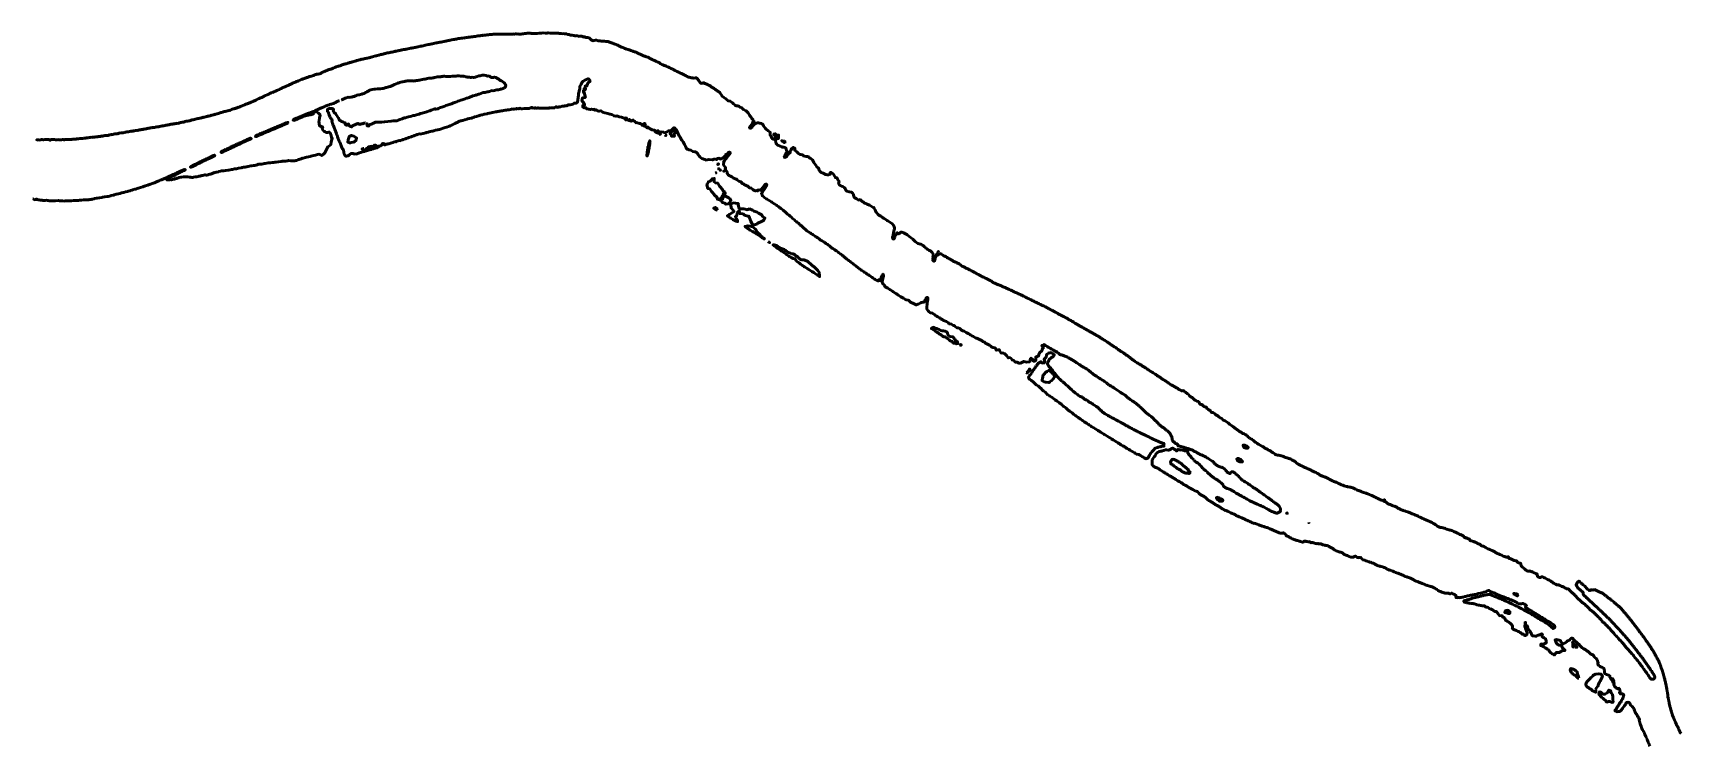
# Model space of a CAD drawing. Extents: x 64423 to 71245, y 9511 to 12464.
import ezdxf

# ---------------------------------------------------------------- set-up
doc = ezdxf.new("R2010")
doc.units = 0
doc.header["$MEASUREMENT"] = 0
doc.layers.add('contour', color=7, linetype='CONTINUOUS', lineweight=50, true_color=0x0000d1)

msp = doc.modelspace()

# ---------------------------------------------------------------- linework, layer by layer
at = {"layer": 'contour'}
for points in [[(64435.694471, 12017.146816, 0), (64439.12856, 12021.823909, 0), (64443.473886, 12021.433742, 0), (64444.681199, 12021.534444, 0), (64446.00254, 12021.294923, 0), (64452.461269, 12020.289256, 0), (64452.990916, 12020.238995, 0), (64456.304815, 12022.680756, 0), (64457.694926, 12022.444481, 0), (64460.205475, 12022.170562, 0), (64460.984246, 12022.520279, 0), (64465.270436, 12021.571589, 0), (64467.369911, 12021.725726, 0), (64472.833221, 12022.823949, 0), (64474.059353, 12023.023942, 0), (64479.167158, 12022.605582, 0), (64480.817903, 12022.404958, 0), (64485.13141, 12022.87883, 0), (64486.175636, 12022.874357, 0), (64489.739448, 12022.415946, 0), (64491.641445, 12021.983634, 0), (64494.865928, 12019.216343, 0), (64497.146159, 12022.487344, 0), (64498.704156, 12023.041671, 0), (64499.817158, 12022.623183, 0), (64504.057289, 12022.14849, 0), (64505.02009, 12022.453172, 0), (64508.797741, 12022.409249, 0), (64508.979161, 12022.36275, 0), (64512.236874, 12022.324632, 0), (64516.046034, 12022.02681, 0), (64516.273447, 12021.915928, 0), (64516.458459, 12021.981355, 0), (64520.622648, 12021.056348, 0), (64522.523114, 12021.195217, 0), (64524.936587, 12021.616233, 0), (64526.563573, 12022.417994, 0), (64529.494812, 12021.837225, 0), (64530.211026, 12021.659522, 0), (64530.679945, 12021.673718, 0), (64533.264349, 12021.18361, 0), (64535.998765, 12020.990934, 0), (64537.311304, 12021.374439, 0), (64540.484494, 12021.730157, 0), (64541.51174, 12021.787113, 0), (64544.683729, 12022.262492, 0), (64545.544662, 12022.222127, 0), (64549.230985, 12022.39189, 0), (64549.347897, 12022.44365, 0), (64549.591373, 12022.358248, 0), (64552.915551, 12021.383131, 0), (64555.360509, 12022.226153, 0), (64556.78357, 12022.786394, 0), (64557.927034, 12022.764169, 0), (64561.595553, 12022.78951, 0), (64562.914396, 12022.43928, 0), (64567.228535, 12022.807121, 0), (64568.506105, 12023.165394, 0), (64574.537067, 12023.373746, 0), (64574.722652, 12023.547411, 0), (64574.907492, 12023.35453, 0), (64579.370295, 12022.344649, 0), (64582.738134, 12023.025952, 0), (64584.10867, 12023.047751, 0), (64587.108206, 12023.619496, 0), (64588.248299, 12024.010638, 0), (64591.70045, 12024.392772, 0), (64592.916496, 12024.429319, 0), (64596.6557, 12024.298474, 0), (64597.995822, 12024.165012, 0), (64601.615522, 12024.339009, 0), (64605.253364, 12025.604183, 0), (64605.694927, 12025.907829, 0), (64606.399721, 12025.907932, 0), (64611.575955, 12026.064313, 0), (64611.63947, 12026.068207, 0), (64616.885896, 12026.910245, 0), (64618.220925, 12026.969919, 0), (64623.087727, 12027.381587, 0), (64624.217054, 12027.266276, 0), (64627.544012, 12026.776263, 0), (64630.753934, 12027.511059, 0), (64633.523561, 12027.676653, 0), (64636.100045, 12028.163484, 0), (64638.987172, 12028.606744, 0), (64641.457085, 12028.64941, 0), (64644.28627, 12029.565851, 0), (64645.933408, 12030.185339, 0), (64648.806123, 12030.010996, 0), (64650.416462, 12029.921768, 0), (64651.473788, 12030.147067, 0), (64654.961751, 12030.686692, 0), (64658.009282, 12031.164029, 0), (64660.380474, 12031.500926, 0), (64663.56046, 12031.851547, 0), (64665.23376, 12031.753189, 0), (64668.359498, 12032.255503, 0), (64669.857266, 12032.883689, 0), (64674.33993, 12032.771039, 0), (64674.446182, 12032.797857, 0), (64674.545299, 12032.756245, 0), (64678.927467, 12032.828079, 0), (64682.052349, 12033.565953, 0), (64683.412124, 12034.293346, 0), (64685.922991, 12033.8237, 0), (64688.111831, 12033.600386, 0), (64689.403365, 12033.414519, 0), (64692.129582, 12034.400583, 0), (64694.311215, 12035.337595, 0), (64695.844961, 12035.136409, 0), (64699.345388, 12035.511144, 0), (64702.741156, 12035.646146, 0), (64704.014159, 12035.426636, 0), (64705.505744, 12035.948789, 0), (64708.38938, 12037.447288, 0), (64710.156347, 12036.62604, 0), (64712.757747, 12036.693542, 0), (64715.315486, 12037.614715, 0), (64716.33441, 12038.33362, 0), (64720.398299, 12038.737919, 0), (64720.757143, 12038.778722, 0), (64725.020442, 12039.620271, 0), (64726.35236, 12039.538824, 0), (64730.210888, 12039.547715, 0), (64731.988342, 12039.50224, 0), (64734.841879, 12039.862138, 0), (64737.297705, 12040.730652, 0), (64739.435362, 12041.784007, 0), (64743.144279, 12042.642358, 0), (64744.88632, 12042.93589, 0), (64748.162317, 12043.555581, 0), (64749.611947, 12043.32514, 0), (64752.680914, 12042.796265, 0), (64756.596102, 12044.54565, 0), (64757.008758, 12044.889266, 0), (64757.621622, 12044.866116, 0), (64762.059136, 12045.783521, 0), (64765.463654, 12045.84223, 0), (64766.496509, 12045.904514, 0), (64771.042501, 12046.495072, 0), (64772.499381, 12046.573471, 0), (64775.797428, 12047.867382, 0), (64777.168012, 12048.473671, 0), (64777.918476, 12048.450448, 0), (64782.024611, 12049.296648, 0), (64784.96872, 12049.880061, 0), (64787.6266, 12050.629006, 0), (64791.365752, 12050.937203, 0), (64793.722412, 12050.723001, 0), (64796.79401, 12051.054681, 0), (64800.490601, 12051.843911, 0), (64800.984337, 12051.791454, 0), (64801.391103, 12052.008366, 0), (64805.390521, 12052.556711, 0), (64808.913341, 12053.373614, 0), (64810.123707, 12054.202757, 0), (64811.402357, 12053.878478, 0), (64814.622026, 12054.435899, 0), (64817.187911, 12054.575835, 0), (64818.230562, 12054.393994, 0), (64819.105758, 12054.770384, 0), (64822.211585, 12055.737165, 0), (64824.834026, 12056.506049, 0), (64826.296359, 12056.599361, 0), (64829.399608, 12056.735743, 0), (64830.766677, 12057.486247, 0), (64833.474268, 12057.241954, 0), (64835.378441, 12057.146273, 0), (64836.582434, 12057.866784, 0), (64839.326427, 12058.747441, 0), (64842.572682, 12058.99681, 0), (64843.29992, 12058.969475, 0), (64843.918031, 12059.152853, 0), (64847.118622, 12059.571418, 0), (64850.25794, 12060.282172, 0), (64851.658201, 12061.056277, 0), (64852.941084, 12060.508444, 0), (64856.137049, 12060.705337, 0), (64858.191065, 12061.290842, 0), (64860.702354, 12061.635457, 0), (64863.610088, 12062.608263, 0), (64865.01279, 12063.381748, 0), (64866.692548, 12063.057783, 0), (64869.262497, 12063.251329, 0), (64871.670339, 12063.903932, 0), (64873.111487, 12064.688264, 0), (64874.543024, 12064.406859, 0), (64877.334225, 12064.180059, 0), (64880.014737, 12065.7225, 0), (64880.791721, 12066.358741, 0), (64881.728498, 12066.166302, 0), (64885.10207, 12066.111351, 0), (64887.260982, 12066.273876, 0), (64890.279731, 12066.267298, 0), (64892.719196, 12067.651444, 0), (64894.887839, 12068.535291, 0), (64898.041158, 12068.971783, 0), (64898.206785, 12068.985513, 0), (64901.171964, 12069.425582, 0), (64902.917292, 12069.342647, 0), (64905.199179, 12069.399678, 0), (64908.617731, 12070.702532, 0), (64908.675231, 12070.716561, 0), (64908.798898, 12070.737971, 0), (64912.430978, 12071.332751, 0), (64913.728353, 12071.563999, 0), (64916.92912, 12071.825327, 0), (64919.016458, 12071.889605, 0), (64922.279589, 12072.630398, 0), (64923.309254, 12073.116708, 0), (64925.051987, 12072.93733, 0), (64927.647103, 12073.115918, 0), (64929.555608, 12073.350839, 0), (64932.241873, 12073.933655, 0), (64934.606453, 12075.034445, 0), (64938.267057, 12075.852098, 0), (64941.044525, 12075.805885, 0), (64943.404399, 12075.76311, 0), (64946.182025, 12076.521643, 0), (64947.29796, 12077.033938, 0), (64949.562383, 12077.122256, 0), (64951.003282, 12077.319446, 0), (64951.695397, 12077.448785, 0), (64955.33524, 12078.238121, 0), (64957.344077, 12078.836089, 0), (64961.812014, 12079.353885, 0), (64963.366137, 12079.176107, 0), (64964.673615, 12079.843225, 0), (64968.964508, 12080.640695, 0), (64971.048828, 12081.139504, 0), (64973.702617, 12082.623663, 0), (64975.967547, 12082.041658, 0), (64978.572666, 12082.586278, 0), (64980.974922, 12083.509019, 0), (64983.115513, 12083.659227, 0), (64985.760598, 12083.914148, 0), (64987.101787, 12083.77875, 0), (64989.50159, 12084.72385, 0), (64991.321725, 12085.503939, 0), (64992.441037, 12085.846963, 0), (64996.948009, 12086.582596, 0), (64997.109401, 12086.611196, 0), (64997.244316, 12086.555033, 0), (65001.058594, 12085.646583, 0), (65004.051289, 12087.719594, 0), (65004.862776, 12088.236223, 0), (65006.481172, 12088.227611, 0), (65008.747783, 12087.42213, 0), (65010.652385, 12088.215807, 0), (65013.209079, 12088.820787, 0), (65017.3535, 12089.263011, 0), (65018.739011, 12089.562636, 0), (65021.009817, 12089.904877, 0), (65024.606536, 12089.432762, 0), (65027.331468, 12091.022424, 0), (65030.224693, 12091.64007, 0), (65034.10444, 12093.219912, 0), (65035.884188, 12093.508693, 0), (65040.262664, 12094.581864, 0), (65041.276256, 12095.068899, 0), (65042.643567, 12094.941237, 0), (65047.585379, 12094.612722, 0), (65049.773138, 12096.248187, 0), (65050.345017, 12096.745974, 0), (65052.882736, 12097.057214, 0), (65054.379967, 12097.404422, 0), (65056.456233, 12098.28835, 0), (65058.487501, 12098.279994, 0), (65061.131436, 12098.841169, 0), (65063.00271, 12099.165152, 0), (65065.081506, 12099.12189, 0), (65067.103557, 12099.765444, 0), (65070.522442, 12100.157494, 0), (65071.842148, 12100.208145, 0), (65075.408869, 12101.635121, 0), (65076.365625, 12102.055628, 0), (65079.276681, 12103.677746, 0), (65080.191562, 12103.903697, 0), (65083.437663, 12103.836941, 0), (65084.55179, 12103.902677, 0), (65088.020697, 12104.51607, 0), (65089.142408, 12104.919437, 0), (65093.344931, 12106.003473, 0), (65095.002415, 12106.534769, 0), (65100.65374, 12108.175718, 0), (65100.828622, 12108.189581, 0), (65100.877801, 12108.246289, 0), (65101.06857, 12108.30962, 0), (65105.804352, 12109.71899, 0), (65106.69806, 12110.16297, 0), (65107.913896, 12109.820038, 0), (65110.646781, 12110.211721, 0), (65112.056706, 12110.629796, 0), (65113.985298, 12111.328209, 0), (65116.357739, 12111.599276, 0), (65118.65992, 12112.448071, 0), (65121.098929, 12113.178587, 0), (65122.661239, 12113.141992, 0), (65124.864823, 12113.413565, 0), (65126.421073, 12114.067663, 0), (65128.65073, 12114.855289, 0), (65131.311429, 12115.120968, 0), (65133.034672, 12115.559016, 0), (65137.029566, 12116.566903, 0), (65137.487422, 12116.410753, 0), (65138.523269, 12116.834467, 0), (65142.300635, 12118.62263, 0), (65144.41456, 12118.533748, 0), (65147.234829, 12119.413694, 0), (65148.921321, 12119.457329, 0), (65151.050301, 12119.633081, 0), (65153.62897, 12120.338166, 0), (65156.557094, 12121.096065, 0), (65158.66763, 12122.15065, 0), (65161.657491, 12122.961591, 0), (65163.582717, 12123.023435, 0), (65166.813104, 12124.08928, 0), (65167.643157, 12124.548355, 0), (65168.935739, 12124.604133, 0), (65171.852226, 12124.948381, 0), (65174.216894, 12126.023143, 0), (65175.342568, 12126.717091, 0), (65176.46621, 12126.682025, 0), (65178.950834, 12127.461691, 0), (65181.209027, 12128.235426, 0), (65183.292027, 12128.414842, 0), (65186.254941, 12129.332728, 0), (65187.804321, 12130.349236, 0), (65189.568753, 12130.316173, 0), (65191.702346, 12130.924353, 0), (65195.344584, 12132.269054, 0), (65195.594228, 12132.317346, 0), (65195.746075, 12132.376689, 0), (65196.904786, 12132.801992, 0), (65201.587592, 12134.681407, 0), (65202.533748, 12135.027154, 0), (65203.49023, 12134.907589, 0), (65208.085317, 12135.936528, 0), (65211.280883, 12137.138087, 0), (65212.719509, 12138.259838, 0), (65214.296794, 12138.235515, 0), (65217.834068, 12139.120344, 0), (65219.025515, 12139.265749, 0), (65222.401539, 12139.593819, 0), (65224.27415, 12140.202506, 0), (65227.796688, 12140.87552, 0), (65230.625766, 12142.166914, 0), (65231.839071, 12142.356977, 0), (65234.82304, 12142.733587, 0), (65236.704037, 12143.537918, 0), (65239.278639, 12144.16272, 0), (65241.209048, 12144.891273, 0), (65244.487393, 12146.629007, 0), (65245.891196, 12147.499323, 0), (65247.097211, 12147.957845, 0), (65251.380483, 12149.239976, 0), (65252.706557, 12149.22345, 0), (65255.700814, 12149.986567, 0), (65258.052266, 12150.712311, 0), (65260.101637, 12151.538844, 0), (65262.337867, 12152.372777, 0), (65264.173023, 12152.924848, 0), (65266.810433, 12153.85514, 0), (65268.878483, 12154.344136, 0), (65271.456782, 12155.291977, 0), (65273.496129, 12156.024299, 0), (65275.751188, 12156.906406, 0), (65277.790216, 12157.332765, 0), (65280.688349, 12158.814777, 0), (65281.311057, 12159.222279, 0), (65284.587819, 12160.355887, 0), (65286.571379, 12160.704716, 0), (65290.588243, 12162.929752, 0), (65291.168178, 12163.326791, 0), (65291.480629, 12163.349215, 0), (65295.557959, 12165.115234, 0), (65296.604853, 12165.620083, 0), (65299.997188, 12166.978273, 0), (65301.136773, 12167.478969, 0), (65304.710666, 12168.828502, 0), (65305.606381, 12169.13811, 0), (65308.132709, 12169.786728, 0), (65309.087816, 12170.04266, 0), (65309.53402, 12170.267549, 0), (65312.318694, 12171.76903, 0), (65314.205802, 12171.818417, 0), (65316.588836, 12173.03134, 0), (65319.438588, 12174.435716, 0), (65319.938477, 12175.061034, 0), (65320.802964, 12175.008621, 0), (65323.999771, 12175.826712, 0), (65326.553446, 12177.433254, 0), (65327.487919, 12178.387354, 0), (65329.126177, 12178.577761, 0), (65331.211804, 12179.156313, 0), (65333.367305, 12180.348903, 0), (65334.643244, 12181.379259, 0), (65335.713431, 12181.695693, 0), (65338.977664, 12183.170434, 0), (65340.314781, 12183.423818, 0), (65342.754682, 12184.095979, 0), (65345.65397, 12185.928288, 0), (65346.702363, 12187.011317, 0), (65347.857215, 12187.495684, 0), (65352.185206, 12189.641879, 0), (65353.309722, 12190.215206, 0), (65358.512401, 12192.457144, 0), (65359.026083, 12192.795785, 0), (65359.525094, 12192.836897, 0), (65365.181722, 12195.224825, 0), (65365.370163, 12195.423893, 0), (65365.654622, 12195.508772, 0), (65366.439777, 12195.720897, 0), (65370.277556, 12197.283515, 0), (65373.328565, 12198.608587, 0), (65374.554375, 12199.246018, 0), (65377.726773, 12201.016236, 0), (65380.459293, 12202.334493, 0), (65381.650888, 12202.936322, 0), (65385.22392, 12204.679485, 0), (65387.080871, 12205.626216, 0), (65391.315035, 12207.095664, 0), (65391.733949, 12207.232764, 0), (65392.209277, 12207.509488, 0), (65395.959169, 12209.703299, 0), (65397.687712, 12210.448617, 0), (65401.74701, 12212.277179, 0), (65402.594996, 12212.692066, 0), (65406.321858, 12213.992385, 0), (65406.365772, 12214.008429, 0), (65409.679569, 12215.998927, 0), (65411.950702, 12216.908382, 0), (65414.649693, 12218.05771, 0), (65417.909689, 12219.198133, 0), (65420.324533, 12220.021571, 0), (65424.753569, 12221.978021, 0), (65424.796442, 12221.999363, 0), (65425.001529, 12222.096878, 0), (65428.635251, 12224.072235, 0), (65429.386114, 12224.416016, 0), (65432.650056, 12226.02136, 0), (65433.713433, 12226.46391, 0), (65436.137256, 12227.735027, 0), (65437.534179, 12228.005203, 0), (65439.779093, 12229.047486, 0), (65442.986719, 12230.246288, 0), (65444.120973, 12230.784819, 0), (65447.411233, 12232.450009, 0), (65447.913504, 12232.789927, 0), (65451.695412, 12234.572438, 0), (65452.684345, 12234.718684, 0), (65454.673897, 12236.111389, 0), (65456.497172, 12237.719471, 0), (65457.792044, 12237.788256, 0), (65461.065109, 12238.981805, 0), (65463.330273, 12240.147896, 0), (65466.378512, 12241.446974, 0), (65468.223668, 12242.062391, 0), (65471.63235, 12243.676338, 0), (65472.688903, 12244.849802, 0), (65474.171254, 12244.633199, 0), (65477.373645, 12245.856343, 0), (65478.939612, 12246.626509, 0), (65481.543929, 12248.01126, 0), (65483.155107, 12248.995809, 0), (65485.693972, 12250.166423, 0), (65487.903221, 12250.789557, 0), (65490.325996, 12251.789517, 0), (65492.617169, 12253.291745, 0), (65495.565424, 12254.740853, 0), (65497.074995, 12255.776796, 0), (65500.471628, 12257.121312, 0), (65501.821341, 12257.586271, 0), (65504.955877, 12259.033065, 0), (65506.127021, 12259.213803, 0), (65509.907007, 12259.972146, 0), (65510.767984, 12261.099829, 0), (65514.389816, 12262.712499, 0), (65514.913723, 12262.985188, 0), (65515.897125, 12263.04484, 0), (65519.538015, 12264.025593, 0), (65521.542718, 12265.201701, 0), (65523.317546, 12266.175085, 0), (65527.660005, 12267.995952, 0), (65528.0919, 12268.324083, 0), (65528.666105, 12268.510252, 0), (65533.229833, 12270.706472, 0), (65534.535441, 12270.888531, 0), (65537.892792, 12272.073384, 0), (65539.145354, 12272.442515, 0), (65541.277293, 12273.594348, 0), (65542.351651, 12274.427122, 0), (65544.840028, 12275.019169, 0), (65545.704712, 12275.289555, 0), (65546.202382, 12275.526129, 0), (65549.267564, 12277.040842, 0), (65552.675688, 12277.843026, 0), (65553.205044, 12277.980965, 0), (65553.788182, 12278.266691, 0), (65556.514667, 12280.161826, 0), (65558.989862, 12280.007248, 0), (65560.681338, 12280.118435, 0), (65562.133249, 12280.799879, 0), (65564.358611, 12282.17639, 0), (65567.059411, 12282.967819, 0), (65568.419878, 12283.743394, 0), (65570.737289, 12283.855995, 0), (65572.490711, 12284.211216, 0), (65573.454655, 12284.509132, 0), (65576.704253, 12285.468133, 0), (65579.072009, 12286.157591, 0), (65581.236748, 12286.946292, 0), (65582.887748, 12287.643336, 0), (65584.921793, 12288.452742, 0), (65586.356255, 12289.014391, 0), (65588.532737, 12290.004562, 0), (65592.221337, 12291.370754, 0), (65594.87839, 12292.092287, 0), (65598.637864, 12293.308282, 0), (65604.030348, 12293.722018, 0), (65605.178044, 12293.992052, 0), (65606.146818, 12294.291411, 0), (65608.905941, 12295.315226, 0), (65609.841653, 12295.646243, 0), (65610.103785, 12295.486913, 0), (65610.993079, 12295.154421, 0), (65611.202166, 12295.06883, 0), (65611.529873, 12295.003351, 0), (65612.861509, 12295.38534, 0), (65613.793686, 12295.603112, 0), (65614.186252, 12295.912554, 0), (65616.371049, 12298.118031, 0), (65617.55463, 12299.423977, 0), (65619.308387, 12300.199755, 0), (65622.416094, 12301.270902, 0), (65623.95316, 12301.859017, 0), (65627.690326, 12303.779741, 0), (65629.76566, 12304.397195, 0), (65632.4044, 12305.685306, 0), (65635.030424, 12307.0485, 0), (65636.258382, 12307.68188, 0), (65637.716376, 12307.83955, 0), (65640.403946, 12308.422353, 0), (65642.795737, 12309.676326, 0), (65644.40276, 12310.812432, 0), (65648.438665, 12312.368953, 0), (65649.739987, 12312.976587, 0), (65651.461383, 12313.061617, 0), (65655.089283, 12314.07132, 0), (65656.788824, 12314.458526, 0), (65660.045869, 12315.971574, 0), (65660.90325, 12316.396803, 0), (65662.825105, 12317.297772, 0), (65666.079191, 12318.43948, 0), (65666.503364, 12318.512636, 0), (65666.933656, 12318.790796, 0), (65670.5536, 12320.485114, 0), (65672.380055, 12321.256279, 0), (65675.794192, 12322.355328, 0), (65678.573025, 12323.655, 0), (65681.927064, 12324.733856, 0), (65683.360663, 12325.051538, 0), (65686.085396, 12325.958702, 0), (65688.963727, 12326.584697, 0), (65691.940999, 12327.595467, 0), (65694.949781, 12328.426559, 0), (65698.316324, 12329.759891, 0), (65699.778913, 12331.41237, 0), (65702.02496, 12331.289685, 0), (65705.497179, 12332.488189, 0), (65707.333025, 12333.581438, 0), (65710.263785, 12334.375548, 0), (65711.431227, 12334.386543, 0), (65714.036082, 12334.983061, 0), (65716.813862, 12336.119673, 0), (65717.797527, 12336.938837, 0), (65719.113913, 12336.781525, 0), (65721.963331, 12337.354322, 0), (65724.109613, 12338.266217, 0), (65725.844602, 12339.408372, 0), (65728.277722, 12339.476067, 0), (65730.332169, 12339.773888, 0), (65732.582888, 12340.699189, 0), (65734.136439, 12341.900852, 0), (65735.76834, 12341.63807, 0), (65738.570798, 12342.117035, 0), (65741.763463, 12343.299849, 0), (65742.5859, 12344.319996, 0), (65743.934026, 12344.342857, 0), (65745.7535, 12344.357365, 0), (65747.498592, 12344.789412, 0), (65750.801988, 12345.725909, 0), (65751.661061, 12345.974145, 0), (65755.212911, 12346.932113, 0), (65758.132047, 12347.705945, 0), (65759.509839, 12348.56982, 0), (65760.940648, 12348.926857, 0), (65763.91121, 12349.910288, 0), (65766.804713, 12350.087818, 0), (65768.358822, 12350.652534, 0), (65769.931549, 12351.064022, 0), (65771.878104, 12352.016105, 0), (65773.86264, 12352.756843, 0), (65776.609757, 12352.910321, 0), (65779.047641, 12352.930091, 0), (65780.764777, 12353.766425, 0), (65783.057646, 12354.823662, 0), (65786.179034, 12354.789887, 0), (65787.606067, 12355.027134, 0), (65789.193756, 12355.339178, 0), (65791.589614, 12356.451134, 0), (65793.530924, 12356.845041, 0), (65796.959117, 12357.598251, 0), (65797.57378, 12357.862149, 0), (65798.091951, 12357.762842, 0), (65802.214597, 12358.677057, 0), (65802.996996, 12359.117129, 0), (65804.835397, 12359.176917, 0), (65807.346339, 12359.55639, 0), (65808.430662, 12359.819497, 0), (65812.349874, 12360.730629, 0), (65813.734947, 12360.97206, 0), (65815.353078, 12361.532392, 0), (65818.638342, 12362.345373, 0), (65821.898355, 12363.269342, 0), (65823.380121, 12364.051771, 0), (65826.714681, 12364.590195, 0), (65827.945498, 12364.873284, 0), (65828.519705, 12365.026946, 0), (65832.640753, 12365.970023, 0), (65834.924477, 12366.693726, 0), (65837.384381, 12367.449304, 0), (65841.673456, 12368.65361, 0), (65842.748527, 12368.955227, 0), (65843.110426, 12369.154877, 0), (65845.752816, 12369.895738, 0), (65848.203212, 12370.892617, 0), (65849.175052, 12370.908761, 0), (65853.083302, 12371.917178, 0), (65856.922538, 12372.617414, 0), (65857.866827, 12372.898493, 0), (65858.823322, 12373.182189, 0), (65862.435308, 12374.801949, 0), (65865.636974, 12374.882708, 0), (65867.255906, 12375.227421, 0), (65869.96832, 12376.013496, 0), (65871.572004, 12376.74027, 0), (65872.632259, 12376.797998, 0), (65876.050315, 12377.593135, 0), (65879.627465, 12378.272135, 0), (65880.787823, 12378.581605, 0), (65884.122918, 12379.375967, 0), (65884.895877, 12379.69318, 0), (65885.313809, 12379.728585, 0), (65889.057388, 12381.149111, 0), (65891.630075, 12381.371296, 0), (65893.963029, 12381.505606, 0), (65896.888858, 12382.018744, 0), (65898.874445, 12382.567311, 0), (65902.375221, 12383.293555, 0), (65903.624359, 12384.005385, 0), (65909.499315, 12384.801605, 0), (65909.723438, 12384.876185, 0), (65909.890782, 12384.839873, 0), (65915.484634, 12386.239478, 0), (65917.418073, 12386.526015, 0), (65920.436948, 12387.134335, 0), (65921.542744, 12387.603539, 0), (65924.314382, 12388.562768, 0), (65928.284514, 12388.737453, 0), (65929.569517, 12388.993579, 0), (65930.750044, 12389.350977, 0), (65934.801229, 12390.51132, 0), (65937.08069, 12390.932086, 0), (65940.278382, 12391.367267, 0), (65942.722498, 12391.968843, 0), (65945.169283, 12392.513818, 0), (65947.426872, 12393.006141, 0), (65948.856392, 12393.718006, 0), (65950.966002, 12393.750829, 0), (65953.116584, 12394.02898, 0), (65957.023931, 12394.811049, 0), (65957.87183, 12395.181375, 0), (65958.407951, 12395.372486, 0), (65959.493936, 12395.306037, 0), (65964.153984, 12396.017665, 0), (65965.92589, 12396.490888, 0), (65970.563926, 12397.415372, 0), (65970.710942, 12397.477273, 0), (65970.806802, 12397.461002, 0), (65975.202815, 12398.176376, 0), (65979.94834, 12399.203004, 0), (65980.758982, 12399.730163, 0), (65981.47065, 12399.661767, 0), (65985.261939, 12400.333305, 0), (65985.70941, 12400.461931, 0), (65989.013154, 12401.467528, 0), (65991.923242, 12401.32608, 0), (65994.227069, 12401.931633, 0), (65995.957276, 12402.221118, 0), (65999.02694, 12402.864146, 0), (66000.307049, 12403.050806, 0), (66002.70536, 12403.660457, 0), (66003.985544, 12404.157318, 0), (66005.79967, 12404.289959, 0), (66007.903584, 12404.588569, 0), (66009.010325, 12404.835333, 0), (66012.438084, 12405.606273, 0), (66016.709326, 12406.402353, 0), (66016.977075, 12406.444835, 0), (66017.538803, 12406.570074, 0), (66021.239812, 12407.550237, 0), (66022.786273, 12408.031745, 0), (66025.636631, 12408.566973, 0), (66028.597638, 12409.354207, 0), (66030.817509, 12409.719399, 0), (66032.676913, 12409.793271, 0), (66035.250634, 12410.298278, 0), (66037.826227, 12410.834187, 0), (66040.844327, 12411.550607, 0), (66042.994297, 12412.165445, 0), (66046.108416, 12412.782611, 0), (66047.688746, 12413.13242, 0), (66052.761515, 12414.296478, 0), (66053.126712, 12414.436587, 0), (66053.95326, 12414.619585, 0), (66058.615153, 12415.929984, 0), (66061.412961, 12416.092318, 0), (66063.417599, 12416.347212, 0), (66066.665666, 12417.195053, 0), (66067.647364, 12417.660037, 0), (66068.171897, 12417.515487, 0), (66071.852176, 12418.056748, 0), (66072.60788, 12418.404777, 0), (66075.703172, 12418.973759, 0), (66076.742746, 12419.202064, 0), (66077.048104, 12419.272979, 0), (66081.171692, 12419.896475, 0), (66083.23857, 12420.389812, 0), (66086.116359, 12421.060058, 0), (66087.354545, 12421.41547, 0), (66089.903885, 12421.933029, 0), (66092.65541, 12422.393201, 0), (66094.566207, 12422.660372, 0), (66097.183739, 12423.2886, 0), (66098.887542, 12424.206897, 0), (66100.485185, 12423.914626, 0), (66103.45975, 12424.500264, 0), (66107.050558, 12425.240601, 0), (66107.956612, 12425.932447, 0), (66109.227401, 12425.772636, 0), (66113.066068, 12426.444641, 0), (66117.250304, 12427.162082, 0), (66118.674021, 12427.394091, 0), (66123.459913, 12428.216167, 0), (66125.313559, 12428.925858, 0), (66129.197325, 12429.718504, 0), (66130.358545, 12429.903603, 0), (66132.99206, 12430.433691, 0), (66133.215231, 12430.470575, 0), (66136.647975, 12431.111453, 0), (66138.174045, 12431.303103, 0), (66141.795771, 12432.25051, 0), (66142.267278, 12432.508914, 0), (66142.69963, 12432.429162, 0), (66146.29032, 12433.066684, 0), (66148.506929, 12433.593744, 0), (66150.709165, 12434.638078, 0), (66155.562169, 12435.155647, 0), (66156.120367, 12436.10472, 0), (66157.32207, 12435.464305, 0), (66162.213997, 12436.731819, 0), (66165.622652, 12436.756539, 0), (66167.174298, 12437.038288, 0), (66169.316557, 12437.515431, 0), (66171.2829, 12438.479686, 0), (66175.167475, 12438.564634, 0), (66176.84467, 12438.810961, 0), (66177.583755, 12438.844919, 0), (66179.234159, 12439.244428, 0), (66183.163882, 12440.46575, 0), (66188.765368, 12440.742801, 0), (66189.273746, 12440.897945, 0), (66189.693722, 12440.822387, 0), (66195.490833, 12441.948663, 0), (66197.958603, 12442.226955, 0), (66202.109926, 12442.561709, 0), (66203.290249, 12443.181691, 0), (66204.883234, 12442.937131, 0), (66208.358104, 12443.678252, 0), (66209.95391, 12443.938918, 0), (66212.490299, 12444.314291, 0), (66214.744088, 12444.517077, 0), (66216.555638, 12444.785625, 0), (66219.119487, 12445.182333, 0), (66220.138111, 12445.672912, 0), (66222.14971, 12445.649131, 0), (66224.149515, 12445.819086, 0), (66225.51292, 12446.219008, 0), (66228.128628, 12447.052564, 0), (66230.57471, 12446.893418, 0), (66232.222218, 12446.712172, 0), (66234.668328, 12447.162446, 0), (66235.847747, 12447.52144, 0), (66236.651941, 12447.364389, 0), (66239.587638, 12447.471714, 0), (66241.578018, 12447.810823, 0), (66244.123822, 12448.125958, 0), (66247.299667, 12449.023408, 0), (66249.914145, 12449.479142, 0), (66252.848381, 12449.350031, 0), (66255.192497, 12449.680744, 0), (66258.767203, 12450.51345, 0), (66259.502617, 12450.558036, 0), (66260.380165, 12450.844682, 0), (66265.018571, 12451.715982, 0), (66268.330919, 12452.464921, 0), (66269.187171, 12452.544263, 0), (66272.330572, 12452.265221, 0), (66274.650756, 12452.517745, 0), (66278.097209, 12453.425138, 0), (66280.037194, 12454.263541, 0), (66281.987516, 12453.841319, 0), (66285.485492, 12454.065763, 0), (66287.900027, 12454.351172, 0), (66291.611456, 12455.276404, 0), (66295.050744, 12455.352018, 0), (66297.034743, 12455.473413, 0), (66301.356748, 12455.70882, 0), (66301.965215, 12455.878205, 0), (66306.816398, 12456.642583, 0), (66308.521937, 12456.816615, 0), (66312.957172, 12457.74295, 0), (66315.313365, 12457.403274, 0), (66318.585746, 12457.606621, 0), (66319.783761, 12457.752828, 0), (66323.373068, 12457.903722, 0), (66324.335042, 12458.168514, 0), (66328.301779, 12458.735442, 0), (66330.044656, 12458.692642, 0), (66334.883947, 12458.95071, 0), (66335.813397, 12459.272711, 0), (66337.197539, 12458.881659, 0), (66341.254399, 12458.870812, 0), (66342.869734, 12458.910998, 0), (66346.466865, 12458.967855, 0), (66347.344786, 12458.978401, 0), (66349.752376, 12458.979308, 0), (66352.72222, 12458.885156, 0), (66354.78047, 12459.533926, 0), (66359.001616, 12459.259507, 0), (66360.255351, 12459.505598, 0), (66361.706894, 12458.91962, 0), (66364.271625, 12458.914962, 0), (66367.435625, 12458.93461, 0), (66368.185155, 12458.954728, 0), (66371.684634, 12459.595263, 0), (66376.535207, 12458.919314, 0), (66377.009859, 12459.456968, 0), (66378.375483, 12458.840258, 0), (66382.916475, 12458.711299, 0), (66383.919976, 12458.74609, 0), (66390.209507, 12458.849401, 0), (66391.255358, 12458.743581, 0), (66392.298081, 12458.999878, 0), (66397.465081, 12459.26691, 0), (66399.918458, 12458.921664, 0), (66404.175733, 12459.143163, 0), (66405.85145, 12459.118934, 0), (66408.835608, 12459.395383, 0), (66410.367451, 12459.746847, 0), (66412.925817, 12459.381141, 0), (66414.666253, 12459.309666, 0), (66415.120921, 12459.284903, 0), (66416.703161, 12459.449391, 0), (66419.856796, 12459.953332, 0), (66420.998828, 12459.926653, 0), (66425.096596, 12459.697378, 0), (66426.620067, 12459.578258, 0), (66430.42673, 12459.698895, 0), (66433.780269, 12459.112544, 0), (66436.947044, 12458.772667, 0), (66440.688124, 12459.132769, 0), (66444.056789, 12459.401922, 0), (66448.130207, 12460.111596, 0), (66451.287524, 12460.426285, 0), (66454.024054, 12460.752237, 0), (66457.292767, 12461.138878, 0), (66461.257537, 12461.822519, 0), (66461.621732, 12461.893723, 0), (66466.616163, 12462.244678, 0), (66467.081805, 12462.553689, 0), (66469.300748, 12462.442236, 0), (66472.725382, 12462.670405, 0), (66473.32717, 12462.753322, 0), (66478.158699, 12462.701803, 0), (66478.828587, 12462.688678, 0), (66482.460619, 12462.52478, 0), (66485.1076, 12462.096726, 0), (66488.361564, 12461.710698, 0), (66491.8505, 12461.472974, 0), (66495.565542, 12461.77846, 0), (66501.654683, 12461.620925, 0), (66502.198345, 12461.565707, 0), (66502.720839, 12461.614625, 0), (66509.4335, 12462.09284, 0), (66517.845871, 12462.835252, 0), (66518.363143, 12463.100529, 0), (66518.755477, 12463.106211, 0), (66522.870226, 12463.08282, 0), (66527.574154, 12463.21215, 0), (66527.990211, 12463.198312, 0), (66534.737194, 12463.787763, 0), (66535.402248, 12463.796155, 0), (66544.207795, 12463.263136, 0), (66545.669435, 12463.496824, 0), (66550.999415, 12463.501741, 0), (66554.671967, 12463.955334, 0), (66555.63794, 12463.962294, 0), (66563.395659, 12463.599654, 0), (66563.974801, 12463.603765, 0), (66565.532436, 12463.148251, 0), (66571.158101, 12462.934412, 0), (66572.933588, 12463.004847, 0), (66577.834858, 12462.842099, 0), (66580.351967, 12463.221909, 0), (66583.475105, 12463.088966, 0), (66586.054147, 12462.787312, 0), (66589.964326, 12463.074019, 0), (66590.907942, 12463.166544, 0), (66591.734115, 12463.140154, 0), (66596.314563, 12463.280759, 0), (66597.087112, 12463.45111, 0), (66597.505776, 12463.195893, 0), (66601.782491, 12461.946863, 0), (66603.741491, 12461.631402, 0), (66607.669743, 12461.89447, 0), (66608.206041, 12462.235798, 0), (66608.698822, 12461.836298, 0), (66615.310994, 12460.530937, 0), (66616.526318, 12461.140925, 0), (66622.780085, 12460.094556, 0), (66624.140172, 12459.946938, 0), (66631.296601, 12460.438751, 0), (66635.052376, 12457.590648, 0), (66640.627826, 12457.027599, 0), (66642.069599, 12457.869537, 0), (66643.827726, 12456.664563, 0), (66647.997884, 12455.093746, 0), (66651.308314, 12454.777298, 0), (66654.996363, 12455.410261, 0), (66660.779602, 12454.022635, 0), (66662.738886, 12453.652174, 0), (66664.84041, 12452.617323, 0), (66671.129652, 12451.913984, 0), (66675.944061, 12452.788447, 0), (66677.068255, 12452.439449, 0), (66681.203472, 12449.903922, 0), (66687.116789, 12450.836336, 0), (66688.509707, 12450.224515, 0), (66693.642641, 12450.426204, 0), (66696.390252, 12450.341214, 0), (66697.016897, 12450.261989, 0), (66697.487769, 12449.820616, 0), (66702.925954, 12447.08083, 0), (66706.839012, 12448.112442, 0), (66707.02453, 12448.096667, 0), (66707.236324, 12448.02028, 0), (66710.792021, 12445.19459, 0), (66714.210024, 12445.412304, 0), (66717.076257, 12445.280397, 0), (66719.148861, 12444.510315, 0), (66723.735541, 12444.030936, 0), (66724.888124, 12443.790357, 0), (66725.523807, 12443.674783, 0), (66728.408338, 12441.483746, 0), (66730.122201, 12440.036558, 0), (66731.377498, 12438.590028, 0), (66734.14223, 12435.108479, 0), (66736.724597, 12434.350311, 0), (66742.240839, 12431.623265, 0), (66745.879816, 12432.528275, 0), (66751.933916, 12433.52734, 0), (66754.222783, 12433.911941, 0), (66755.551399, 12433.566744, 0), (66762.227244, 12431.395739, 0), (66770.338859, 12431.191121, 0), (66772.043485, 12430.93354, 0), (66773.535506, 12430.564564, 0), (66778.038714, 12430.243072, 0), (66781.721299, 12429.590017, 0), (66782.709555, 12429.551251, 0), (66783.542945, 12429.430013, 0), (66788.266982, 12430.291188, 0), (66793.755751, 12429.114371, 0), (66794.461738, 12429.093214, 0), (66794.871522, 12428.982373, 0), (66797.915977, 12428.586404, 0), (66800.572217, 12428.504522, 0), (66805.507854, 12427.973141, 0), (66805.634439, 12427.929193, 0), (66806.193267, 12427.587051, 0), (66809.270039, 12425.885699, 0), (66809.593825, 12425.743415, 0), (66813.076621, 12424.114169, 0), (66814.455679, 12423.742638, 0), (66819.874969, 12422.062825, 0), (66820.972969, 12421.734168, 0), (66822.960706, 12420.98266, 0), (66825.931705, 12420.66959, 0), (66827.340687, 12419.159156, 0), (66829.376942, 12418.399599, 0), (66830.62401, 12417.962952, 0), (66832.88894, 12417.157787, 0), (66837.077341, 12415.779894, 0), (66837.779463, 12415.590866, 0), (66837.98168, 12415.475317, 0), (66838.953097, 12414.944095, 0), (66843.863805, 12413.781062, 0), (66846.063338, 12411.456411, 0), (66848.599145, 12410.185171, 0), (66850.375468, 12409.333705, 0), (66854.256123, 12407.732993, 0), (66856.473397, 12406.642327, 0), (66858.913162, 12405.45094, 0), (66859.926657, 12405.066227, 0), (66864.193365, 12403.827874, 0), (66865.140837, 12403.678579, 0), (66866.028573, 12403.263815, 0), (66870.806604, 12401.6132, 0), (66873.150607, 12400.157229, 0), (66874.605255, 12399.420938, 0), (66877.355371, 12398.361771, 0), (66880.440853, 12397.115978, 0), (66881.79757, 12396.767395, 0), (66885.551774, 12395.791902, 0), (66887.160031, 12395.416879, 0), (66889.97367, 12394.468283, 0), (66893.07295, 12393.499608, 0), (66893.80597, 12393.738893, 0), (66894.379884, 12392.978073, 0), (66897.617962, 12391.422391, 0), (66901.945674, 12389.733206, 0), (66902.345503, 12389.558721, 0), (66902.55711, 12389.466756, 0), (66906.130184, 12388.005279, 0), (66908.723559, 12387.093105, 0), (66909.07078, 12386.933899, 0), (66914.560247, 12385.572444, 0), (66917.090862, 12384.543616, 0), (66920.73397, 12383.868649, 0), (66923.730772, 12381.9036, 0), (66926.593613, 12380.711678, 0), (66929.387253, 12379.458599, 0), (66931.442936, 12377.738694, 0), (66932.703524, 12377.143466, 0), (66934.129516, 12376.714756, 0), (66937.073606, 12376.632243, 0), (66939.219865, 12374.616836, 0), (66941.426729, 12373.588105, 0), (66944.459854, 12371.95137, 0), (66946.006205, 12371.425612, 0), (66946.990727, 12370.692756, 0), (66950.415061, 12369.071021, 0), (66953.621696, 12368.092446, 0), (66956.117961, 12368.083448, 0), (66958.391763, 12366.295133, 0), (66960.139292, 12365.619603, 0), (66962.84988, 12364.640798, 0), (66964.676796, 12364.410158, 0), (66965.837184, 12363.972955, 0), (66970.746698, 12363.098394, 0), (66972.830197, 12361.695587, 0), (66976.249002, 12358.219925, 0), (66977.352822, 12357.558741, 0), (66978.312683, 12357.389685, 0), (66982.953752, 12356.132331, 0), (66983.962894, 12355.611598, 0), (66985.829625, 12354.028369, 0), (66987.480356, 12353.209526, 0), (66989.656867, 12352.158336, 0), (66991.371008, 12350.93316, 0), (66995.229756, 12349.964546, 0), (66995.857576, 12349.585548, 0), (66999.080545, 12348.029798, 0), (67001.274466, 12346.913087, 0), (67003.615607, 12345.677759, 0), (67008.24059, 12343.4741, 0), (67008.923307, 12343.086072, 0), (67009.237741, 12342.935627, 0), (67010.427576, 12342.320404, 0), (67015.348316, 12341.206451, 0), (67017.152899, 12338.472955, 0), (67020.078317, 12336.75668, 0), (67021.359469, 12336.110068, 0), (67026.097244, 12333.559808, 0), (67026.174383, 12333.521738, 0), (67026.269431, 12333.477147, 0), (67031.268353, 12331.80889, 0), (67032.578913, 12330.631535, 0), (67036.218775, 12329.17212, 0), (67037.470339, 12328.911187, 0), (67038.186198, 12328.734725, 0), (67043.571847, 12326.428288, 0), (67044.598478, 12326.049825, 0), (67048.524944, 12324.226638, 0), (67049.941693, 12324.097212, 0), (67050.333211, 12323.394937, 0), (67054.442047, 12321.868543, 0), (67057.102318, 12320.452231, 0), (67059.00957, 12319.681687, 0), (67063.228192, 12317.021154, 0), (67063.437407, 12317.054109, 0), (67063.626361, 12316.822942, 0), (67068.694422, 12314.882963, 0), (67069.741253, 12314.397444, 0), (67074.378543, 12312.123622, 0), (67075.272394, 12311.643982, 0), (67078.932673, 12309.330248, 0), (67080.116989, 12309.358546, 0), (67080.426541, 12308.573109, 0), (67084.16955, 12307.045414, 0), (67088.054981, 12304.414263, 0), (67088.252661, 12304.481383, 0), (67088.418264, 12304.239613, 0), (67093.055379, 12302.607159, 0), (67094.839001, 12301.468794, 0), (67097.051348, 12300.401381, 0), (67098.961277, 12299.689604, 0), (67102.037969, 12298.037506, 0), (67102.828966, 12297.698674, 0), (67103.792193, 12297.257252, 0), (67107.21452, 12296.010173, 0), (67110.413665, 12294.203055, 0), (67112.102327, 12293.348275, 0), (67113.17888, 12292.866569, 0), (67117.932632, 12290.645206, 0), (67118.884031, 12290.044105, 0), (67120.381808, 12289.442953, 0), (67124.369763, 12287.868106, 0), (67127.44953, 12285.310531, 0), (67127.737195, 12285.11877, 0), (67127.92136, 12285.041064, 0), (67132.102289, 12283.185436, 0), (67132.856652, 12282.855469, 0), (67136.759098, 12281.148149, 0), (67138.208438, 12280.462915, 0), (67139.759593, 12280.255234, 0), (67144.716697, 12278.862313, 0), (67146.227164, 12278.456189, 0), (67147.590044, 12278.406975, 0), (67151.021918, 12277.835547, 0), (67153.79734, 12277.617596, 0), (67155.026164, 12277.085782, 0), (67156.870574, 12276.851114, 0), (67159.299146, 12277.474815, 0), (67161.443892, 12276.937803, 0), (67164.45315, 12277.888333, 0), (67165.662005, 12278.666621, 0), (67169.243439, 12278.536771, 0), (67171.033034, 12277.394078, 0), (67174.407225, 12274.933253, 0), (67175.550967, 12271.554991, 0), (67176.908703, 12269.930633, 0), (67178.717218, 12267.199515, 0), (67179.257595, 12266.192596, 0), (67180.391665, 12263.643228, 0), (67183.264591, 12260.293761, 0), (67183.650974, 12259.788422, 0), (67184.125601, 12259.483081, 0), (67188.875391, 12255.168621, 0), (67193.7521, 12255.699552, 0), (67194.250839, 12255.675787, 0), (67194.5595, 12255.71526, 0), (67198.693664, 12258.128552, 0), (67201.164759, 12256.535968, 0), (67204.345201, 12255.225502, 0), (67205.411553, 12254.739545, 0), (67208.529581, 12253.567433, 0), (67212.010934, 12252.043706, 0), (67212.721586, 12251.590635, 0), (67215.661053, 12250.598626, 0), (67216.543445, 12249.842492, 0), (67218.547586, 12248.769451, 0), (67219.484653, 12247.687838, 0), (67221.831471, 12247.109926, 0), (67222.262272, 12246.907985, 0), (67223.897345, 12245.867845, 0), (67226.18931, 12244.784736, 0), (67226.543149, 12244.52825, 0), (67228.846346, 12242.973742, 0), (67229.092076, 12242.85233, 0), (67230.930962, 12241.258768, 0), (67233.204692, 12239.997059, 0), (67233.400178, 12239.895431, 0), (67235.470084, 12238.470926, 0), (67235.554324, 12238.399862, 0), (67237.835687, 12236.629123, 0), (67238.113194, 12236.380728, 0), (67240.238122, 12234.895047, 0), (67242.274584, 12233.355508, 0), (67242.695966, 12233.179302, 0), (67244.168732, 12232.414153, 0), (67244.429414, 12232.231467, 0), (67244.432501, 12232.229334, 0), (67244.783531, 12231.978137, 0), (67246.060813, 12230.879582, 0), (67247.68934, 12229.918047, 0), (67248.070299, 12229.650421, 0), (67248.073842, 12229.647976, 0), (67248.332828, 12229.46101, 0), (67249.914681, 12228.018423, 0), (67250.190829, 12227.843664, 0), (67251.152366, 12227.459519, 0), (67252.328807, 12226.648723, 0), (67252.345392, 12226.635654, 0), (67252.370961, 12226.621121, 0), (67254.064592, 12225.656509, 0), (67254.748568, 12225.107617, 0), (67254.910371, 12225.032177, 0), (67255.0603, 12224.941742, 0), (67257.560755, 12223.333341, 0), (67258.063514, 12223.231263, 0), (67259.765604, 12222.229783, 0), (67259.840939, 12222.184508, 0), (67262.081174, 12220.739002, 0), (67262.113919, 12220.696109, 0), (67262.135203, 12220.682122, 0), (67264.094741, 12219.034114, 0), (67264.363743, 12218.773527, 0), (67266.033503, 12216.941093, 0), (67270.836095, 12210.804373, 0), (67271.281965, 12210.262387, 0), (67271.663759, 12209.641577, 0), (67275.176136, 12202.072537, 0), (67281.078099, 12198.571363, 0), (67282.31232, 12197.467108, 0), (67282.919605, 12197.238157, 0), (67290.583952, 12191.419812, 0), (67291.77964, 12190.912175, 0), (67295.267442, 12187.31672, 0), (67298.856786, 12183.788988, 0), (67300.186287, 12183.271177, 0), (67309.216064, 12181.082046, 0), (67312.78479, 12178.818176, 0), (67319.069094, 12174.117356, 0), (67321.217434, 12172.002145, 0), (67322.886756, 12170.157506, 0), (67329.351476, 12164.969095, 0), (67332.041728, 12162.478961, 0), (67338.689106, 12162.49158, 0), (67339.839619, 12162.060545, 0), (67340.010332, 12161.946416, 0), (67345.663329, 12159.832372, 0), (67345.681585, 12159.822799, 0), (67350.015172, 12156.482773, 0), (67350.26421, 12156.438996, 0), (67356.577031, 12154.467842, 0), (67356.783168, 12154.377544, 0), (67356.985516, 12154.264392, 0), (67359.048006, 12152.300517, 0), (67361.711512, 12148.332032, 0), (67363.497404, 12146.350152, 0), (67373.425244, 12141.648735, 0), (67376.190763, 12139.995231, 0), (67381.759451, 12135.059301, 0), (67383.708774, 12131.570982, 0), (67388.488282, 12125.080536, 0), (67390.57276, 12121.05134, 0), (67395.457708, 12114.783381, 0), (67397.921134, 12111.526134, 0), (67402.836954, 12105.266693, 0), (67403.588917, 12104.343613, 0), (67404.607303, 12103.175092, 0), (67407.411271, 12099.236009, 0), (67407.02571, 12097.674368, 0), (67407.01831, 12097.053199, 0), (67406.480832, 12096.34071, 0), (67402.602387, 12094.778561, 0), (67402.574408, 12092.661157, 0), (67401.687398, 12090.002813, 0), (67400.129118, 12089.22681, 0), (67400.540968, 12086.202819, 0), (67400.339052, 12085.789892, 0), (67400.198597, 12085.615142, 0), (67399.319733, 12084.876671, 0), (67397.032265, 12083.921502, 0), (67396.58115, 12081.900265, 0), (67396.079028, 12080.964394, 0), (67395.819832, 12080.637587, 0), (67392.170396, 12076.813761, 0), (67391.914074, 12076.463444, 0), (67390.811886, 12074.550053, 0), (67390.146059, 12073.572379, 0), (67388.843086, 12071.497291, 0), (67391.274338, 12069.787633, 0), (67394.595979, 12069.658996, 0), (67394.919036, 12069.531018, 0), (67395.23025, 12069.73632, 0), (67396.137714, 12071.36647, 0), (67397.066563, 12073.028647, 0), (67397.433864, 12073.366951, 0), (67398.693934, 12074.194673, 0), (67400.785087, 12075.850465, 0), (67401.618678, 12077.426437, 0), (67402.116283, 12078.498436, 0), (67402.285073, 12078.649855, 0), (67404.908441, 12081.706845, 0), (67405.146509, 12081.950676, 0), (67407.290724, 12083.94711, 0), (67407.364237, 12084.031349, 0), (67409.327328, 12086.022015, 0), (67409.350365, 12086.033811, 0), (67410.393782, 12087.130813, 0), (67411.867065, 12088.619221, 0), (67412.087681, 12088.638805, 0), (67413.1818, 12089.095348, 0), (67416.634566, 12090.346639, 0), (67416.998467, 12090.588642, 0), (67421.404835, 12091.515662, 0), (67424.009969, 12092.233822, 0), (67426.572675, 12091.303564, 0), (67434.492292, 12089.192788, 0), (67437.553224, 12089.998731, 0), (67441.293788, 12087.037362, 0), (67444.182897, 12085.11724, 0), (67447.165505, 12079.149639, 0), (67453.611913, 12070.364402, 0), (67454.66473, 12068.902033, 0), (67459.497464, 12064.509199, 0), (67464.46051, 12059.942407, 0), (67465.844996, 12058.464008, 0), (67474.981671, 12052.892388, 0), (67474.636998, 12044.329131, 0), (67474.411404, 12041.03654, 0), (67477.782313, 12035.938917, 0), (67479.707508, 12033.836483, 0), (67481.537443, 12027.224462, 0), (67483.252888, 12026.325829, 0), (67487.872433, 12023.554343, 0), (67491.798912, 12026.552751, 0), (67496.698449, 12031.693727, 0), (67494.878724, 12037.381736, 0), (67488.843865, 12044.694981, 0), (67496.199369, 12046.669036, 0), (67498.514022, 12042.57739, 0), (67508.976768, 12041.333524, 0), (67509.030577, 12041.303217, 0), (67509.205365, 12041.28308, 0), (67509.307428, 12040.967879, 0), (67508.591821, 12031.742111, 0), (67508.530299, 12026.800512, 0), (67503.624358, 12025.061173, 0), (67496.482691, 12019.625752, 0), (67498.07134, 12009.658969, 0), (67498.311835, 12008.352078, 0), (67497.973567, 12007.615892, 0), (67502.661467, 12003.086921, 0), (67505.410556, 11999.79145, 0), (67506.073703, 11999.195331, 0), (67509.756733, 11997.942764, 0), (67514.968904, 11995.574952, 0), (67516.16591, 11995.057962, 0), (67523.256215, 11991.838996, 0), (67524.984862, 11990.901171, 0), (67531.253284, 11990.586004, 0), (67539.242915, 11988.11305, 0), (67539.280503, 11988.16161, 0), (67539.304052, 11988.104565, 0), (67539.30398, 11988.08664, 0), (67539.327147, 11988.031502, 0), (67541.824495, 11977.884924, 0), (67543.108153, 11976.143875, 0), (67543.163779, 11973.681188, 0), (67543.801788, 11972.560699, 0), (67542.473909, 11971.640284, 0), (67542.808818, 11967.485893, 0), (67542.385769, 11966.487608, 0), (67542.223266, 11966.282715, 0), (67541.319282, 11965.366986, 0), (67539.285126, 11964.839857, 0), (67538.227384, 11961.052525, 0), (67538.208879, 11960.941245, 0), (67538.160567, 11960.796338, 0), (67536.749246, 11958.083089, 0), (67536.496135, 11957.79812, 0), (67534.158365, 11954.507917, 0), (67534.178195, 11954.383327, 0), (67534.066794, 11954.306255, 0), (67533.116917, 11950.201299, 0), (67535.789919, 11948.736658, 0), (67538.900343, 11949.474432, 0), (67540.682972, 11949.949328, 0), (67541.911601, 11952.596842, 0), (67543.667548, 11956.122138, 0), (67544.369651, 11956.263322, 0), (67547.170003, 11958.143363, 0), (67547.693112, 11960.155717, 0), (67549.761868, 11962.643443, 0), (67551.197913, 11964.758552, 0), (67552.361073, 11968.124895, 0), (67558.222341, 11968.020426, 0), (67554.573739, 11971.720823, 0), (67554.205803, 11972.117976, 0), (67558.184012, 11975.029269, 0), (67558.71386, 11977.145817, 0), (67560.314624, 11978.081956, 0), (67564.161891, 11980.704285, 0), (67561.762874, 11983.301014, 0), (67561.915529, 11983.555217, 0), (67561.928184, 11983.570464, 0), (67561.990787, 11983.629825, 0), (67566.690362, 11985.38183, 0), (67566.706591, 11985.462837, 0), (67566.776125, 11985.474152, 0), (67568.168199, 11987.905604, 0), (67569.876314, 11990.060433, 0), (67573.063598, 11987.546708, 0), (67575.870482, 11987.0195, 0), (67576.699842, 11985.506879, 0), (67577.546289, 11984.59582, 0), (67575.229479, 11978.274306, 0), (67583.608613, 11972.863883, 0), (67584.032036, 11972.11186, 0), (67585.568194, 11971.266381, 0), (67591.917145, 11965.306442, 0), (67597.172925, 11961.25288, 0), (67602.055104, 11961.0161, 0), (67609.411474, 11959.217438, 0), (67611.47121, 11955.239053, 0), (67622.89558, 11952.180672, 0), (67623.786026, 11951.851056, 0), (67629.674708, 11952.5642, 0), (67633.443918, 11951.632981, 0), (67636.378285, 11947.324895, 0), (67640.738694, 11945.505926, 0), (67642.053509, 11943.671664, 0), (67648.193974, 11939.580626, 0), (67648.987655, 11938.91274, 0), (67649.322178, 11938.503923, 0), (67653.4615, 11930.490568, 0), (67655.142137, 11927.537827, 0), (67662.465408, 11917.304624, 0), (67662.639297, 11917.101071, 0), (67662.857077, 11916.846362, 0), (67669.072447, 11907.000505, 0), (67673.008286, 11906.224411, 0), (67676.497965, 11901.020896, 0), (67676.454064, 11896.928401, 0), (67683.196881, 11888.287639, 0), (67685.019861, 11886.842499, 0), (67693.883587, 11883.321253, 0), (67699.219584, 11880.271546, 0), (67702.805605, 11877.618858, 0), (67707.481066, 11877.861589, 0), (67709.370263, 11876.578938, 0), (67713.612037, 11876.364393, 0), (67716.492337, 11876.95628, 0), (67723.092817, 11878.575656, 0), (67722.177836, 11884.759947, 0), (67724.443592, 11887.173828, 0), (67726.217197, 11886.147825, 0), (67726.484805, 11885.807827, 0), (67733.298372, 11881.993745, 0), (67733.359418, 11881.932906, 0), (67739.421324, 11874.49765, 0), (67739.610987, 11874.311111, 0), (67739.976727, 11873.977174, 0), (67744.27865, 11864.773703, 0), (67750.995069, 11863.500312, 0), (67751.221361, 11863.290341, 0), (67751.406516, 11863.148001, 0), (67754.740306, 11856.431645, 0), (67755.229532, 11856.136668, 0), (67759.119167, 11850.142094, 0), (67759.291363, 11849.949502, 0), (67759.974604, 11848.956548, 0), (67758.265353, 11844.882276, 0), (67757.489408, 11841.26154, 0), (67757.516022, 11841.001108, 0), (67757.617571, 11840.560821, 0), (67761.831472, 11834.208428, 0), (67765.565657, 11832.809101, 0), (67770.413118, 11829.173409, 0), (67775.807808, 11827.616041, 0), (67780.227875, 11823.920141, 0), (67783.468634, 11821.15965, 0), (67785.687753, 11818.995859, 0), (67786.812122, 11814.224212, 0), (67790.270388, 11809.984609, 0), (67791.752701, 11808.961414, 0), (67801.071304, 11806.177067, 0), (67802.286662, 11806.840526, 0), (67802.937872, 11806.176274, 0), (67803.498744, 11805.680053, 0), (67810.333242, 11804.767172, 0), (67813.283715, 11803.330215, 0), (67815.679668, 11800.463501, 0), (67817.468267, 11796.556016, 0), (67818.784956, 11795.524843, 0), (67819.812455, 11794.124425, 0), (67818.823474, 11792.079584, 0), (67820.358837, 11787.636387, 0), (67821.05248, 11785.969267, 0), (67823.352987, 11782.324485, 0), (67824.712223, 11780.750063, 0), (67829.880616, 11778.186106, 0), (67831.658713, 11777.123741, 0), (67838.880369, 11772.308282, 0), (67839.047711, 11772.366752, 0), (67839.157225, 11772.251235, 0), (67846.983015, 11773.689875, 0), (67850.862382, 11770.703755, 0), (67854.361946, 11766.882217, 0), (67854.543839, 11766.83339, 0), (67854.681679, 11766.619666, 0), (67858.988609, 11764.140672, 0), (67864.699972, 11759.341309, 0), (67865.300789, 11758.916768, 0), (67866.893039, 11758.502655, 0), (67874.236814, 11757.028547, 0), (67876.151494, 11755.332248, 0), (67885.136536, 11751.303341, 0), (67885.545035, 11751.148948, 0), (67893.010332, 11747.136553, 0), (67900.840691, 11741.14974, 0), (67902.262497, 11740.86553, 0), (67904.526948, 11740.179316, 0), (67904.799844, 11737.267944, 0), (67909.190039, 11731.059395, 0), (67912.483209, 11723.563484, 0), (67914.624973, 11720.686631, 0), (67920.638417, 11713.001368, 0), (67922.74845, 11710.977724, 0), (67923.799272, 11709.986793, 0), (67932.306214, 11706.004852, 0), (67936.650469, 11702.310819, 0), (67945.521058, 11696.182695, 0), (67946.037894, 11695.909647, 0), (67946.331744, 11695.667508, 0), (67956.94727, 11688.414969, 0), (67958.086114, 11687.46711, 0), (67961.85651, 11685.914914, 0), (67970.313334, 11680.995967, 0), (67977.778618, 11675.419298, 0), (67979.199561, 11674.382946, 0), (67985.204318, 11666.303235, 0), (67985.863368, 11665.109509, 0), (67989.128234, 11656.696744, 0), (67988.56317, 11651.061506, 0), (67988.159388, 11648.454567, 0), (67985.737243, 11643.124437, 0), (67985.282957, 11637.194748, 0), (67985.423122, 11635.001784, 0), (67982.976001, 11629.088956, 0), (67983.331645, 11627.358477, 0), (67982.071041, 11621.186812, 0), (67980.790197, 11618.714332, 0), (67980.985223, 11615.133268, 0), (67981.855428, 11613.3419, 0), (67983.114765, 11610.995755, 0), (67983.38806, 11610.735233, 0), (67986.636212, 11610.996919, 0), (67987.453565, 11611.292875, 0), (67987.827004, 11612.449392, 0), (67989.05689, 11615.655259, 0), (67990.004765, 11618.646126, 0), (67991.113328, 11620.59602, 0), (67992.367468, 11625.094258, 0), (67993.469704, 11626.639309, 0), (67995.693038, 11629.525221, 0), (67996.062098, 11631.925774, 0), (67999.781295, 11635.875335, 0), (67999.878976, 11636.12651, 0), (68000.627828, 11636.970632, 0), (68000.395775, 11635.832543, 0), (68003.810331, 11631.027492, 0), (68006.940725, 11633.556567, 0), (68009.198886, 11634.241385, 0), (68013.358986, 11638.292562, 0), (68015.393337, 11639.201032, 0), (68020.826749, 11638.996038, 0), (68024.717861, 11636.858264, 0), (68027.502094, 11637.315461, 0), (68028.467745, 11634.651493, 0), (68040.595879, 11628.76667, 0), (68041.280999, 11628.460248, 0), (68041.886946, 11628.009034, 0), (68054.550013, 11618.780583, 0), (68057.541235, 11616.251471, 0), (68065.542997, 11610.121965, 0), (68071.904276, 11602.741735, 0), (68073.627106, 11601.178391, 0), (68074.862754, 11600.637968, 0), (68080.353482, 11596.08149, 0), (68085.425367, 11592.661216, 0), (68087.012754, 11591.720839, 0), (68095.309262, 11589.64239, 0), (68099.753002, 11588.991314, 0), (68104.908561, 11585.722449, 0), (68106.320319, 11584.366176, 0), (68106.701131, 11584.023376, 0), (68107.427902, 11583.405009, 0), (68113.32101, 11578.424318, 0), (68118.230555, 11574.313903, 0), (68120.728205, 11571.893359, 0), (68125.00993, 11568.293273, 0), (68127.301945, 11566.933275, 0), (68131.655715, 11563.899997, 0), (68133.582963, 11562.592824, 0), (68138.363213, 11561.803429, 0), (68143.267856, 11556.602823, 0), (68143.851494, 11556.242476, 0), (68143.955024, 11556.034988, 0), (68144.48282, 11555.240323, 0), (68149.111569, 11549.323183, 0), (68148.89437, 11547.495454, 0), (68148.788185, 11544.528605, 0), (68148.940181, 11541.607201, 0), (68149.129342, 11540.242571, 0), (68148.343193, 11535.406226, 0), (68148.661224, 11534.182476, 0), (68147.865588, 11529.448999, 0), (68148.351678, 11527.355838, 0), (68148.787557, 11526.28102, 0), (68147.871575, 11524.298043, 0), (68147.377733, 11522.81633, 0), (68147.439601, 11522.538866, 0), (68149.890747, 11519.995509, 0), (68150.459272, 11519.509741, 0), (68150.618586, 11519.430196, 0), (68154.070951, 11519.165572, 0), (68155.156359, 11519.993304, 0), (68155.960396, 11521.752617, 0), (68156.001634, 11524.726282, 0), (68157.180489, 11526.665964, 0), (68157.343388, 11529.70185, 0), (68157.615592, 11532.556982, 0), (68158.361425, 11535.876376, 0), (68159.781432, 11537.810539, 0), (68162.200668, 11542.727319, 0), (68162.097236, 11543.643809, 0), (68162.354968, 11544.732025, 0), (68164.902636, 11549.504508, 0), (68165.569832, 11544.24224, 0), (68169.323219, 11544.417847, 0), (68170.376556, 11545.162266, 0), (68172.206527, 11549.552577, 0), (68177.382329, 11550.386174, 0), (68179.625234, 11549.708156, 0), (68183.915221, 11548.093647, 0), (68184.473767, 11547.702488, 0), (68184.821777, 11547.324725, 0), (68189.754124, 11544.147005, 0), (68191.096604, 11543.400569, 0), (68193.594175, 11540.271895, 0), (68196.570681, 11540.394681, 0), (68197.583724, 11539.72523, 0), (68199.715014, 11538.90759, 0), (68200.341825, 11538.37456, 0), (68203.042573, 11537.227018, 0), (68203.758392, 11536.688493, 0), (68206.043057, 11534.269551, 0), (68206.38666, 11534.156266, 0), (68211.460758, 11531.859137, 0), (68211.790026, 11531.679679, 0), (68212.480431, 11531.242843, 0), (68216.195763, 11528.062665, 0), (68220.425948, 11526.643647, 0), (68221.288118, 11526.183282, 0), (68221.580348, 11525.88296, 0), (68226.257962, 11523.606892, 0), (68226.571663, 11523.560022, 0), (68227.295477, 11523.182617, 0), (68230.277158, 11520.497499, 0), (68232.317479, 11518.91413, 0), (68235.142463, 11517.536826, 0), (68238.026992, 11517.055807, 0), (68238.798702, 11516.604134, 0), (68242.276571, 11514.850049, 0), (68242.770865, 11514.620497, 0), (68246.673847, 11512.826161, 0), (68246.930505, 11512.639408, 0), (68249.711548, 11510.090574, 0), (68253.44528, 11509.368897, 0), (68253.535124, 11509.31482, 0), (68256.215301, 11507.863585, 0), (68257.650928, 11507.066752, 0), (68257.672787, 11507.055481, 0), (68257.841887, 11506.952312, 0), (68262.184933, 11503.745978, 0), (68263.485418, 11502.941796, 0), (68265.623115, 11500.459713, 0), (68269.777062, 11498.09933, 0), (68271.153479, 11497.486759, 0), (68274.858601, 11496.68432, 0), (68276.007753, 11496.009903, 0), (68279.383723, 11493.836517, 0), (68281.316442, 11492.795535, 0), (68284.077218, 11489.989766, 0), (68288.747403, 11489.24512, 0), (68289.02786, 11489.134653, 0), (68289.200939, 11489.03373, 0), (68292.5808, 11486.608829, 0), (68295.434722, 11485.886301, 0), (68295.811532, 11485.675417, 0), (68296.751195, 11485.206524, 0), (68299.426792, 11483.547157, 0), (68299.769031, 11483.354204, 0), (68303.574385, 11481.385392, 0), (68303.688028, 11481.280343, 0), (68307.169652, 11478.864154, 0), (68307.816614, 11478.581977, 0), (68311.58036, 11477.178757, 0), (68311.938845, 11477.095669, 0), (68313.306256, 11476.469707, 0), (68315.12811, 11475.392515, 0), (68316.78421, 11474.619642, 0), (68318.340223, 11473.653577, 0), (68318.693446, 11473.29863, 0), (68322.214378, 11471.053331, 0), (68323.166512, 11470.87238, 0), (68326.900574, 11468.882594, 0), (68327.738573, 11468.233675, 0), (68330.95266, 11466.910365, 0), (68332.198253, 11466.051809, 0), (68334.61618, 11464.500062, 0), (68337.966409, 11463.729153, 0), (68338.273496, 11463.662385, 0), (68338.478803, 11463.476931, 0), (68341.174606, 11461.271794, 0), (68343.483255, 11460.215738, 0), (68346.03018, 11458.030245, 0), (68347.780429, 11456.859426, 0), (68351.489969, 11454.858487, 0), (68352.479349, 11454.064258, 0), (68356.677167, 11453.648969, 0), (68357.831122, 11453.144487, 0), (68358.460238, 11452.871287, 0), (68360.961573, 11450.329546, 0), (68363.019049, 11450.038084, 0), (68364.308942, 11449.273388, 0), (68366.066576, 11448.288362, 0), (68369.30013, 11447.583746, 0), (68369.704908, 11447.391429, 0), (68370.453269, 11447.004154, 0), (68372.893203, 11445.215769, 0), (68374.708901, 11444.496248, 0), (68376.3787, 11443.637929, 0), (68377.655056, 11443.062444, 0), (68379.533425, 11441.679427, 0), (68382.778451, 11440.560717, 0), (68383.026483, 11440.40623, 0), (68383.221407, 11440.345256, 0), (68386.103064, 11438.259383, 0), (68389.00436, 11437.386297, 0), (68389.389596, 11437.11719, 0), (68390.347835, 11436.026329, 0), (68391.514849, 11434.654851, 0), (68395.042709, 11432.76585, 0), (68395.256504, 11432.682237, 0), (68395.663071, 11432.512531, 0), (68398.899762, 11429.624624, 0), (68404.463164, 11428.489107, 0), (68404.564457, 11428.437569, 0), (68404.612196, 11428.420085, 0), (68404.800045, 11428.327693, 0), (68410.091428, 11425.404465, 0), (68412.915911, 11424.458515, 0), (68414.927307, 11423.06337, 0), (68416.619894, 11422.489937, 0), (68419.773795, 11420.782337, 0), (68423.436832, 11419.692334, 0), (68424.611522, 11419.426024, 0), (68428.478761, 11417.895518, 0), (68428.967346, 11417.723636, 0), (68432.143241, 11415.998419, 0), (68433.718507, 11415.111478, 0), (68436.816801, 11413.510077, 0), (68437.887549, 11413.197354, 0), (68441.848668, 11411.950759, 0), (68442.327422, 11411.848283, 0), (68443.763815, 11411.212878, 0), (68445.64468, 11410.432622, 0), (68447.200763, 11409.87375, 0), (68449.398034, 11408.990457, 0), (68450.224034, 11408.859773, 0), (68451.994252, 11407.679381, 0), (68454.485298, 11406.41423, 0), (68455.511531, 11405.862976, 0), (68458.723204, 11403.982448, 0), (68460.940837, 11403.013678, 0), (68464.937758, 11401.638181, 0), (68465.257435, 11401.615029, 0), (68465.425655, 11401.458457, 0), (68469.551393, 11399.455297, 0), (68470.762418, 11398.568884, 0), (68474.030775, 11397.249653, 0), (68475.221909, 11397.10551, 0), (68476.906569, 11396.012787, 0), (68478.904864, 11394.71338, 0), (68481.14145, 11393.750254, 0), (68482.893188, 11393.123031, 0), (68484.192978, 11392.292003, 0), (68486.509447, 11391.154191, 0), (68490.311676, 11389.867062, 0), (68490.362471, 11389.856541, 0), (68490.393433, 11389.844024, 0), (68494.405428, 11388.062165, 0), (68494.766338, 11387.775636, 0), (68498.252278, 11386.005851, 0), (68498.562023, 11385.905775, 0), (68501.708023, 11384.452713, 0), (68501.860798, 11384.318549, 0), (68504.778486, 11382.743756, 0), (68506.941012, 11382.135008, 0), (68510.176122, 11380.82415, 0), (68511.565929, 11380.043171, 0), (68514.20514, 11378.8594, 0), (68515.874646, 11377.643119, 0), (68518.784941, 11376.265259, 0), (68520.217343, 11375.981868, 0), (68523.336412, 11374.218983, 0), (68524.02916, 11373.734535, 0), (68528.01008, 11371.655851, 0), (68528.180313, 11371.626504, 0), (68532.754688, 11369.375823, 0), (68532.768247, 11369.369404, 0), (68532.935334, 11369.281657, 0), (68537.655093, 11366.947475, 0), (68537.851764, 11366.830276, 0), (68538.951301, 11366.323145, 0), (68542.298092, 11365.002451, 0), (68543.048766, 11364.375219, 0), (68546.197993, 11363.036426, 0), (68550.304568, 11360.649832, 0), (68550.326536, 11360.64946, 0), (68550.349213, 11360.63268, 0), (68554.885144, 11358.941274, 0), (68557.374776, 11357.10205, 0), (68557.944468, 11356.7599, 0), (68558.19056, 11356.69155, 0), (68561.618932, 11355.062437, 0), (68562.777048, 11354.395932, 0), (68565.759183, 11353.439447, 0), (68568.286721, 11351.677666, 0), (68569.174714, 11351.166977, 0), (68572.107268, 11349.636735, 0), (68573.969601, 11349.062976, 0), (68576.359486, 11347.893706, 0), (68577.209945, 11347.393497, 0), (68578.975143, 11346.532025, 0), (68580.444029, 11346.123807, 0), (68582.066118, 11345.048882, 0), (68583.837316, 11344.016969, 0), (68585.198967, 11343.420297, 0), (68588.085221, 11342.257465, 0), (68592.536552, 11340.078776, 0), (68592.753361, 11340.071211, 0), (68592.913416, 11339.90802, 0), (68596.556917, 11338.200664, 0), (68598.405654, 11337.184324, 0), (68599.520402, 11336.614598, 0), (68599.828955, 11336.413956, 0), (68602.717976, 11334.778428, 0), (68605.054264, 11333.805252, 0), (68607.130793, 11333.476453, 0), (68608.744855, 11332.59236, 0), (68612.448953, 11330.524857, 0), (68613.701617, 11329.877999, 0), (68617.262347, 11328.125755, 0), (68618.563354, 11327.177337, 0), (68621.772764, 11325.479261, 0), (68624.222694, 11323.875121, 0), (68625.967213, 11322.669618, 0), (68627.381394, 11322.147173, 0), (68632.572126, 11319.761, 0), (68633.027527, 11319.44112, 0), (68633.60662, 11319.273575, 0), (68638.175581, 11316.796832, 0), (68640.312106, 11315.658659, 0), (68643.71725, 11314.312367, 0), (68646.545247, 11312.748569, 0), (68647.691015, 11311.98691, 0), (68649.970717, 11310.722627, 0), (68652.597743, 11309.429527, 0), (68653.474085, 11308.832262, 0), (68654.620567, 11308.287217, 0), (68657.881071, 11306.562349, 0), (68662.307186, 11303.93025, 0), (68663.15671, 11303.798031, 0), (68663.804773, 11303.058854, 0), (68667.262815, 11300.966563, 0), (68669.879302, 11299.534198, 0), (68672.173327, 11298.121849, 0), (68675.802085, 11296.839406, 0), (68676.734162, 11296.57437, 0), (68677.337373, 11296.05851, 0), (68680.384595, 11294.001812, 0), (68683.400287, 11292.767846, 0), (68684.596618, 11292.44461, 0), (68685.940526, 11291.519908, 0), (68688.72354, 11289.693396, 0), (68692.461591, 11288.226919, 0), (68693.156493, 11287.979142, 0), (68693.416097, 11287.704324, 0), (68697.774488, 11285.130774, 0), (68697.918333, 11285.118649, 0), (68698.189292, 11284.901132, 0), (68702.119123, 11282.521964, 0), (68704.818915, 11281.263286, 0), (68706.149826, 11280.725534, 0), (68706.957865, 11279.954971, 0), (68709.804576, 11278.183386, 0), (68713.009699, 11276.686224, 0), (68713.467938, 11276.394166, 0), (68715.510907, 11275.195899, 0), (68716.936267, 11274.308168, 0), (68717.193786, 11274.214717, 0), (68721.065715, 11271.907495, 0), (68721.28633, 11271.795746, 0), (68722.060863, 11271.267086, 0), (68725.272533, 11269.152352, 0), (68726.001787, 11268.691678, 0), (68728.464803, 11267.200248, 0), (68730.985998, 11266.096126, 0), (68731.626178, 11265.362696, 0), (68736.192504, 11262.449333, 0), (68736.984252, 11262.271401, 0), (68738.139446, 11261.200612, 0), (68741.356742, 11259.153051, 0), (68744.055032, 11257.628324, 0), (68745.941562, 11256.734452, 0), (68747.303313, 11255.696578, 0), (68750.403055, 11253.913264, 0), (68753.167361, 11252.537257, 0), (68754.695167, 11251.459496, 0), (68757.848977, 11250.006881, 0), (68760.219796, 11248.861264, 0), (68760.972074, 11248.166521, 0), (68763.694225, 11246.972608, 0), (68766.020221, 11245.407834, 0), (68769.967806, 11243.502038, 0), (68771.209943, 11242.998671, 0), (68774.706143, 11240.502038, 0), (68778.701478, 11238.630851, 0), (68779.214287, 11238.346184, 0), (68779.88153, 11237.978961, 0), (68782.648884, 11236.24617, 0), (68784.190432, 11235.497717, 0), (68786.448683, 11233.954283, 0), (68791.259336, 11231.560719, 0), (68791.547431, 11231.334402, 0), (68791.759924, 11231.238892, 0), (68795.393428, 11228.861788, 0), (68796.470544, 11228.295955, 0), (68798.923429, 11226.423098, 0), (68802.322719, 11224.940313, 0), (68803.597141, 11224.463752, 0), (68805.247748, 11223.445861, 0), (68807.319753, 11221.83452, 0), (68809.453002, 11221.127668, 0), (68811.284709, 11220.204072, 0), (68812.547576, 11219.305839, 0), (68814.716734, 11217.730419, 0), (68817.291172, 11217.02809, 0), (68818.069706, 11216.701795, 0), (68819.048143, 11216.000926, 0), (68820.714521, 11214.422181, 0), (68821.930321, 11214.16702, 0), (68824.380299, 11212.659194, 0), (68825.904453, 11211.586775, 0), (68828.781967, 11209.937265, 0), (68830.381406, 11209.363018, 0), (68832.545235, 11208.05496, 0), (68834.23101, 11206.815478, 0), (68836.791968, 11205.330927, 0), (68838.57845, 11204.348178, 0), (68840.395878, 11203.167458, 0), (68842.369836, 11201.633886, 0), (68844.576924, 11200.337095, 0), (68846.293525, 11199.359756, 0), (68848.2714, 11198.08669, 0), (68849.863761, 11196.413577, 0), (68854.109698, 11194.314748, 0), (68854.434092, 11194.073671, 0), (68858.261807, 11191.363208, 0), (68859.606655, 11190.619391, 0), (68863.971526, 11187.910574, 0), (68865.03173, 11187.527236, 0), (68868.887054, 11185.177745, 0), (68869.024421, 11185.083735, 0), (68872.605112, 11182.540836, 0), (68873.09173, 11182.245924, 0), (68876.218554, 11179.888246, 0), (68877.607884, 11178.848641, 0), (68880.365691, 11177.242945, 0), (68880.957911, 11176.711007, 0), (68882.068186, 11175.930966, 0), (68884.454944, 11173.998293, 0), (68886.542589, 11172.676271, 0), (68888.185925, 11171.427996, 0), (68890.370273, 11170.224094, 0), (68891.488597, 11169.492634, 0), (68894.314341, 11167.738499, 0), (68895.024665, 11167.245024, 0), (68895.218942, 11167.109268, 0), (68898.567793, 11164.315619, 0), (68900.076141, 11163.675234, 0), (68904.312151, 11161.234474, 0), (68904.782467, 11161.035008, 0), (68908.687733, 11158.401699, 0), (68909.07499, 11157.910776, 0), (68909.68838, 11157.436575, 0), (68913.584788, 11154.793364, 0), (68915.198706, 11153.706815, 0), (68916.903132, 11152.284747, 0), (68919.365813, 11150.842054, 0), (68920.977359, 11149.992105, 0), (68921.570847, 11149.462661, 0), (68925.131649, 11146.662528, 0), (68926.623173, 11145.58588, 0), (68930.726815, 11143.497727, 0), (68931.294122, 11143.44604, 0), (68931.408081, 11143.075864, 0), (68935.596986, 11140.423036, 0), (68937.323917, 11138.792976, 0), (68940.294971, 11136.773575, 0), (68942.321392, 11135.977789, 0), (68944.961347, 11133.523682, 0), (68947.032503, 11131.115276, 0), (68949.703773, 11130.153884, 0), (68953.270458, 11127.975611, 0), (68956.316311, 11125.670776, 0), (68957.259696, 11125.058674, 0), (68957.875674, 11124.329759, 0), (68960.099141, 11122.351256, 0), (68962.293335, 11120.653204, 0), (68964.222889, 11119.116566, 0), (68966.968344, 11117.193267, 0), (68968.320251, 11115.589049, 0), (68970.872334, 11113.948497, 0), (68973.189227, 11112.270713, 0), (68975.913111, 11110.941484, 0), (68976.079567, 11110.774743, 0), (68978.19047, 11109.18549, 0), (68980.979118, 11106.868993, 0), (68981.539097, 11106.478045, 0), (68983.123873, 11105.451525, 0), (68986.102949, 11103.466232, 0), (68986.683247, 11102.878506, 0), (68991.036592, 11100.025479, 0), (68992.079678, 11099.433071, 0), (68993.502578, 11098.688197, 0), (68996.350013, 11096.786116, 0), (68998.293633, 11095.416138, 0), (69001.502217, 11093.409941, 0), (69002.933587, 11092.394567, 0), (69005.059404, 11091.363455, 0), (69007.222792, 11090.176935, 0), (69008.778261, 11089.485823, 0), (69010.885959, 11087.955207, 0), (69012.950362, 11086.720816, 0), (69014.427107, 11085.123083, 0), (69016.118659, 11084.734124, 0), (69017.972119, 11083.417792, 0), (69020.642534, 11081.970282, 0), (69021.380056, 11081.674149, 0), (69021.956257, 11081.062034, 0), (69024.892179, 11079.040011, 0), (69028.755329, 11076.725489, 0), (69029.126918, 11076.376195, 0), (69029.459298, 11076.242356, 0), (69033.314249, 11073.629881, 0), (69033.338044, 11073.608881, 0), (69033.37177, 11073.590826, 0), (69035.969492, 11071.748814, 0), (69037.514971, 11070.696645, 0), (69040.186957, 11068.886701, 0), (69042.103794, 11067.415931, 0), (69046.120902, 11065.154015, 0), (69047.390107, 11063.884645, 0), (69051.895318, 11061.463599, 0), (69052.448454, 11061.205608, 0), (69053.837428, 11060.357918, 0), (69056.095968, 11058.855777, 0), (69057.289572, 11058.134125, 0), (69059.369627, 11056.805726, 0), (69060.328047, 11056.064102, 0), (69063.839155, 11053.975416, 0), (69063.927089, 11053.925178, 0), (69067.400779, 11051.762268, 0), (69067.679304, 11051.574701, 0), (69070.966804, 11049.408827, 0), (69071.785351, 11048.75075, 0), (69073.339418, 11047.855277, 0), (69075.613716, 11046.022758, 0), (69078.067424, 11044.696535, 0), (69079.360215, 11043.927121, 0), (69080.123638, 11043.304976, 0), (69082.714509, 11041.07084, 0), (69085.077127, 11039.845752, 0), (69086.758847, 11038.775514, 0), (69089.298515, 11037.396913, 0), (69090.546043, 11036.732611, 0), (69092.203179, 11035.394338, 0), (69093.006229, 11034.631092, 0), (69094.075917, 11033.883575, 0), (69095.835187, 11032.420937, 0), (69096.847398, 11031.898011, 0), (69099.803039, 11029.7448, 0), (69100.944827, 11029.033699, 0), (69102.983527, 11027.726563, 0), (69106.695053, 11025.317511, 0), (69106.741033, 11025.290613, 0), (69106.78435, 11025.275436, 0), (69110.608546, 11023.108067, 0), (69113.436689, 11021.218673, 0), (69114.646831, 11020.790062, 0), (69115.45092, 11019.869123, 0), (69118.511429, 11017.566176, 0), (69120.722594, 11016.037321, 0), (69121.883644, 11015.269987, 0), (69124.595783, 11013.455263, 0), (69125.756814, 11012.658143, 0), (69129.827389, 11009.739027, 0), (69130.038847, 11009.713635, 0), (69130.173551, 11009.554228, 0), (69134.541267, 11006.935023, 0), (69136.713287, 11005.832329, 0), (69138.525148, 11004.808905, 0), (69139.506491, 11004.336859, 0), (69142.967971, 11002.597567, 0), (69143.881427, 11002.096298, 0), (69147.092451, 10999.839583, 0), (69149.09604, 10998.873, 0), (69152.07827, 10997.122683, 0), (69153.179178, 10996.659611, 0), (69153.702546, 10996.133847, 0), (69156.323736, 10994.974774, 0), (69158.142807, 10994.090254, 0), (69159.122998, 10993.586474, 0), (69162.616087, 10992.49141, 0), (69163.892031, 10990.641947, 0), (69166.399847, 10988.125257, 0), (69169.60285, 10986.784345, 0), (69170.797623, 10986.151726, 0), (69171.720102, 10985.884239, 0), (69175.279362, 10983.621443, 0), (69177.891783, 10981.983298, 0), (69183.162213, 10983.339238, 0), (69187.795085, 10980.148706, 0), (69194.096107, 10976.026237, 0), (69201.750333, 10969.937575, 0), (69206.375252, 10966.910761, 0), (69209.648144, 10961.344579, 0), (69212.962789, 10958.607448, 0), (69213.884482, 10958.091777, 0), (69216.744798, 10956.185074, 0), (69221.286288, 10955.076705, 0), (69225.109569, 10950.943387, 0), (69225.392109, 10950.007434, 0), (69229.070984, 10946.150583, 0), (69231.294551, 10944.857462, 0), (69234.278467, 10943.19622, 0), (69236.901825, 10941.621865, 0), (69240.706382, 10939.16165, 0), (69246.795132, 10937.663131, 0), (69250.457, 10933.961271, 0), (69251.940494, 10929.9732, 0), (69254.445417, 10927.585411, 0), (69256.371393, 10926.210077, 0), (69260.11189, 10925.071177, 0), (69262.93414, 10925.002421, 0), (69264.127216, 10922.147174, 0), (69265.455459, 10920.69529, 0), (69266.342578, 10920.39026, 0), (69268.961668, 10918.631788, 0), (69271.794491, 10916.281971, 0), (69275.48208, 10915.985821, 0), (69280.154857, 10914.742822, 0), (69282.006382, 10909.725522, 0), (69283.894644, 10907.109522, 0), (69288.087897, 10904.264242, 0), (69290.046887, 10904.130475, 0), (69295.412807, 10900.313643, 0), (69296.596099, 10899.478822, 0), (69297.202343, 10897.731078, 0), (69300.49894, 10894.285443, 0), (69302.884223, 10892.872406, 0), (69308.682806, 10892.363651, 0), (69314.875744, 10886.579849, 0), (69316.37688, 10885.466543, 0), (69319.157918, 10883.449772, 0), (69327.96657, 10878.643148, 0), (69333.622319, 10873.274638, 0), (69336.983129, 10870.868089, 0), (69344.275993, 10867.44678, 0), (69349.281042, 10861.182085, 0), (69350.139829, 10860.582717, 0), (69358.498117, 10857.859517, 0), (69363.369029, 10854.116044, 0), (69369.719422, 10849.698038, 0), (69374.803557, 10844.958133, 0), (69377.772293, 10842.893191, 0), (69384.599275, 10838.908779, 0), (69389.60851, 10833.91598, 0), (69391.212289, 10832.726835, 0), (69391.949653, 10832.487829, 0), (69396.801552, 10828.897707, 0), (69398.826447, 10827.80133, 0), (69399.514106, 10827.323307, 0), (69407.789954, 10820.523604, 0), (69407.894732, 10820.451107, 0), (69408.251706, 10820.152349, 0), (69416.484073, 10814.383808, 0), (69417.666413, 10814.040378, 0), (69420.030013, 10812.697857, 0), (69424.089274, 10811.404522, 0), (69425.016631, 10809.313908, 0), (69428.128831, 10807.001281, 0), (69430.509543, 10805.488332, 0), (69436.735316, 10804.727874, 0), (69440.637141, 10801.915596, 0), (69445.741388, 10798.530627, 0), (69449.940376, 10795.440883, 0), (69451.912221, 10791.80349, 0), (69455.514654, 10788.938039, 0), (69459.168282, 10786.839225, 0), (69462.074582, 10784.78158, 0), (69466.571235, 10782.164343, 0), (69468.936891, 10780.74236, 0), (69473.692693, 10777.420255, 0), (69474.567197, 10776.952749, 0), (69477.160156, 10774.393941, 0), (69478.253748, 10773.586738, 0), (69479.227443, 10772.499163, 0), (69482.393861, 10769.578154, 0), (69483.113534, 10768.978865, 0), (69484.127552, 10768.106853, 0), (69489.346246, 10765.026134, 0), (69491.057262, 10763.782698, 0), (69493.98846, 10761.818027, 0), (69497.869121, 10760.236213, 0), (69504.273905, 10755.771799, 0), (69504.678786, 10755.534541, 0), (69504.77975, 10755.463008, 0), (69505.013751, 10755.315938, 0), (69511.742063, 10751.563303, 0), (69515.06026, 10749.771885, 0), (69517.511878, 10748.40099, 0), (69522.341131, 10744.945307, 0), (69524.051855, 10743.815189, 0), (69524.829089, 10743.487783, 0), (69528.351257, 10741.586645, 0), (69533.742477, 10739.262717, 0), (69534.956332, 10738.167188, 0), (69541.323536, 10735.17881, 0), (69544.270947, 10733.171117, 0), (69546.857835, 10731.674343, 0), (69550.116567, 10729.344865, 0), (69550.91472, 10728.83411, 0), (69556.387468, 10725.031133, 0), (69556.424292, 10725.015426, 0), (69556.642191, 10724.864642, 0), (69562.948628, 10720.947236, 0), (69563.4247, 10720.770262, 0), (69563.847477, 10720.538626, 0), (69569.324477, 10717.804188, 0), (69569.706547, 10717.614356, 0), (69570.697731, 10717.135105, 0), (69574.786088, 10716.385665, 0), (69579.634125, 10715.461208, 0), (69580.032161, 10715.397292, 0), (69580.585966, 10715.321151, 0), (69585.209131, 10714.104857, 0), (69589.96521, 10713.63194, 0), (69590.559324, 10713.688052, 0), (69595.518366, 10712.169708, 0), (69595.580933, 10712.167886, 0), (69599.301721, 10710.623091, 0), (69602.664767, 10709.191113, 0), (69603.711752, 10708.10639, 0), (69607.871895, 10706.576105, 0), (69609.564664, 10706.014366, 0), (69614.31244, 10704.058331, 0), (69615.161621, 10703.678929, 0), (69615.359167, 10703.604721, 0), (69618.94329, 10702.937753, 0), (69621.465084, 10702.487415, 0), (69621.652671, 10702.438453, 0), (69626.364948, 10700.535504, 0), (69629.846741, 10699.158107, 0), (69630.178274, 10698.93681, 0), (69633.634944, 10696.942159, 0), (69636.26723, 10695.614198, 0), (69637.641879, 10694.808219, 0), (69639.789715, 10693.569837, 0), (69641.904061, 10692.202299, 0), (69643.254142, 10691.708316, 0), (69646.40406, 10690.126492, 0), (69648.914566, 10688.015581, 0), (69649.723023, 10687.475387, 0), (69650.161442, 10687.04355, 0), (69653.518061, 10683.048033, 0), (69654.447885, 10682.318404, 0), (69658.767729, 10680.288283, 0), (69661.864855, 10677.700396, 0), (69662.068776, 10677.555935, 0), (69665.109478, 10675.500549, 0), (69665.273459, 10675.391065, 0), (69668.472354, 10673.725635, 0), (69670.25006, 10673.121635, 0), (69674.742312, 10671.00577, 0), (69676.562999, 10670.229683, 0), (69679.994539, 10668.683426, 0), (69682.21247, 10668.139818, 0), (69687.700698, 10665.291017, 0), (69687.730732, 10665.27728, 0), (69687.755768, 10665.256084, 0), (69693.14136, 10662.811932, 0), (69696.19679, 10661.199773, 0), (69698.966309, 10660.079908, 0), (69700.238594, 10659.468912, 0), (69705.256816, 10657.176013, 0), (69706.910676, 10656.661556, 0), (69709.1819, 10655.499992, 0), (69712.75386, 10654.722415, 0), (69716.097506, 10650.808545, 0), (69716.14314, 10650.775017, 0), (69721.339873, 10649.845143, 0), (69726.066542, 10647.284807, 0), (69727.569506, 10646.416395, 0), (69729.185637, 10645.563809, 0), (69734.319893, 10643.351546, 0), (69738.62978, 10640.759588, 0), (69739.249155, 10640.695213, 0), (69739.619722, 10640.221082, 0), (69743.910275, 10638.103184, 0), (69745.56233, 10636.698455, 0), (69748.400583, 10635.032395, 0), (69750.547848, 10633.512248, 0), (69752.410602, 10632.217914, 0), (69753.805082, 10631.430403, 0), (69756.292101, 10630.855369, 0), (69757.699368, 10630.23112, 0), (69761.223579, 10628.741331, 0), (69763.706356, 10627.716333, 0), (69764.591579, 10627.574915, 0), (69765.464757, 10627.079762, 0), (69768.955426, 10625.680757, 0), (69771.42207, 10625.29121, 0), (69773.346154, 10625.091458, 0), (69775.484868, 10623.637941, 0), (69777.116805, 10622.931936, 0), (69778.225537, 10622.230515, 0), (69780.949004, 10621.119993, 0), (69784.532028, 10618.651763, 0), (69785.389286, 10618.094293, 0), (69785.843964, 10617.942138, 0), (69789.908088, 10615.720275, 0), (69790.465468, 10615.410199, 0), (69793.605624, 10613.691204, 0), (69794.738806, 10612.884168, 0), (69796.72012, 10612.135107, 0), (69798.953471, 10610.507157, 0), (69800.311209, 10609.995496, 0), (69801.027581, 10609.515281, 0), (69805.003978, 10608.284414, 0), (69806.637447, 10607.489945, 0), (69809.526789, 10605.955594, 0), (69810.611208, 10605.597259, 0), (69813.247947, 10604.812949, 0), (69816.396146, 10603.630462, 0), (69816.830195, 10603.572272, 0), (69817.170068, 10603.376913, 0), (69820.666854, 10601.950668, 0), (69823.64787, 10600.209152, 0), (69824.269051, 10600.000257, 0), (69824.749585, 10599.634445, 0), (69827.772394, 10598.320591, 0), (69829.541666, 10597.242004, 0), (69831.572885, 10596.489644, 0), (69833.629825, 10595.659976, 0), (69836.459866, 10594.133119, 0), (69837.778291, 10593.723223, 0), (69838.656362, 10593.323221, 0), (69843.531146, 10591.997821, 0), (69844.599567, 10591.513797, 0), (69847.921449, 10590.417459, 0), (69849.825844, 10588.95568, 0), (69850.534881, 10588.723621, 0), (69854.141753, 10587.840632, 0), (69855.195248, 10587.570255, 0), (69860.467001, 10586.58502, 0), (69862.925005, 10586.393866, 0), (69865.468936, 10584.427188, 0), (69866.76412, 10584.104292, 0), (69867.993721, 10583.826862, 0), (69871.093192, 10584.330827, 0), (69873.738034, 10583.754267, 0), (69876.219461, 10583.698181, 0), (69880.050945, 10582.274174, 0), (69881.895575, 10581.941687, 0), (69885.827282, 10580.216211, 0), (69888.976649, 10578.776527, 0), (69892.414461, 10577.27581, 0), (69897.078739, 10575.115303, 0), (69898.824795, 10574.219128, 0), (69900.85306, 10572.948315, 0), (69904.539077, 10571.059945, 0), (69909.16407, 10569.662096, 0), (69910.13558, 10569.362202, 0), (69912.687792, 10568.455629, 0), (69915.474888, 10567.825866, 0), (69915.850525, 10567.731367, 0), (69918.372208, 10566.433068, 0), (69921.066841, 10565.354937, 0), (69921.671032, 10565.137573, 0), (69922.80661, 10564.566768, 0), (69926.383516, 10563.185006, 0), (69930.415062, 10561.099683, 0), (69930.594617, 10561.012909, 0), (69931.199605, 10560.805746, 0), (69935.553942, 10559.75477, 0), (69936.72658, 10559.439809, 0), (69940.712141, 10558.528295, 0), (69941.460765, 10558.087481, 0), (69943.645035, 10557.426476, 0), (69946.257841, 10556.576584, 0), (69947.371025, 10556.349768, 0), (69950.799918, 10554.583136, 0), (69954.854551, 10553.087576, 0), (69955.187874, 10552.926258, 0), (69955.451126, 10552.789414, 0), (69959.22729, 10550.789211, 0), (69962.033142, 10549.687546, 0), (69963.356332, 10549.13187, 0), (69964.285814, 10548.787795, 0), (69967.848332, 10547.038403, 0), (69970.346356, 10546.016091, 0), (69972.74294, 10545.01886, 0), (69975.579278, 10542.887946, 0), (69976.827501, 10542.076914, 0), (69979.589922, 10541.372521, 0), (69982.125025, 10540.201076, 0), (69984.21468, 10538.677433, 0), (69985.973738, 10538.095013, 0), (69989.845352, 10536.52456, 0), (69990.406453, 10536.29355, 0), (69994.751155, 10533.522333, 0), (69995.348829, 10533.042487, 0), (69997.342727, 10531.945763, 0), (69999.409352, 10530.926821, 0), (70000.222549, 10530.425781, 0), (70003.523276, 10529.615109, 0), (70005.634553, 10529.565312, 0), (70008.008202, 10528.844318, 0), (70012.065981, 10526.865115, 0), (70012.362971, 10526.685435, 0), (70012.57276, 10526.596172, 0), (70016.82, 10523.61534, 0), (70018.386153, 10523.724755, 0), (70021.358694, 10523.832093, 0), (70024.049216, 10521.000195, 0), (70025.116337, 10520.262806, 0), (70025.951021, 10519.336917, 0), (70029.656567, 10516.335418, 0), (70031.880312, 10514.80683, 0), (70035.320987, 10513.546956, 0), (70039.410148, 10511.833923, 0), (70041.421742, 10511.901101, 0), (70042.974798, 10510.763838, 0), (70047.209953, 10508.703955, 0), (70047.918613, 10508.546149, 0), (70048.940211, 10507.706916, 0), (70052.410964, 10506.143533, 0), (70053.750198, 10505.475443, 0), (70057.091288, 10504.783081, 0), (70059.067418, 10504.342054, 0), (70061.464513, 10503.627016, 0), (70064.516359, 10501.7744, 0), (70065.031494, 10501.56058, 0), (70065.411992, 10501.30397, 0), (70068.966389, 10499.866327, 0), (70070.986096, 10497.450897, 0), (70072.021377, 10496.86845, 0), (70072.652165, 10496.577918, 0), (70075.735868, 10495.492623, 0), (70077.18752, 10494.553414, 0), (70079.090117, 10494.150756, 0), (70081.522258, 10492.497838, 0), (70082.457567, 10492.000998, 0), (70083.285813, 10491.166339, 0), (70086.537173, 10489.802704, 0), (70088.156586, 10489.239056, 0), (70092.07863, 10488.084326, 0), (70093.996391, 10487.034152, 0), (70098.595854, 10485.461926, 0), (70099.612322, 10485.073443, 0), (70102.728227, 10484.182783, 0), (70105.094098, 10483.422958, 0), (70105.68602, 10483.115719, 0), (70107.672457, 10482.457549, 0), (70112.07762, 10481.082009, 0), (70113.457767, 10480.578614, 0), (70118.965098, 10478.572066, 0), (70120.700441, 10477.791225, 0), (70124.164401, 10476.584527, 0), (70126.050399, 10476.275738, 0), (70128.710517, 10474.580487, 0), (70131.80974, 10473.268008, 0), (70132.969626, 10472.560658, 0), (70133.913717, 10472.471163, 0), (70137.036137, 10471.042438, 0), (70139.223092, 10470.791844, 0), (70140.665746, 10470.375548, 0), (70142.397217, 10468.956947, 0), (70145.367699, 10468.020574, 0), (70146.310855, 10467.009149, 0), (70149.506338, 10466.08975, 0), (70150.678738, 10465.501331, 0), (70150.954731, 10465.391873, 0), (70156.167905, 10462.648008, 0), (70157.009809, 10462.318153, 0), (70158.419971, 10461.665888, 0), (70162.441928, 10459.081374, 0), (70165.896497, 10458.470238, 0), (70166.475591, 10458.200656, 0), (70167.484004, 10457.738497, 0), (70170.347115, 10455.979418, 0), (70171.523535, 10455.514689, 0), (70174.766988, 10454.172608, 0), (70175.9197, 10453.608018, 0), (70176.155442, 10453.389539, 0), (70180.015625, 10451.692562, 0), (70181.13578, 10451.284621, 0), (70184.467327, 10449.734614, 0), (70186.361566, 10448.887052, 0), (70188.412109, 10447.769384, 0), (70191.384021, 10446.728036, 0), (70192.760315, 10446.381824, 0), (70193.774398, 10445.686994, 0), (70197.669378, 10443.783776, 0), (70200.762666, 10442.782894, 0), (70202.239771, 10441.679026, 0), (70204.409125, 10441.304428, 0), (70206.757442, 10440.293213, 0), (70207.754382, 10439.392335, 0), (70210.641026, 10437.923734, 0), (70214.186607, 10436.708768, 0), (70214.572683, 10436.6887, 0), (70214.808656, 10436.463874, 0), (70218.272178, 10433.662701, 0), (70219.820953, 10433.009907, 0), (70223.400811, 10430.693205, 0), (70226.155041, 10430.079287, 0), (70228.223369, 10428.448083, 0), (70230.115833, 10426.468811, 0), (70232.328054, 10425.926084, 0), (70235.580641, 10422.304668, 0), (70236.309872, 10421.837537, 0), (70237.835993, 10420.967388, 0), (70242.199043, 10418.637253, 0), (70244.89768, 10417.761582, 0), (70248.414975, 10416.494442, 0), (70253.909372, 10416.090651, 0), (70254.082637, 10416.023788, 0), (70254.142478, 10415.993414, 0), (70260.175194, 10414.850092, 0), (70262.038271, 10414.12, 0), (70265.905331, 10413.240405, 0), (70269.044065, 10411.456136, 0), (70272.586432, 10409.613888, 0), (70274.670987, 10408.978612, 0), (70279.40309, 10408.174025, 0), (70279.426515, 10408.181151, 0), (70279.434007, 10408.160085, 0), (70283.653789, 10406.999249, 0), (70285.24601, 10406.553584, 0), (70287.550039, 10405.83295, 0), (70289.772015, 10404.891855, 0), (70290.957798, 10404.987748, 0), (70293.395799, 10405.10339, 0), (70295.265907, 10404.315094, 0), (70298.308178, 10402.877055, 0), (70300.542646, 10401.841424, 0), (70304.809005, 10399.824626, 0), (70306.728969, 10398.140037, 0), (70308.698044, 10397.152632, 0), (70310.83808, 10397.254708, 0), (70314.573835, 10395.489314, 0), (70316.56902, 10394.550432, 0), (70319.660364, 10393.089627, 0), (70321.357455, 10391.805065, 0), (70323.4573, 10391.150098, 0), (70327.400968, 10389.286012, 0), (70328.834175, 10387.141403, 0), (70331.923637, 10386.766842, 0), (70335.173428, 10385.230018, 0), (70337.18266, 10383.963426, 0), (70339.571873, 10382.713463, 0), (70342.636229, 10381.2653, 0), (70345.34788, 10379.541028, 0), (70345.86129, 10377.826087, 0), (70347.195661, 10376.130039, 0), (70350.290228, 10374.915859, 0), (70351.50204, 10375.209247, 0), (70352.883411, 10374.061658, 0), (70355.130549, 10372.780819, 0), (70356.8277, 10372.829407, 0), (70358.812979, 10372.886874, 0), (70360.254873, 10371.144362, 0), (70361.919251, 10369.917624, 0), (70364.794377, 10368.878565, 0), (70367.163196, 10368.934219, 0), (70369.762202, 10367.716265, 0), (70369.566838, 10365.850481, 0), (70371.862661, 10363.0693, 0), (70373.052533, 10361.6151, 0), (70375.356516, 10360.734969, 0), (70377.700486, 10360.649996, 0), (70379.169993, 10360.433447, 0), (70380.345567, 10360.298834, 0), (70382.67165, 10359.312506, 0), (70384.272977, 10358.628581, 0), (70385.721621, 10357.972608, 0), (70388.912086, 10357.059603, 0), (70389.644471, 10356.620949, 0), (70392.053432, 10355.611754, 0), (70394.138372, 10355.116548, 0), (70394.964984, 10354.725813, 0), (70399.449277, 10352.588105, 0), (70400.093529, 10352.283382, 0), (70402.345322, 10350.611959, 0), (70404.481628, 10349.314222, 0), (70404.956878, 10349.206232, 0), (70409.228154, 10348.240541, 0), (70410.916, 10347.257285, 0), (70413.088492, 10346.364123, 0), (70415.471276, 10345.825118, 0), (70415.614213, 10342.069091, 0), (70415.635916, 10341.985489, 0), (70415.67426, 10341.954571, 0), (70419.954021, 10340.258884, 0), (70420.179356, 10340.285952, 0), (70420.502028, 10340.18926, 0), (70425.400678, 10339.37163, 0), (70427.834427, 10338.09084, 0), (70430.086276, 10337.442267, 0), (70434.672133, 10335.436485, 0), (70435.77797, 10333.939923, 0), (70439.360111, 10331.02732, 0), (70440.542938, 10330.316084, 0), (70445.21505, 10327.803631, 0), (70445.272118, 10327.762504, 0), (70450.999547, 10326.035755, 0), (70451.970939, 10325.464076, 0), (70456.743477, 10323.933954, 0), (70460.138559, 10321.718258, 0), (70461.463716, 10321.174225, 0), (70462.620077, 10320.596276, 0), (70465.913352, 10319.175242, 0), (70468.117217, 10317.751576, 0), (70470.893789, 10316.318686, 0), (70473.706669, 10315.180994, 0), (70477.281235, 10313.07346, 0), (70477.375934, 10313.02923, 0), (70481.739224, 10310.463111, 0), (70482.028002, 10310.252804, 0), (70484.130476, 10309.166285, 0), (70487.829098, 10307.507955, 0), (70488.833177, 10306.961618, 0), (70494.55367, 10304.64164, 0), (70501.129607, 10302.126949, 0), (70502.545729, 10302.111056, 0), (70503.401742, 10301.056993, 0), (70508.48801, 10297.916495, 0), (70512.802374, 10296.172266, 0), (70514.583041, 10295.705031, 0), (70515.37747, 10295.571241, 0), (70521.002714, 10293.976787, 0), (70522.7694, 10294.036793, 0), (70526.577727, 10293.65831, 0), (70529.244213, 10294.448417, 0), (70529.757703, 10294.846407, 0), (70530.918925, 10294.117998, 0), (70530.580076, 10293.351013, 0), (70530.417, 10290.392903, 0), (70532.390078, 10288.879608, 0), (70535.185854, 10287.234231, 0), (70537.911939, 10287.597531, 0), (70540.851239, 10287.10187, 0), (70543.504968, 10285.696086, 0), (70545.889713, 10284.058478, 0), (70547.994802, 10282.955773, 0), (70550.947834, 10281.284653, 0), (70554.631656, 10279.333802, 0), (70555.636231, 10278.787098, 0), (70558.86955, 10279.400797, 0), (70562.118622, 10277.689509, 0), (70564.629774, 10276.454675, 0), (70566.393419, 10275.467807, 0), (70568.522176, 10271.762749, 0), (70569.424393, 10271.276524, 0), (70573.534412, 10269.786947, 0), (70575.094578, 10269.054462, 0), (70578.795434, 10268.264178, 0), (70581.069061, 10266.983705, 0), (70582.137404, 10263.454665, 0), (70582.395297, 10262.640882, 0), (70582.226534, 10262.013806, 0), (70582.861905, 10259.332426, 0), (70583.405888, 10257.252188, 0), (70585.302464, 10255.419219, 0), (70586.842104, 10253.587545, 0), (70588.628682, 10251.813506, 0), (70592.393081, 10249.041496, 0), (70593.009284, 10249.044526, 0), (70593.330079, 10248.30308, 0), (70597.067036, 10244.696194, 0), (70600.2988, 10241.523674, 0), (70601.432547, 10241.007004, 0), (70605.859984, 10237.643408, 0), (70606.379425, 10237.202527, 0), (70606.53852, 10237.09183, 0), (70607.062558, 10236.890984, 0), (70611.755162, 10235.326516, 0), (70614.5712, 10235.866921, 0), (70618.215108, 10236.51995, 0), (70618.344456, 10236.459753, 0), (70622.122228, 10234.706383, 0), (70625.718295, 10233.590848, 0), (70628.573543, 10232.383329, 0), (70630.751371, 10231.560419, 0), (70635.556462, 10229.018322, 0), (70638.69476, 10227.995813, 0), (70642.538211, 10226.345079, 0), (70646.65964, 10224.522502, 0), (70647.811068, 10224.002749, 0), (70649.944382, 10221.342599, 0), (70649.724285, 10219.244024, 0), (70649.92793, 10215.706756, 0), (70650.137448, 10214.261753, 0), (70653.262282, 10211.769371, 0), (70655.244574, 10210.608519, 0), (70656.91029, 10210.247218, 0), (70658.095034, 10209.898876, 0), (70661.225549, 10209.780426, 0), (70663.759697, 10209.688893, 0), (70667.774543, 10212.510927, 0), (70669.058252, 10212.282892, 0), (70673.278967, 10211.554599, 0), (70676.94972, 10209.524667, 0), (70680.227725, 10207.61577, 0), (70683.060348, 10206.608049, 0), (70687.517576, 10204.03599, 0), (70691.479066, 10201.018388, 0), (70691.746428, 10200.831836, 0), (70692.078323, 10200.816071, 0), (70696.510389, 10199.933266, 0), (70698.519595, 10198.356977, 0), (70700.53158, 10197.712043, 0), (70704.269514, 10195.520035, 0), (70704.813988, 10195.033009, 0), (70706.5991, 10193.327763, 0), (70709.853793, 10191.739363, 0), (70713.186778, 10189.681426, 0), (70716.335773, 10185.663263, 0), (70721.171736, 10183.95852, 0), (70725.02273, 10181.452022, 0), (70731.197133, 10179.159469, 0), (70731.850531, 10178.777265, 0), (70732.581327, 10178.670432, 0), (70737.583962, 10179.199776, 0), (70740.637079, 10177.426939, 0), (70742.428622, 10177.026259, 0), (70745.373092, 10175.229691, 0), (70746.433911, 10174.459503, 0), (70750.304563, 10172.268289, 0), (70750.867361, 10171.901743, 0), (70751.710746, 10171.911357, 0), (70753.99546, 10172.498129, 0), (70756.760946, 10170.873109, 0), (70759.223295, 10169.376025, 0), (70761.032098, 10168.197598, 0), (70764.574503, 10165.988203, 0), (70766.104502, 10164.624507, 0), (70767.03639, 10164.202723, 0), (70768.715222, 10163.157896, 0), (70769.786611, 10162.767931, 0), (70770.548043, 10162.505185, 0), (70774.156556, 10162.548759, 0), (70774.170063, 10162.619002, 0), (70774.440802, 10162.783279, 0), (70774.664704, 10162.591594, 0), (70778.832912, 10161.962029, 0), (70781.154315, 10159.997594, 0), (70782.082041, 10158.848216, 0), (70783.668229, 10157.016048, 0), (70784.483418, 10155.813719, 0), (70785.836533, 10154.142194, 0), (70788.223202, 10151.660374, 0), (70790.531576, 10149.325166, 0), (70792.624741, 10147.110539, 0), (70794.446612, 10145.518911, 0), (70796.311532, 10144.481319, 0), (70799.202831, 10142.025494, 0), (70800.617635, 10140.774972, 0), (70802.719495, 10138.730113, 0), (70803.994731, 10137.120138, 0), (70806.108081, 10135.452274, 0), (70807.652466, 10134.000458, 0), (70809.137027, 10132.365492, 0), (70810.584454, 10130.44894, 0), (70811.865358, 10129.404942, 0), (70813.744668, 10126.313052, 0), (70814.3738, 10125.713108, 0), (70815.840811, 10124.184091, 0), (70817.005919, 10122.914088, 0), (70818.959834, 10121.028274, 0), (70822.086493, 10118.800879, 0), (70823.061128, 10118.124164, 0), (70826.385268, 10114.865006, 0), (70827.789382, 10113.435048, 0), (70830.802395, 10110.046156, 0), (70832.888162, 10108.04003, 0), (70835.660296, 10105.671816, 0), (70838.596112, 10104.817841, 0), (70840.162663, 10103.332279, 0), (70841.486324, 10102.067789, 0), (70844.557306, 10099.740307, 0), (70846.054739, 10098.45317, 0), (70847.643646, 10096.945109, 0), (70849.341781, 10094.781621, 0), (70851.056625, 10093.791265, 0), (70852.838995, 10092.139199, 0), (70854.527488, 10090.786428, 0), (70856.472462, 10088.926716, 0), (70858.42428, 10086.844168, 0), (70861.989544, 10083.87783, 0), (70863.883185, 10081.556473, 0), (70865.213727, 10080.467415, 0), (70866.227936, 10078.032903, 0), (70869.247296, 10075.720932, 0), (70870.469149, 10074.661618, 0), (70874.562253, 10072.555959, 0), (70875.06658, 10072.1011, 0), (70875.685813, 10071.60518, 0), (70878.133606, 10068.79505, 0), (70879.102124, 10067.582935, 0), (70881.989782, 10066.121491, 0), (70883.173019, 10064.819922, 0), (70884.945481, 10063.056263, 0), (70886.197256, 10061.708992, 0), (70887.925123, 10059.153106, 0), (70891.254365, 10056.850229, 0), (70891.83856, 10056.305789, 0), (70892.289288, 10055.895648, 0), (70894.558012, 10052.947331, 0), (70897.378894, 10050.114741, 0), (70898.388, 10049.166426, 0), (70901.630129, 10046.846301, 0), (70902.44325, 10045.9912, 0), (70905.153825, 10042.867324, 0), (70907.262523, 10040.62973, 0), (70910.189929, 10038.093742, 0), (70911.697737, 10036.612957, 0), (70913.587625, 10034.381628, 0), (70914.691481, 10033.335204, 0), (70916.372702, 10029.938715, 0), (70917.312761, 10029.088381, 0), (70920.202368, 10026.02465, 0), (70921.785693, 10024.40011, 0), (70925.268024, 10022.045769, 0), (70926.277852, 10020.981522, 0), (70929.093571, 10018.243116, 0), (70931.214033, 10015.941408, 0), (70933.770133, 10013.029739, 0), (70936.711767, 10010.99916, 0), (70937.360555, 10010.282412, 0), (70939.925474, 10007.485024, 0), (70940.793283, 10006.590457, 0), (70942.615329, 10003.337179, 0), (70944.90491, 10001.633239, 0), (70947.283952, 10000.197478, 0), (70948.372206, 9999.127268, 0), (70950.330595, 9996.218647, 0), (70952.142202, 9994.291018, 0), (70954.443108, 9990.945181, 0), (70956.072971, 9989.260577, 0), (70958.245274, 9986.494899, 0), (70961.089276, 9983.875876, 0), (70963.177641, 9981.515311, 0), (70966.207211, 9978.560268, 0), (70966.494913, 9978.243542, 0), (70969.101038, 9974.940201, 0), (70969.863233, 9974.062842, 0), (70972.431395, 9970.757139, 0), (70976.258998, 9967.909446, 0), (70976.74169, 9967.405242, 0), (70977.232739, 9966.891031, 0), (70980.615598, 9962.649269, 0), (70981.445886, 9961.67562, 0), (70984.149616, 9957.971967, 0), (70985.780194, 9956.188254, 0), (70988.686531, 9953.217315, 0), (70991.911782, 9950.351168, 0), (70992.834872, 9949.35456, 0), (70993.687953, 9948.317831, 0), (70997.173222, 9944.941946, 0), (70997.90703, 9944.087642, 0), (71000.34544, 9940.815829, 0), (71002.094964, 9938.807041, 0), (71004.140825, 9935.8733, 0), (71006.198344, 9934.116607, 0), (71007.350155, 9932.867399, 0), (71009.090041, 9930.688227, 0), (71010.946838, 9928.366075, 0), (71012.587413, 9926.142779, 0), (71014.612465, 9923.968795, 0), (71015.920004, 9921.479243, 0), (71018.016062, 9919.295104, 0), (71020.316196, 9916.541183, 0), (71022.913121, 9913.527701, 0), (71024.538402, 9911.78077, 0), (71026.948903, 9909.532895, 0), (71029.712763, 9906.452118, 0), (71031.406162, 9904.380483, 0), (71033.044803, 9903.209294, 0), (71035.724363, 9900.092369, 0), (71036.804315, 9898.808367, 0), (71039.430085, 9895.54596, 0), (71040.317859, 9894.332562, 0), (71041.367183, 9893.710833, 0), (71044.633456, 9890.092558, 0), (71045.106529, 9889.51725, 0), (71049.245403, 9884.597701, 0), (71049.39027, 9884.350399, 0), (71049.601735, 9884.118836, 0), (71054.842904, 9876.567535, 0), (71054.992776, 9876.250235, 0), (71055.218804, 9876.042586, 0), (71056.750288, 9874.407991, 0), (71059.934507, 9870.777749, 0), (71060.417516, 9870.127463, 0), (71064.091274, 9865.609797, 0), (71064.953634, 9864.919155, 0), (71065.693648, 9863.821106, 0), (71069.413165, 9859.111879, 0), (71070.38026, 9857.748087, 0), (71075.106644, 9851.601531, 0), (71075.907499, 9850.528493, 0), (71077.853126, 9847.999932, 0), (71078.859366, 9846.64745, 0), (71082.242807, 9841.932388, 0), (71083.220017, 9840.567385, 0), (71085.991342, 9836.63166, 0), (71086.952854, 9835.290077, 0), (71091.110889, 9829.778584, 0), (71092.304692, 9828.158757, 0), (71096.825647, 9821.734312, 0), (71097.802844, 9820.27913, 0), (71101.183332, 9815.80146, 0), (71101.734497, 9814.981702, 0), (71103.943847, 9811.535436, 0), (71104.786305, 9810.188692, 0), (71108.964005, 9804.434698, 0), (71109.59872, 9803.419158, 0), (71110.163772, 9802.513869, 0), (71112.468534, 9798.7068, 0), (71113.447304, 9797.441121, 0), (71115.38141, 9793.512916, 0), (71115.609512, 9793.179115, 0), (71118.538774, 9790.429084, 0), (71119.032038, 9789.946336, 0), (71122.008426, 9788.278578, 0), (71122.605511, 9788.043412, 0), (71125.354673, 9787.851389, 0), (71125.707928, 9787.859966, 0), (71125.796875, 9787.818216, 0), (71125.961481, 9787.873189, 0), (71129.518239, 9788.192595, 0), (71131.561183, 9789.492644, 0), (71132.631003, 9789.663537, 0), (71133.139471, 9790.418351, 0), (71134.921959, 9792.798656, 0)], [(65700.799343, 12187.325928, 0), (65701.184001, 12187.495692, 0), (65701.215325, 12187.517618, 0), (65707.149094, 12190.18379, 0), (65707.692391, 12190.358753, 0), (65710.633231, 12191.515601, 0), (65711.096695, 12191.685052, 0), (65711.606307, 12191.920594, 0), (65712.497843, 12192.214311, 0), (65715.478562, 12193.667317, 0), (65716.024585, 12194.068966, 0), (65720.490703, 12195.923848, 0), (65720.512878, 12195.940705, 0), (65720.64651, 12195.970067, 0), (65727.296057, 12197.936977, 0), (65728.192329, 12197.552609, 0), (65731.982677, 12197.244625, 0), (65734.96938, 12197.489097, 0), (65736.21768, 12197.080021, 0), (65740.456972, 12198.777078, 0), (65742.867855, 12198.088465, 0), (65744.374165, 12198.557411, 0), (65746.557047, 12200.640373, 0), (65751.851571, 12200.880174, 0), (65752.281861, 12200.777427, 0), (65752.645215, 12201.057553, 0), (65757.931599, 12203.172027, 0), (65758.907005, 12203.270786, 0), (65760.694839, 12204.128691, 0), (65763.960914, 12207.06034, 0), (65766.913816, 12207.019955, 0), (65771.798684, 12207.594812, 0), (65773.996552, 12208.340442, 0), (65774.825934, 12208.388233, 0), (65783.07924, 12210.389644, 0), (65784.082956, 12211.066361, 0), (65784.681291, 12211.113766, 0), (65786.705722, 12211.439332, 0), (65793.50257, 12213.478205, 0), (65793.954647, 12213.834842, 0), (65795.499989, 12214.590317, 0), (65799.18216, 12217.615965, 0), (65803.776193, 12219.067046, 0), (65804.424326, 12219.423848, 0), (65804.650604, 12219.498046, 0), (65809.909509, 12222.325887, 0), (65811.449343, 12223.006399, 0), (65815.907964, 12226.456105, 0), (65821.646314, 12228.069238, 0), (65827.235188, 12229.846922, 0), (65835.588509, 12230.537179, 0), (65839.76795, 12231.434499, 0), (65849.471656, 12232.177706, 0), (65851.082236, 12232.333437, 0), (65857.612694, 12232.775725, 0), (65860.744416, 12233.19763, 0), (65861.701552, 12233.225392, 0), (65869.17435, 12234.633056, 0), (65872.859051, 12234.474014, 0), (65877.973852, 12235.793824, 0), (65879.997838, 12236.144262, 0), (65883.523961, 12237.794397, 0), (65886.21595, 12238.434274, 0), (65890.221929, 12239.474637, 0), (65893.742623, 12240.030211, 0), (65894.803021, 12240.995304, 0), (65901.794606, 12242.839397, 0), (65904.316871, 12243.494688, 0), (65905.163421, 12243.598015, 0), (65917.154381, 12249.435064, 0), (65919.935041, 12250.264222, 0), (65927.034258, 12253.851262, 0), (65933.220276, 12256.292272, 0), (65936.529018, 12257.145114, 0), (65937.572837, 12257.397815, 0), (65941.263331, 12258.954498, 0), (65945.551335, 12260.051256, 0), (65951.897131, 12261.476704, 0), (65954.719491, 12262.242752, 0), (65960.508647, 12263.482148, 0), (65963.566322, 12264.182215, 0), (65967.377666, 12264.611157, 0), (65970.458087, 12265.093451, 0), (65974.035447, 12266.00533, 0), (65977.783606, 12265.214987, 0), (65979.458657, 12265.542693, 0), (65986.744169, 12265.77926, 0), (65987.385082, 12265.69614, 0), (65988.258285, 12265.767568, 0), (65993.57151, 12265.2375, 0), (65995.004074, 12264.912756, 0), (65998.343543, 12265.548095, 0), (65999.962381, 12265.476209, 0), (66004.789632, 12265.264294, 0), (66005.73431, 12265.438131, 0), (66009.717989, 12266.941351, 0), (66012.466789, 12266.65099, 0), (66014.461715, 12266.879457, 0), (66017.46263, 12267.482859, 0), (66019.262459, 12267.896928, 0), (66022.948699, 12268.828873, 0), (66024.875052, 12269.132616, 0), (66028.856714, 12269.977988, 0), (66033.72377, 12270.887197, 0), (66034.85552, 12271.195969, 0), (66035.651752, 12271.205713, 0), (66041.602814, 12272.295377, 0), (66042.716145, 12272.387216, 0), (66047.772749, 12273.131084, 0), (66049.137842, 12273.57595, 0), (66053.08351, 12274.640974, 0), (66054.595408, 12274.748478, 0), (66061.084804, 12276.124729, 0), (66061.343024, 12276.136661, 0), (66061.503207, 12276.148059, 0), (66064.220833, 12276.527436, 0), (66068.67324, 12276.926492, 0), (66069.269261, 12277.076485, 0), (66074.629928, 12277.135483, 0), (66078.503442, 12277.749716, 0), (66080.649103, 12277.600744, 0), (66083.790132, 12279.259053, 0), (66086.124103, 12279.766493, 0), (66088.00282, 12280.255771, 0), (66091.22995, 12280.137618, 0), (66095.12008, 12281.655839, 0), (66096.751765, 12281.731006, 0), (66098.929546, 12282.242857, 0), (66103.70132, 12281.947269, 0), (66105.866576, 12282.476046, 0), (66110.791754, 12282.901663, 0), (66113.848629, 12283.701852, 0), (66117.638783, 12284.190695, 0), (66119.758024, 12284.189535, 0), (66122.663911, 12284.535965, 0), (66125.232516, 12284.369799, 0), (66127.189273, 12284.444773, 0), (66132.454648, 12283.321823, 0), (66137.096266, 12283.6131, 0), (66139.120113, 12284.116627, 0), (66144.53675, 12283.524501, 0), (66144.811896, 12283.548073, 0), (66145.64426, 12283.491434, 0), (66150.786119, 12283.625177, 0), (66151.786349, 12283.728174, 0), (66157.714223, 12284.475654, 0), (66158.426064, 12284.381831, 0), (66166.071151, 12285.578292, 0), (66166.588154, 12285.560306, 0), (66170.368046, 12285.703057, 0), (66176.212201, 12285.651238, 0), (66176.572697, 12285.706196, 0), (66177.130756, 12285.825281, 0), (66184.624425, 12285.812218, 0), (66187.813942, 12285.787193, 0), (66192.930472, 12285.642383, 0), (66197.93242, 12285.339072, 0), (66202.028436, 12284.88141, 0), (66206.283886, 12284.609073, 0), (66209.312832, 12284.133446, 0), (66212.037883, 12283.012254, 0), (66214.235199, 12282.592099, 0), (66217.214741, 12282.238547, 0), (66220.147206, 12281.497261, 0), (66221.310238, 12281.436906, 0), (66225.268043, 12281.140057, 0), (66227.504866, 12280.599655, 0), (66230.618875, 12280.386021, 0), (66233.557566, 12279.948104, 0), (66236.820955, 12279.691875, 0), (66239.737695, 12280.345096, 0), (66247.131217, 12279.500215, 0), (66247.290417, 12279.513937, 0), (66254.760898, 12281.078162, 0), (66256.753434, 12281.703483, 0), (66262.257148, 12284.063663, 0), (66268.827383, 12286.022783, 0), (66271.322118, 12286.701708, 0), (66272.490639, 12286.838972, 0), (66274.569737, 12287.047938, 0), (66282.037856, 12288.644199, 0), (66289.557902, 12288.765373, 0), (66289.677459, 12288.808856, 0), (66290.083099, 12288.701984, 0), (66298.888501, 12287.260715, 0), (66300.51284, 12287.07378, 0), (66304.785544, 12285.685865, 0), (66311.235128, 12285.794075, 0), (66314.684417, 12283.322477, 0), (66317.371232, 12281.584088, 0), (66319.509087, 12279.541997, 0), (66322.861192, 12279.089681, 0), (66326.452887, 12279.347268, 0), (66328.940345, 12279.64899, 0), (66332.797704, 12281.08369, 0), (66339.13461, 12278.842438, 0), (66341.804598, 12278.555565, 0), (66343.481839, 12277.00956, 0), (66348.834572, 12274.317383, 0), (66350.35592, 12273.494377, 0), (66354.598518, 12269.197119, 0), (66355.27951, 12268.926087, 0), (66355.522075, 12268.884592, 0), (66361.687269, 12265.985514, 0), (66361.832334, 12265.875494, 0), (66366.933731, 12262.774723, 0), (66367.278219, 12262.423979, 0), (66367.728234, 12262.232726, 0), (66372.380774, 12258.220501, 0), (66372.885447, 12257.659073, 0), (66376.518038, 12254.072541, 0), (66379.489902, 12249.833304, 0), (66379.5663, 12249.591949, 0), (66380.404201, 12245.872964, 0), (66379.546443, 12242.213025, 0), (66379.493653, 12242.038404, 0), (66377.925059, 12239.060354, 0), (66377.691575, 12238.522247, 0), (66377.578521, 12238.514589, 0), (66373.611766, 12236.534996, 0), (66372.067782, 12235.70133, 0), (66368.355969, 12233.6741, 0), (66366.059434, 12232.98401, 0), (66362.586272, 12231.975559, 0), (66359.054128, 12231.037084, 0), (66356.079424, 12230.203426, 0), (66353.526653, 12229.783107, 0), (66350.127555, 12228.679234, 0), (66346.836403, 12228.800025, 0), (66343.432567, 12228.024422, 0), (66338.05043, 12226.809642, 0), (66333.191456, 12225.526982, 0), (66328.557784, 12224.719671, 0), (66320.676888, 12225.121306, 0), (66320.670635, 12225.120008, 0), (66314.373967, 12222.2071, 0), (66312.574191, 12221.876647, 0), (66307.016337, 12220.332102, 0), (66303.767037, 12219.726993, 0), (66299.081941, 12219.027025, 0), (66294.705828, 12217.74875, 0), (66292.422617, 12217.363942, 0), (66286.785643, 12216.875203, 0), (66283.071656, 12215.868016, 0), (66278.686687, 12213.923259, 0), (66275.11164, 12212.9972, 0), (66270.825341, 12211.14181, 0), (66267.167497, 12209.897216, 0), (66263.719855, 12208.532477, 0), (66262.490197, 12208.120246, 0), (66258.705453, 12207.297198, 0), (66256.005815, 12206.368598, 0), (66251.342468, 12205.292078, 0), (66244.440539, 12203.042873, 0), (66238.51469, 12200.697073, 0), (66233.635769, 12199.032653, 0), (66229.277092, 12196.903243, 0), (66219.939376, 12194.309229, 0), (66216.039489, 12193.261536, 0), (66211.390934, 12191.206291, 0), (66204.268771, 12188.567729, 0), (66199.119734, 12186.830853, 0), (66193.884411, 12185.003588, 0), (66186.813994, 12182.545772, 0), (66181.532885, 12180.881753, 0), (66176.918712, 12178.810785, 0), (66168.38241, 12175.494292, 0), (66164.083501, 12174.467973, 0), (66160.818025, 12172.583316, 0), (66155.496252, 12170.706173, 0), (66151.208817, 12169.327619, 0), (66145.270866, 12167.262215, 0), (66141.377914, 12165.863446, 0), (66137.819797, 12164.651199, 0), (66132.646459, 12162.914368, 0), (66128.235147, 12160.96094, 0), (66124.30712, 12160.003597, 0), (66120.22737, 12158.581535, 0), (66115.277726, 12156.256909, 0), (66109.275705, 12154.726433, 0), (66105.524318, 12153.484312, 0), (66101.682232, 12151.750469, 0), (66098.260254, 12150.204014, 0), (66090.531502, 12147.840624, 0), (66087.581358, 12149.799694, 0), (66082.862533, 12147.915461, 0), (66075.832128, 12145.749053, 0), (66071.354186, 12144.006277, 0), (66065.242983, 12141.890178, 0), (66060.231214, 12139.95695, 0), (66052.866145, 12137.7144, 0), (66048.693024, 12136.343738, 0), (66044.189045, 12135.041421, 0), (66037.754058, 12132.779531, 0), (66033.563486, 12131.587716, 0), (66027.38012, 12129.808286, 0), (66022.279024, 12128.278494, 0), (66016.681812, 12126.553809, 0), (66010.521549, 12124.836136, 0), (66002.579328, 12122.724495, 0), (65996.691948, 12121.620829, 0), (65989.398953, 12119.334345, 0), (65985.070963, 12118.499853, 0), (65977.420263, 12116.589889, 0), (65972.43394, 12115.263563, 0), (65964.603145, 12113.144033, 0), (65959.536507, 12111.926418, 0), (65950.726692, 12108.132116, 0), (65949.694781, 12107.906724, 0), (65942.838939, 12105.944189, 0), (65938.883515, 12104.616074, 0), (65937.995263, 12104.225324, 0), (65936.331582, 12102.943089, 0), (65928.787344, 12099.748376, 0), (65926.362014, 12100.419059, 0), (65919.712398, 12100.501774, 0), (65914.945163, 12100.652591, 0), (65914.197873, 12100.525228, 0), (65905.174542, 12098.418105, 0), (65904.327243, 12098.27853, 0), (65891.92223, 12096.952026, 0), (65891.71709, 12096.927755, 0), (65878.330039, 12095.326573, 0), (65877.063918, 12095.277894, 0), (65866.079479, 12094.486303, 0), (65865.192038, 12094.559132, 0), (65856.828379, 12093.923958, 0), (65856.158768, 12093.943386, 0), (65847.902896, 12093.926015, 0), (65847.438098, 12093.940954, 0), (65838.997198, 12094.299903, 0), (65838.184603, 12094.250567, 0), (65837.780864, 12093.407192, 0), (65832.898918, 12091.034087, 0), (65829.815285, 12090.033109, 0), (65828.955179, 12087.856169, 0), (65824.554936, 12086.384756, 0), (65822.954071, 12085.995983, 0), (65816.840867, 12084.439551, 0), (65813.917653, 12078.34089, 0), (65813.872273, 12078.308251, 0), (65813.847374, 12078.323056, 0), (65806.707369, 12079.443707, 0), (65806.544416, 12079.296999, 0), (65806.29638, 12079.420331, 0), (65806.483499, 12079.668426, 0), (65806.944503, 12082.495534, 0), (65807.855237, 12086.770327, 0), (65807.761088, 12087.343587, 0), (65807.419052, 12087.335516, 0), (65807.358423, 12087.363522, 0), (65806.757335, 12087.591812, 0), (65802.522213, 12088.086255, 0), (65801.672056, 12089.234456, 0)], [(65798.726329, 12090.242824, 0), (65795.808738, 12091.145482, 0), (65794.281563, 12090.097153, 0), (65790.021141, 12089.420786, 0), (65786.639116, 12088.213697, 0), (65784.956749, 12087.733687, 0), (65784.22623, 12087.592898, 0), (65780.516559, 12087.140466, 0), (65780.329567, 12086.934863, 0), (65779.786983, 12086.81671, 0), (65775.428748, 12085.09428, 0), (65771.120912, 12087.208373, 0), (65768.355328, 12089.211182, 0), (65763.31859, 12087.864174, 0), (65761.694678, 12086.9709, 0), (65761.329822, 12086.945061, 0), (65760.364573, 12086.452884, 0), (65755.581118, 12083.004357, 0), (65751.036326, 12081.706372, 0), (65749.133993, 12081.122934, 0), (65746.797376, 12080.568503, 0), (65741.819396, 12074.854235, 0), (65732.825231, 12078.093297, 0), (65731.044038, 12084.515421, 0), (65730.273653, 12085.169369, 0), (65729.957867, 12086.376539, 0), (65726.589488, 12087.652662, 0), (65724.603328, 12083.845101, 0), (65722.857128, 12081.650085, 0), (65720.506645, 12080.904624, 0), (65717.254984, 12082.950668, 0), (65715.64387, 12087.811123, 0), (65716.064178, 12090.512187, 0), (65713.948781, 12091.964796, 0), (65712.203817, 12091.517855, 0), (65707.134231, 12095.864533, 0), (65704.977482, 12095.878216, 0), (65700.034501, 12097.433206, 0), (65696.832081, 12099.777028, 0), (65692.763226, 12101.611721, 0), (65691.110049, 12104.693414, 0), (65688.875316, 12109.460978, 0), (65687.682176, 12110.873236, 0), (65687.41885, 12111.30364, 0), (65683.453516, 12117.285276, 0), (65682.975971, 12118.04197, 0), (65679.254005, 12123.483669, 0), (65678.978761, 12123.902118, 0), (65676.712871, 12127.87186, 0), (65676.257225, 12128.863756, 0), (65673.801632, 12131.211476, 0), (65673.261904, 12132.208077, 0), (65669.281343, 12135.117211, 0), (65668.97571, 12136.140145, 0), (65666.223037, 12142.789186, 0), (65667.26856, 12147.227153, 0), (65667.068487, 12147.884585, 0), (65666.722475, 12148.434948, 0), (65666.156036, 12148.672419, 0), (65663.448269, 12150.591781, 0), (65662.903998, 12150.591409, 0), (65657.67855, 12151.721316, 0), (65656.963235, 12151.618765, 0), (65650.506756, 12151.620995, 0), (65650.260687, 12151.584012, 0), (65644.969414, 12149.525301, 0), (65644.273421, 12149.355923, 0), (65644.051746, 12149.133895, 0), (65642.63813, 12145.648941, 0), (65642.507522, 12145.587929, 0), (65642.523861, 12145.45909, 0), (65642.483458, 12141.800231, 0), (65642.187566, 12139.85027, 0), (65645.39269, 12136.209066, 0), (65645.514717, 12136.064201, 0), (65645.523282, 12135.983146, 0), (65647.592822, 12130.871267, 0), (65647.68879, 12130.656967, 0), (65648.062775, 12129.06551, 0), (65648.85307, 12124.845775, 0), (65649.490783, 12123.936429, 0), (65651.456696, 12118.606084, 0), (65651.747139, 12117.930421, 0), (65653.826468, 12113.514025, 0), (65653.968781, 12113.149916, 0), (65655.670589, 12110.783638, 0), (65657.707413, 12107.871322, 0), (65657.868877, 12107.668684, 0), (65658.058096, 12107.427517, 0), (65660.152593, 12104.989821, 0), (65661.244244, 12103.555067, 0), (65661.330609, 12103.338718, 0), (65660.550414, 12096.464558, 0), (65660.861004, 12095.689029, 0), (65661.847522, 12091.414233, 0), (65662.327377, 12090.305337, 0), (65663.780483, 12085.98141, 0), (65664.264311, 12084.746461, 0), (65666.074387, 12080.77448, 0), (65666.433195, 12079.892112, 0), (65668.019605, 12076.018952, 0), (65668.562142, 12074.578777, 0), (65670.684385, 12069.802109, 0), (65671.059651, 12068.505687, 0), (65672.567149, 12064.819191, 0), (65673.044648, 12063.529068, 0), (65674.731643, 12058.96166, 0), (65675.037421, 12058.102957, 0), (65676.334184, 12054.43698, 0), (65677.048427, 12053.110346, 0), (65678.840578, 12047.916216, 0), (65679.196524, 12046.874245, 0), (65681.02777, 12041.851981, 0), (65681.649135, 12040.158071, 0), (65683.452181, 12035.519666, 0), (65683.940577, 12034.286837, 0), (65685.329325, 12029.012695, 0), (65685.961079, 12027.156919, 0), (65687.841254, 12023.378204, 0), (65688.280441, 12022.41105, 0), (65690.949497, 12016.236622, 0), (65691.438117, 12015.20164, 0), (65693.767783, 12010.374659, 0), (65694.320374, 12009.440841, 0), (65694.389332, 12009.276091, 0), (65694.477753, 12008.686441, 0), (65695.964285, 12004.285497, 0), (65697.388413, 12000.289148, 0), (65697.890141, 11998.783902, 0), (65699.885961, 11993.844754, 0), (65700.217931, 11992.801721, 0), (65702.624047, 11986.800003, 0), (65702.999442, 11986.032179, 0), (65707.984773, 11979.854304, 0), (65708.527707, 11978.47183, 0), (65709.722587, 11970.483188, 0), (65709.908395, 11969.688943, 0), (65709.91043, 11969.491897, 0), (65709.897086, 11969.373598, 0), (65710.019289, 11968.772949, 0), (65711.392189, 11963.187944, 0), (65711.928987, 11961.856549, 0), (65713.085732, 11959.004803, 0), (65713.778234, 11957.488051, 0), (65718.248353, 11954.159855, 0), (65718.79353, 11953.423894, 0), (65719.549228, 11953.46858, 0), (65719.907916, 11953.784645, 0), (65725.556022, 11954.746207, 0), (65726.681962, 11954.661953, 0), (65732.016578, 11957.27631, 0), (65733.08931, 11958.066372, 0), (65733.897412, 11960.571118, 0), (65738.822741, 11964.542176, 0), (65744.754381, 11964.630911, 0), (65750.238056, 11964.460583, 0), (65751.636938, 11963.406446, 0), (65752.567494, 11962.735334, 0), (65757.885506, 11962.883599, 0), (65759.413584, 11962.398806, 0), (65765.409092, 11964.007912, 0), (65766.474058, 11965.261523, 0), (65772.223636, 11966.831359, 0), (65773.073873, 11966.927698, 0), (65773.700107, 11967.385653, 0), (65779.322047, 11968.969489, 0), (65780.054141, 11968.940578, 0), (65780.639605, 11969.353386, 0), (65786.921692, 11971.16699, 0), (65787.713099, 11971.137804, 0), (65788.336343, 11971.57257, 0), (65794.366701, 11973.327428, 0), (65795.131252, 11973.292405, 0), (65795.74825, 11973.714621, 0), (65801.891375, 11975.444265, 0), (65802.667511, 11975.415134, 0), (65803.297192, 11975.860826, 0), (65809.505412, 11977.838396, 0), (65810.195691, 11977.70874, 0), (65810.686734, 11978.194386, 0), (65816.442025, 11979.646671, 0), (65817.268764, 11979.518588, 0), (65817.867202, 11980.071064, 0), (65824.466436, 11982.016359, 0), (65825.173975, 11982.015374, 0), (65825.722547, 11982.388875, 0), (65831.693443, 11984.133066, 0), (65832.223069, 11984.136749, 0), (65832.665345, 11984.424812, 0), (65839.941267, 11986.540976, 0), (65840.475485, 11986.569787, 0), (65840.891673, 11986.84929, 0), (65847.165655, 11988.680209, 0), (65847.958, 11988.738423, 0), (65852.220595, 11990.746782, 0), (65850.891038, 11994.859363, 0), (65855.089517, 11994.662924, 0), (65857.059597, 11995.011025, 0), (65862.06258, 11995.970032, 0), (65863.41154, 11997.652805, 0), (65867.255549, 11999.813927, 0), (65868.361101, 11999.871303, 0), (65867.771795, 12000.567947, 0), (65868.040664, 12004.764851, 0), (65870.779404, 12006.205004, 0), (65873.129868, 12006.618818, 0), (65877.107047, 12005.378089, 0), (65877.447617, 12001.842917, 0), (65879.89544, 12000.707538, 0), (65881.682328, 12000.750929, 0), (65882.020233, 12000.743773, 0), (65882.382185, 12001.004027, 0), (65885.972264, 12003.62406, 0), (65887.986724, 12003.418039, 0), (65889.694079, 12003.655394, 0), (65891.541486, 12004.804414, 0), (65894.794019, 12005.247909, 0), (65896.082799, 12005.411369, 0), (65900.126164, 12006.231541, 0), (65901.339316, 12006.454478, 0), (65902.363491, 12007.01313, 0), (65913.389451, 12010.447476, 0), (65914.748321, 12010.646487, 0), (65915.570855, 12011.145528, 0), (65924.558837, 12013.864818, 0), (65925.526273, 12012.996429, 0), (65927.111631, 12014.497095, 0), (65938.57123, 12018.27299, 0), (65939.807103, 12017.67982, 0), (65942.593803, 12018.554726, 0), (65952.842619, 12021.612734, 0), (65955.374602, 12022.408139, 0), (65965.237434, 12025.809891, 0), (65967.249747, 12026.502482, 0), (65976.507148, 12029.806703, 0), (65978.729054, 12030.623551, 0), (65988.50449, 12034.291963, 0), (65990.851688, 12035.059986, 0), (65999.728374, 12038.002148, 0), (66001.89642, 12038.791959, 0), (66011.233081, 12042.025605, 0), (66013.343838, 12043.57149, 0), (66023.993986, 12045.804133, 0), (66025.284934, 12045.888, 0), (66026.661082, 12045.543836, 0), (66036.158206, 12047.519248, 0), (66038.456652, 12048.11768, 0), (66048.949394, 12050.520999, 0), (66051.47279, 12051.1777, 0), (66059.902507, 12053.125093, 0), (66061.160656, 12054.242567, 0), (66066.965685, 12055.592102, 0), (66068.485178, 12055.948081, 0), (66073.914363, 12057.270931, 0), (66075.869792, 12056.485234, 0), (66076.501201, 12057.594948, 0), (66081.665783, 12058.834934, 0), (66082.532748, 12059.205806, 0), (66089.336335, 12060.837102, 0), (66090.045367, 12060.785614, 0), (66090.90005, 12061.08895, 0), (66097.030002, 12062.176651, 0), (66098.235219, 12062.619947, 0), (66104.873771, 12064.310635, 0), (66105.433253, 12064.33639, 0), (66105.947865, 12064.455199, 0), (66114.33938, 12067.091505, 0), (66114.50956, 12067.135692, 0), (66114.649494, 12067.21196, 0), (66120.827767, 12069.406755, 0), (66120.982441, 12069.415686, 0), (66128.854538, 12072.058157, 0), (66129.033426, 12071.940932, 0), (66129.240367, 12072.190481, 0), (66135.491744, 12074.153498, 0), (66135.73509, 12074.199425, 0), (66135.914445, 12074.335137, 0), (66142.806214, 12076.583169, 0), (66143.041227, 12076.580953, 0), (66143.224517, 12076.721818, 0), (66147.306383, 12078.377541, 0), (66149.581998, 12079.431076, 0), (66149.856703, 12079.549113, 0), (66156.475223, 12082.577161, 0), (66156.585337, 12082.651991, 0), (66156.702652, 12082.683342, 0), (66163.231275, 12085.97072, 0), (66163.598047, 12086.151976, 0), (66164.11005, 12086.41696, 0), (66171.246928, 12089.576177, 0), (66172.435864, 12089.895324, 0), (66174.40191, 12091.337709, 0), (66178.69223, 12093.299777, 0), (66181.684607, 12093.974858, 0), (66183.357688, 12096.128402, 0), (66185.815863, 12096.89676, 0), (66188.560752, 12098.05326, 0), (66193.357849, 12099.53006, 0), (66194.177701, 12099.859109, 0), (66195.980681, 12100.129976, 0), (66199.959743, 12101.090731, 0), (66200.964161, 12101.22381, 0), (66202.004639, 12101.784016, 0), (66209.203701, 12103.857764, 0), (66210.197432, 12103.983291, 0), (66211.185486, 12104.382471, 0), (66219.813552, 12107.214353, 0), (66220.750906, 12107.338395, 0), (66221.604297, 12107.800009, 0), (66228.288053, 12109.703117, 0), (66229.67611, 12109.225973, 0), (66238.016322, 12111.402084, 0), (66240.39468, 12112.105857, 0), (66249.533923, 12114.695877, 0), (66251.040169, 12116.14193, 0), (66259.467073, 12118.507509, 0), (66260.794521, 12118.700877, 0), (66261.463985, 12119.161464, 0), (66267.315332, 12120.884494, 0), (66268.170752, 12120.83629, 0), (66268.918932, 12121.296306, 0), (66274.655066, 12122.970013, 0), (66275.439878, 12122.952514, 0), (66276.186769, 12123.343459, 0), (66282.266211, 12125.162149, 0), (66283.073543, 12125.18305, 0), (66283.91004, 12125.475349, 0), (66290.838283, 12127.084907, 0), (66292.202216, 12127.348492, 0), (66293.219797, 12127.582096, 0), (66303.048757, 12129.721809, 0), (66304.079832, 12129.7132, 0), (66305.069687, 12130.251011, 0), (66312.441558, 12132.017697, 0), (66313.594855, 12131.931762, 0), (66314.830867, 12132.514308, 0), (66324.515857, 12134.90574, 0), (66325.991618, 12135.07348, 0), (66331.470518, 12136.00421, 0), (66331.787102, 12136.016295, 0), (66332.358114, 12136.177321, 0), (66337.488443, 12137.028382, 0), (66339.611401, 12137.416408, 0), (66342.592762, 12137.394933, 0), (66346.347566, 12138.816911, 0), (66347.81452, 12139.211024, 0), (66350.597543, 12139.327989, 0), (66352.407675, 12139.625428, 0), (66355.161509, 12139.892304, 0), (66358.482521, 12140.770838, 0), (66359.470626, 12140.885415, 0), (66360.095912, 12140.981053, 0), (66364.471365, 12141.328033, 0), (66366.433379, 12141.727878, 0), (66370.416682, 12142.269511, 0), (66372.151587, 12142.444857, 0), (66377.286338, 12143.615289, 0), (66378.361655, 12143.783672, 0), (66382.545577, 12143.966995, 0), (66383.829839, 12144.173207, 0), (66387.834824, 12145.276609, 0), (66388.574947, 12145.246583, 0), (66389.433297, 12145.471681, 0), (66393.372945, 12145.656063, 0), (66394.473971, 12145.813825, 0), (66400.149176, 12147.056032, 0), (66400.338574, 12147.293229, 0), (66400.95266, 12147.447668, 0), (66405.594841, 12148.380988, 0), (66407.900264, 12149.301582, 0), (66410.872676, 12148.816463, 0), (66413.995471, 12149.012615, 0), (66417.026059, 12149.553123, 0), (66420.315356, 12149.028892, 0), (66422.882058, 12149.142391, 0), (66426.553335, 12151.226097, 0), (66430.802074, 12149.868874, 0), (66433.341446, 12149.903334, 0), (66438.394784, 12152.276726, 0), (66445.228209, 12149.341021, 0), (66446.551589, 12149.182626, 0), (66447.819805, 12149.408633, 0), (66455.863527, 12151.117572, 0), (66459.482224, 12151.418499, 0), (66465.079425, 12150.491447, 0), (66467.853415, 12150.74232, 0), (66471.035301, 12151.83471, 0), (66474.866453, 12151.424719, 0), (66476.636542, 12151.648085, 0), (66478.291996, 12151.808659, 0), (66481.539561, 12153.813355, 0), (66485.164423, 12153.789716, 0), (66488.608108, 12155.97993, 0), (66490.679428, 12153.07052, 0), (66494.573396, 12153.313473, 0), (66497.525685, 12153.147032, 0), (66501.260671, 12152.978502, 0), (66503.049742, 12154.758682, 0), (66504.960653, 12152.726142, 0), (66508.204077, 12152.728746, 0), (66510.955763, 12152.759042, 0), (66513.297545, 12154.550452, 0), (66517.522875, 12152.545638, 0), (66520.20456, 12152.229918, 0), (66521.028448, 12152.287022, 0), (66524.436482, 12152.361435, 0), (66526.901205, 12152.967833, 0), (66527.937964, 12152.280545, 0), (66531.94091, 12152.308475, 0), (66533.448003, 12152.269955, 0), (66537.565135, 12152.076719, 0), (66538.35637, 12152.082648, 0), (66542.858538, 12152.869234, 0), (66544.445293, 12152.711853, 0), (66551.068339, 12152.654663, 0), (66552.531089, 12152.654669, 0), (66558.626267, 12152.539623, 0), (66560.939176, 12154.287644, 0), (66561.557525, 12152.682417, 0), (66566.891845, 12153.54404, 0), (66571.4918, 12153.363689, 0), (66571.659641, 12153.379206, 0), (66571.851719, 12153.394412, 0), (66576.415292, 12153.955796, 0), (66579.770118, 12154.055876, 0), (66580.278587, 12154.107972, 0), (66582.757751, 12154.49124, 0), (66585.244166, 12156.643871, 0), (66589.091711, 12159.036395, 0), (66590.802211, 12155.913208, 0), (66595.702211, 12156.697755, 0), (66599.034481, 12156.633966, 0), (66600.980854, 12158.188203, 0), (66605.471354, 12158.409717, 0), (66607.626569, 12158.62201, 0), (66612.190474, 12160.791148, 0), (66616.596266, 12160.297119, 0), (66618.991481, 12160.920996, 0), (66622.048792, 12161.161399, 0), (66624.535074, 12162.486151, 0), (66629.471442, 12162.195031, 0), (66631.577238, 12162.687615, 0), (66632.082669, 12162.788898, 0), (66633.568582, 12163.134141, 0), (66639.216843, 12166.619491, 0), (66644.394239, 12165.703045, 0), (66645.95454, 12166.01041, 0), (66646.738546, 12166.155067, 0), (66653.628337, 12167.849438, 0), (66655.035085, 12168.255706, 0), (66657.461886, 12168.85062, 0), (66664.229816, 12173.848551, 0), (66669.415733, 12173.268985, 0), (66672.954763, 12173.707072, 0), (66676.666978, 12176.497979, 0), (66676.620312, 12178.263467, 0), (66676.959684, 12179.269034, 0), (66678.166983, 12185.598751, 0), (66678.185971, 12186.873863, 0), (66678.329083, 12187.900469, 0), (66679.717848, 12195.359059, 0), (66680.163512, 12196.763166, 0), (66680.016741, 12197.904455, 0), (66680.603728, 12205.44292, 0), (66680.857618, 12206.744054, 0), (66681.28457, 12212.26401, 0), (66681.282888, 12213.368146, 0), (66683.776118, 12222.219491, 0), (66684.210442, 12223.111226, 0), (66684.332426, 12224.174011, 0), (66686.425405, 12233.1382, 0), (66686.501718, 12233.488005, 0), (66686.675671, 12234.71097, 0), (66686.751291, 12243.646243, 0), (66691.585394, 12250.978144, 0), (66691.597209, 12251.528492, 0), (66691.897511, 12251.896564, 0), (66694.387422, 12258.085034, 0), (66695.660651, 12259.667841, 0), (66699.042942, 12263.318272, 0), (66700.211731, 12264.01399, 0), (66704.845137, 12267.004913, 0), (66706.211232, 12267.586569, 0), (66709.833858, 12270.052672, 0), (66710.023374, 12270.100941, 0), (66710.334975, 12270.282201, 0), (66721.052598, 12274.245599, 0), (66722.382101, 12273.451376, 0), (66729.022319, 12265.155694, 0), (66729.204599, 12264.135827, 0), (66721.232549, 12257.429731, 0), (66720.479486, 12256.07531, 0), (66720.093644, 12255.387667, 0), (66718.538825, 12251.395465, 0), (66715.758446, 12244.81288, 0), (66710.20206, 12245.655912, 0), (66708.955132, 12241.994181, 0), (66708.788755, 12238.980558, 0), (66704.390199, 12233.543679, 0), (66709.470945, 12234.843177, 0), (66710.505678, 12232.579944, 0), (66710.071639, 12231.591311, 0), (66703.727907, 12224.640642, 0), (66702.07791, 12226.515085, 0), (66701.348358, 12221.947661, 0), (66701.344472, 12221.916339, 0), (66701.349405, 12221.832421, 0), (66706.508901, 12211.921682, 0), (66710.011944, 12197.018198, 0), (66709.764715, 12196.992877, 0), (66697.110314, 12195.204029, 0), (66695.944555, 12190.279591, 0), (66695.840177, 12189.618176, 0), (66695.39935, 12182.400213, 0), (66698.251181, 12179.988192, 0), (66701.295946, 12176.036675, 0), (66706.149212, 12166.246986, 0), (66698.363888, 12162.487518, 0), (66698.458255, 12162.259233, 0), (66698.615026, 12157.886108, 0), (66699.332236, 12157.370803, 0), (66699.214374, 12156.817676, 0), (66703.911225, 12154.467361, 0), (66704.00748, 12154.417858, 0), (66710.053893, 12154.856226, 0), (66710.141751, 12154.866434, 0), (66715.441554, 12149.675785, 0), (66715.497562, 12149.662551, 0), (66715.532723, 12149.656149, 0), (66723.219887, 12148.883439, 0), (66723.272019, 12148.875383, 0), (66730.128113, 12146.785241, 0), (66730.181656, 12146.77819, 0), (66735.643406, 12148.555317, 0), (66740.934331, 12147.130153, 0), (66741.165365, 12146.93238, 0), (66747.001313, 12147.727398, 0), (66749.154856, 12143.490156, 0), (66749.338621, 12143.476991, 0), (66749.385567, 12143.472178, 0), (66754.208528, 12146.483845, 0), (66758.787163, 12142.1325, 0), (66759.007189, 12142.081746, 0), (66761.878196, 12141.216823, 0), (66765.728236, 12140.736167, 0), (66766.94968, 12140.402769, 0), (66773.65036, 12142.015173, 0), (66779.913223, 12136.675064, 0), (66780.07694, 12136.634301, 0), (66780.099933, 12136.626052, 0), (66789.663437, 12133.480495, 0), (66789.743031, 12133.453662, 0), (66789.818233, 12133.428611, 0), (66802.890612, 12130.309461, 0), (66802.992572, 12130.270618, 0), (66803.169139, 12130.204932, 0), (66811.203495, 12127.734743, 0), (66811.786221, 12127.392068, 0), (66819.018654, 12125.738332, 0), (66819.079987, 12125.734747, 0), (66819.106808, 12125.73094, 0), (66828.304391, 12120.87282, 0), (66828.547519, 12120.694411, 0), (66828.91075, 12120.56869, 0), (66835.916951, 12119.222468, 0), (66839.992391, 12120.418299, 0), (66841.942972, 12119.156391, 0), (66850.188508, 12116.397309, 0), (66858.724243, 12115.069545, 0), (66860.689562, 12114.957892, 0), (66862.226734, 12113.656435, 0), (66869.964901, 12111.596311, 0), (66873.040342, 12110.220008, 0), (66876.342838, 12111.968017, 0), (66880.146717, 12111.692567, 0), (66882.663383, 12107.288511, 0), (66877.472491, 12107.005292, 0), (66874.933923, 12106.285217, 0), (66876.51564, 12104.317829, 0), (66876.681818, 12104.019798, 0), (66877.205308, 12104.159571, 0), (66883.28442, 12106.821803, 0), (66887.400299, 12101.82892, 0), (66887.696681, 12101.535423, 0), (66888.100246, 12101.552544, 0), (66890.665804, 12102.906685, 0), (66891.512751, 12104.928328, 0), (66893.627964, 12104.962287, 0), (66895.429996, 12101.617443, 0), (66898.03975, 12099.312291, 0), (66898.352887, 12099.117259, 0), (66898.560243, 12099.048383, 0), (66899.383742, 12098.918236, 0), (66907.507296, 12103.04544, 0), (66913.335827, 12098.100956, 0), (66914.37084, 12097.796453, 0), (66917.355788, 12093.503718, 0), (66917.991202, 12093.339169, 0), (66921.529937, 12092.283934, 0), (66922.070349, 12093.148746, 0), (66922.3286, 12092.109656, 0), (66926.392274, 12091.274289, 0), (66926.945313, 12091.285461, 0), (66930.744773, 12089.687467, 0), (66932.040059, 12090.022587, 0), (66935.695724, 12088.839838, 0), (66938.521632, 12088.519658, 0), (66938.671262, 12088.525502, 0), (66943.085111, 12083.166117, 0), (66943.953118, 12082.736057, 0), (66948.407077, 12081.075775, 0), (66949.385826, 12081.078531, 0), (66952.698632, 12078.397284, 0), (66953.62075, 12077.509608, 0), (66959.047935, 12077.757185, 0), (66959.832266, 12077.49521, 0), (66962.915123, 12072.70056, 0), (66963.702127, 12071.894382, 0), (66966.972877, 12071.059992, 0), (66968.168211, 12074.767539, 0), (66971.523387, 12070.430386, 0), (66973.916125, 12069.826517, 0), (66974.425266, 12069.729636, 0), (66979.745586, 12065.601328, 0), (66979.889651, 12065.377371, 0), (66986.325783, 12063.036605, 0), (66986.54007, 12063.0741, 0), (66986.637752, 12062.968621, 0), (66995.790597, 12060.779716, 0), (66999.132252, 12059.239524, 0), (66996.913314, 12057.474768, 0), (67001.487964, 12052.609613, 0), (67001.893408, 12052.072425, 0), (67002.653877, 12051.910588, 0), (67010.748153, 12049.323214, 0), (67007.733428, 12054.728553, 0), (67006.218696, 12058.106538, 0), (67011.288472, 12058.909042, 0), (67019.824182, 12053.152772, 0), (67022.652855, 12054.128912, 0), (67032.943368, 12052.935921, 0), (67037.126342, 12050.590028, 0), (67045.905456, 12053.668267, 0), (67052.091542, 12057.608454, 0), (67055.074084, 12059.236474, 0), (67056.862644, 12058.316478, 0), (67062.651278, 12058.849788, 0), (67063.54144, 12061.369359, 0), (67066.041862, 12061.210252, 0), (67067.657591, 12062.283085, 0), (67069.062412, 12064.408922, 0), (67069.808977, 12065.276636, 0), (67071.487785, 12067.109976, 0), (67073.085637, 12068.515033, 0), (67074.097175, 12069.90052, 0), (67075.81049, 12069.592226, 0), (67076.93725, 12071.71429, 0), (67080.7525, 12070.030809, 0), (67078.132112, 12066.346051, 0), (67077.768911, 12065.658281, 0), (67074.502407, 12065.793133, 0), (67072.852646, 12064.70614, 0), (67071.169785, 12061.993305, 0), (67070.599813, 12061.1589, 0), (67069.728284, 12059.317226, 0), (67070.372436, 12057.033597, 0), (67067.46374, 12056.242139, 0), (67065.115618, 12054.05913, 0), (67063.720784, 12053.190362, 0), (67062.267477, 12050.91374, 0), (67061.349905, 12048.97617, 0), (67060.358174, 12046.591308, 0), (67061.561915, 12045.310688, 0), (67065.675713, 12039.54467, 0), (67065.899376, 12037.532768, 0), (67066.933776, 12036.415544, 0), (67068.32022, 12036.680514, 0), (67077.429502, 12036.516621, 0), (67078.622458, 12039.766456, 0), (67075.234769, 12046.255486, 0), (67082.064624, 12050.491556, 0), (67084.086727, 12059.299021, 0), (67076.709683, 12060.748329, 0), (67075.827827, 12061.195636, 0), (67076.498605, 12061.529216, 0), (67077.531769, 12062.785953, 0), (67081.671478, 12063.135791, 0), (67085.155011, 12064.353782, 0), (67087.190995, 12060.844083, 0), (67088.436497, 12058.844802, 0), (67091.720563, 12049.659546, 0), (67098.430972, 12038.550659, 0), (67099.415222, 12036.89797, 0), (67102.463679, 12031.765634, 0), (67107.91602, 12022.000726, 0), (67109.569563, 12019.239417, 0), (67113.899746, 12012.672274, 0), (67118.109426, 12005.315768, 0), (67119.609927, 12002.421387, 0), (67124.224702, 11994.589908, 0), (67126.226236, 11987.730796, 0), (67126.262981, 11987.662281, 0), (67126.228653, 11987.52268, 0), (67126.364362, 11987.494788, 0), (67132.312275, 11981.688183, 0), (67135.784926, 11982.276188, 0), (67137.736801, 11980.31848, 0), (67146.180493, 11978.551702, 0), (67150.797485, 11975.475175, 0), (67154.846997, 11973.364605, 0), (67163.323711, 11971.77301, 0), (67166.481103, 11971.66468, 0), (67167.098985, 11971.124269, 0), (67174.850305, 11963.948023, 0), (67176.580373, 11959.58135, 0), (67179.99469, 11953.538444, 0), (67183.887328, 11952.215598, 0), (67187.506578, 11947.390968, 0), (67187.514077, 11947.389654, 0), (67187.54549, 11947.349432, 0), (67191.976158, 11944.342266, 0), (67196.505419, 11942.636837, 0), (67198.642508, 11940.740025, 0), (67204.772191, 11940.256322, 0), (67207.363234, 11937.389808, 0), (67220.1192, 11939.528039, 0), (67220.883363, 11939.697258, 0), (67221.149342, 11939.595899, 0), (67221.764139, 11939.675556, 0), (67235.370668, 11938.509229, 0), (67241.386835, 11941.054847, 0), (67246.479963, 11940.991276, 0), (67252.94898, 11939.926236, 0), (67256.998115, 11944.387736, 0), (67262.173088, 11945.377809, 0), (67269.998211, 11941.905665, 0), (67270.219492, 11941.964803, 0), (67277.118646, 11944.988501, 0), (67277.481466, 11947.044493, 0), (67283.435097, 11948.558304, 0), (67284.323861, 11948.936365, 0), (67285.051368, 11953.119139, 0), (67288.970941, 11955.22744, 0), (67289.558873, 11956.408994, 0), (67289.66541, 11959.188542, 0), (67291.285466, 11960.875669, 0), (67293.107859, 11960.579915, 0), (67296.316441, 11962.469121, 0), (67296.361653, 11962.451893, 0), (67299.357265, 11966.223394, 0), (67301.196275, 11968.016175, 0), (67302.643565, 11969.025965, 0), (67303.339379, 11969.691828, 0), (67305.887492, 11970.574855, 0), (67307.473904, 11969.659357, 0), (67308.707535, 11967.1937, 0), (67308.984215, 11965.798633, 0), (67308.681665, 11963.867961, 0), (67304.750046, 11961.951148, 0), (67304.598915, 11961.510133, 0), (67303.017005, 11957.847919, 0), (67301.348068, 11956.291205, 0), (67298.77268, 11952.920432, 0), (67296.499663, 11950.455488, 0), (67294.989121, 11948.07551, 0), (67293.261928, 11945.433577, 0), (67291.374832, 11943.363015, 0), (67289.709394, 11941.156473, 0), (67286.883619, 11937.844805, 0), (67285.040893, 11935.784266, 0), (67284.052927, 11933.615747, 0), (67281.539185, 11931.650186, 0), (67282.118214, 11925.544753, 0), (67282.074568, 11925.271513, 0), (67281.526532, 11923.304096, 0), (67281.266039, 11918.321276, 0), (67284.481591, 11913.886454, 0), (67288.833621, 11908.848166, 0), (67289.424901, 11907.779646, 0), (67290.196479, 11903.433407, 0), (67288.688565, 11899.836699, 0), (67290.355842, 11897.807478, 0), (67290.91794, 11896.008861, 0), (67295.934673, 11888.732584, 0), (67296.158291, 11888.280949, 0), (67296.171923, 11888.243695, 0), (67296.16911, 11888.181304, 0), (67296.468362, 11883.102978, 0), (67297.546097, 11880.542405, 0), (67298.043283, 11879.977288, 0), (67300.84516, 11876.577792, 0), (67302.714263, 11875.431327, 0), (67307.069959, 11872.330435, 0), (67308.228924, 11871.560218, 0), (67308.963898, 11871.116285, 0), (67310.055582, 11870.373982, 0), (67315.29466, 11868.679641, 0), (67317.410867, 11866.71962, 0), (67321.604848, 11863.684887, 0), (67323.175786, 11863.462312, 0), (67324.228666, 11861.887165, 0), (67329.164967, 11860.705963, 0), (67333.081538, 11857.721845, 0), (67336.224061, 11859.177078, 0), (67339.160022, 11854.861562, 0), (67345.073305, 11850.743282, 0), (67348.913321, 11849.295554, 0), (67354.326468, 11847.969256, 0), (67357.254074, 11842.341486, 0), (67358.403232, 11841.206602, 0), (67364.710726, 11838.690702, 0), (67368.623778, 11834.54556, 0), (67371.95793, 11833.692437, 0), (67377.266022, 11830.923594, 0), (67380.900193, 11830.918471, 0), (67385.58657, 11825.396551, 0), (67387.350488, 11823.469406, 0), (67388.421443, 11823.02033, 0), (67396.189151, 11821.803103, 0), (67403.298286, 11815.079821, 0), (67404.524637, 11813.77919, 0), (67406.495372, 11813.302278, 0), (67412.648789, 11810.470338, 0), (67415.84039, 11810.442565, 0), (67419.44676, 11811.263847, 0), (67420.866979, 11811.39817, 0), (67422.656827, 11809.97135, 0), (67421.992368, 11812.348586, 0), (67427.98108, 11813.797673, 0), (67433.970693, 11813.181274, 0), (67433.8558, 11812.663354, 0), (67434.428921, 11812.81837, 0), (67434.463599, 11813.146627, 0), (67434.57721, 11813.314176, 0), (67437.404363, 11815.821999, 0), (67439.15239, 11816.927497, 0), (67440.412812, 11817.189236, 0), (67440.9954, 11818.698318, 0), (67441.730652, 11820.429052, 0), (67442.086774, 11822.260428, 0), (67445.418485, 11823.722489, 0), (67445.491283, 11823.769582, 0), (67445.503571, 11823.791304, 0), (67445.555832, 11823.912106, 0), (67447.551245, 11827.739851, 0), (67449.356853, 11829.337791, 0), (67449.492878, 11829.457835, 0), (67450.304342, 11831.833649, 0), (67452.241524, 11833.327309, 0), (67452.391547, 11833.456998, 0), (67453.996966, 11835.812287, 0), (67454.165866, 11835.925739, 0), (67455.547068, 11837.757979, 0), (67455.718322, 11837.838254, 0), (67457.997347, 11838.031946, 0), (67459.304627, 11837.269747, 0), (67460.5299, 11835.613998, 0), (67460.520437, 11834.009339, 0), (67458.969285, 11832.137208, 0), (67458.740884, 11831.537863, 0), (67457.329811, 11829.185685, 0), (67457.033042, 11828.531895, 0), (67455.706905, 11826.397583, 0), (67455.082601, 11825.090737, 0), (67453.59234, 11823.288422, 0), (67452.489376, 11821.544699, 0), (67451.918952, 11820.374103, 0), (67450.663698, 11818.00055, 0), (67449.228882, 11816.091268, 0), (67448.627583, 11814.827873, 0), (67446.151029, 11811.904327, 0), (67445.709307, 11811.317979, 0), (67443.699133, 11807.145395, 0), (67440.92155, 11804.277603, 0), (67440.936302, 11803.36743, 0), (67440.757429, 11800.771227, 0), (67438.345488, 11798.663877, 0), (67440.923464, 11795.073108, 0), (67441.307796, 11793.902725, 0), (67442.683358, 11788.89233, 0), (67449.302226, 11784.370399, 0), (67450.338337, 11783.18349, 0), (67458.852482, 11777.446003, 0), (67459.768503, 11776.775321, 0), (67460.664354, 11776.097766, 0), (67470.708411, 11769.61785, 0), (67479.646158, 11764.352707, 0), (67481.347443, 11763.245809, 0), (67491.623232, 11756.869518, 0), (67492.448993, 11756.200584, 0), (67500.892333, 11750.589129, 0), (67501.529341, 11749.964671, 0), (67508.074445, 11745.489725, 0), (67509.03998, 11744.721615, 0), (67514.94238, 11740.486661, 0), (67519.401772, 11736.871603, 0), (67520.362696, 11736.307269, 0), (67521.715902, 11735.298995, 0), (67527.995337, 11730.195373, 0), (67532.594441, 11726.695157, 0), (67534.91836, 11724.858521, 0), (67539.444608, 11720.791996, 0), (67541.303749, 11718.921786, 0), (67545.206205, 11715.402044, 0), (67546.786922, 11714.14186, 0), (67551.688667, 11709.787836, 0), (67554.046534, 11708.174078, 0), (67559.240871, 11703.294065, 0), (67562.509907, 11700.7351, 0), (67566.096682, 11697.106479, 0), (67571.093874, 11692.653203, 0), (67574.545924, 11689.736405, 0), (67577.969318, 11686.612525, 0), (67581.746183, 11683.503842, 0), (67584.103543, 11681.671015, 0), (67585.967164, 11680.222032, 0), (67591.524058, 11676.805301, 0), (67594.972244, 11673.780579, 0), (67597.299525, 11669.970105, 0), (67602.52965, 11666.704423, 0), (67605.89875, 11663.463768, 0), (67610.793574, 11658.981556, 0), (67615.129103, 11654.975739, 0), (67617.866396, 11652.358697, 0), (67622.111832, 11648.988206, 0), (67627.397725, 11643.891592, 0), (67629.042279, 11642.771075, 0), (67634.062727, 11639.408155, 0), (67635.481762, 11638.789181, 0), (67641.525038, 11634.795135, 0), (67643.736981, 11633.298539, 0), (67649.644272, 11630.050521, 0), (67653.161117, 11627.869479, 0), (67656.247941, 11625.915783, 0), (67660.111643, 11623.021582, 0), (67662.793092, 11620.997074, 0), (67666.941569, 11617.938678, 0), (67671.614279, 11615.908839, 0), (67675.347743, 11613.190565, 0), (67680.714959, 11608.418001, 0), (67683.491686, 11606.599215, 0), (67689.495122, 11603.136732, 0), (67695.266641, 11599.534996, 0), (67698.733577, 11597.052118, 0), (67703.446177, 11593.731723, 0), (67706.131977, 11592.360867, 0), (67711.566974, 11588.231716, 0), (67714.575458, 11586.04817, 0), (67719.43304, 11582.072542, 0), (67725.733526, 11577.32755, 0), (67728.98421, 11574.88573, 0), (67734.349004, 11570.894535, 0), (67740.685329, 11566.707752, 0), (67743.370927, 11564.620001, 0), (67749.184093, 11561.293953, 0), (67755.479496, 11556.625587, 0), (67757.545484, 11554.950848, 0), (67764.228222, 11550.072284, 0), (67765.384493, 11549.228631, 0), (67766.769886, 11547.92277, 0), (67771.801852, 11544.937957, 0), (67775.10061, 11541.164523, 0), (67777.45011, 11539.336081, 0), (67781.988742, 11536.203081, 0), (67785.440118, 11532.442484, 0), (67787.297878, 11531.057721, 0), (67792.419327, 11527.724968, 0), (67797.227883, 11523.63482, 0), (67799.62503, 11521.883319, 0), (67805.174607, 11517.833335, 0), (67807.362394, 11516.290694, 0), (67811.959241, 11512.126101, 0), (67816.779405, 11509.00126, 0), (67820.045456, 11506.40291, 0), (67824.663031, 11502.219735, 0), (67829.521421, 11499.304401, 0), (67831.995332, 11497.015737, 0), (67837.335955, 11492.229002, 0), (67838.508312, 11491.302957, 0), (67844.177468, 11487.519234, 0), (67845.534263, 11486.508909, 0), (67850.276695, 11483.142742, 0), (67852.235276, 11481.762488, 0), (67857.589754, 11478.291548, 0), (67862.224545, 11474.994892, 0), (67865.021767, 11473.136763, 0), (67870.147716, 11469.796098, 0), (67872.772011, 11467.974237, 0), (67876.139674, 11465.60939, 0), (67879.81971, 11463.415576, 0), (67883.283035, 11461.409923, 0), (67885.996207, 11459.159696, 0), (67890.775418, 11455.974942, 0), (67896.112487, 11451.596819, 0), (67899.119705, 11450.207554, 0), (67907.022796, 11444.028245, 0), (67908.981101, 11442.677417, 0), (67916.571109, 11439.097083, 0), (67920.020692, 11438.595549, 0), (67922.359586, 11436.649364, 0), (67923.159114, 11438.864187, 0), (67923.652017, 11442.393151, 0), (67927.120487, 11440.563961, 0), (67929.953374, 11438.118993, 0), (67931.605707, 11441.114559, 0), (67931.79776, 11441.738695, 0), (67931.812531, 11441.768132, 0), (67931.914155, 11442.227262, 0), (67931.76931, 11445.349894, 0), (67932.547028, 11446.40376, 0), (67932.955596, 11446.490609, 0), (67933.708724, 11451.238876, 0), (67935.161753, 11455.159356, 0), (67935.378845, 11455.454173, 0), (67936.236096, 11457.066639, 0), (67938.207433, 11460.180268, 0), (67938.904744, 11461.43979, 0), (67941.077015, 11463.704261, 0), (67941.484108, 11464.776306, 0), (67941.874264, 11464.883764, 0), (67942.013732, 11464.768781, 0), (67942.288316, 11464.542821, 0), (67942.271698, 11463.327372, 0), (67943.678887, 11459.73419, 0), (67943.765957, 11458.398406, 0), (67944.01502, 11457.925593, 0), (67943.880912, 11457.11577, 0), (67942.503363, 11452.215688, 0), (67942.589612, 11451.177372, 0), (67940.983951, 11446.606906, 0), (67941.361792, 11445.274142, 0), (67939.974688, 11440.997163, 0), (67940.44268, 11439.24078, 0), (67938.355805, 11434.999749, 0), (67937.860062, 11432.697014, 0), (67939.88386, 11427.919826, 0), (67940.579416, 11426.547258, 0), (67942.058857, 11424.170279, 0), (67947.88646, 11419.643669, 0), (67947.94184, 11417.95629, 0), (67950.185502, 11413.13444, 0), (67950.616629, 11412.473581, 0), (67960.884049, 11406.912176, 0), (67969.971856, 11401.224171, 0), (67971.592023, 11400.716273, 0), (67972.562697, 11399.766235, 0), (67982.63144, 11392.99283, 0), (67983.943209, 11392.417393, 0), (67994.041488, 11385.825714, 0), (67995.358509, 11385.036464, 0), (68004.456166, 11378.846663, 0), (68013.762683, 11372.488129, 0), (68014.539754, 11371.954365, 0), (68015.398765, 11371.537126, 0), (68025.984636, 11365.952962, 0), (68035.340351, 11359.984086, 0), (68035.922885, 11359.578267, 0), (68046.446711, 11356.886126, 0), (68049.942909, 11355.354229, 0), (68057.178439, 11348.323371, 0), (68057.949561, 11347.970321, 0), (68068.334614, 11343.970656, 0), (68070.019931, 11342.485173, 0), (68079.485086, 11337.895311, 0), (68086.693848, 11341.026906, 0), (68088.265899, 11341.430766, 0), (68096.787533, 11346.343655, 0), (68097.67986, 11346.577894, 0), (68100.391374, 11348.504013, 0), (68105.94618, 11348.873586, 0), (68110.049841, 11349.408693, 0), (68113.067962, 11350.907172, 0), (68113.912793, 11353.041949, 0), (68113.79756, 11354.961929, 0), (68117.56843, 11359.481051, 0), (68118.860417, 11362.83705, 0), (68119.992801, 11363.263936, 0), (68120.108987, 11365.924593, 0), (68121.454246, 11367.345957, 0), (68123.532963, 11367.005135, 0), (68123.994445, 11366.258007, 0), (68124.524983, 11366.823723, 0), (68124.876227, 11367.20595, 0), (68124.30943, 11367.854085, 0), (68122.723627, 11368.317879, 0), (68123.70767, 11369.252213, 0), (68124.166657, 11369.88809, 0), (68124.827592, 11369.494677, 0), (68124.949416, 11369.059414, 0), (68127.140092, 11367.13779, 0), (68127.438724, 11366.859633, 0), (68127.410547, 11366.395359, 0), (68127.432174, 11363.724493, 0), (68127.284159, 11362.987962, 0), (68126.628557, 11360.505473, 0), (68126.93012, 11359.648742, 0), (68126.009594, 11354.069521, 0), (68126.404487, 11352.956097, 0), (68126.143182, 11351.448777, 0), (68125.000988, 11347.205399, 0), (68125.015443, 11345.912758, 0), (68124.661907, 11341.153233, 0), (68124.183, 11339.590487, 0), (68123.264662, 11334.964125, 0), (68123.959091, 11333.948382, 0), (68123.555846, 11332.648276, 0), (68122.394682, 11327.632209, 0), (68123.464895, 11325.976481, 0), (68122.438866, 11321.309993, 0), (68127.227433, 11315.416378, 0), (68127.453503, 11314.956503, 0), (68127.889606, 11314.442143, 0), (68131.684459, 11308.852132, 0), (68134.87891, 11306.936121, 0), (68139.073937, 11304.69023, 0), (68146.103786, 11303.526636, 0), (68149.908524, 11300.497312, 0), (68156.374963, 11296.4422, 0), (68158.760024, 11294.230731, 0), (68163.107363, 11291.512397, 0), (68168.203843, 11288.532248, 0), (68174.8468, 11284.392631, 0), (68177.623765, 11282.505401, 0), (68180.72921, 11280.869188, 0), (68188.742766, 11275.481396, 0), (68191.895436, 11273.735833, 0), (68199.946651, 11270.602418, 0), (68203.714214, 11268.688414, 0), (68211.471033, 11263.267106, 0), (68214.211181, 11261.775238, 0), (68215.920914, 11259.846948, 0), (68225.747477, 11257.722892, 0), (68231.669241, 11253.336794, 0), (68237.149646, 11252.589747, 0), (68240.369667, 11248.149485, 0), (68247.351866, 11243.553982, 0), (68253.326083, 11242.327313, 0), (68259.433215, 11240.614039, 0), (68263.809965, 11235.543316, 0), (68267.032633, 11232.848398, 0), (68272.037631, 11229.951373, 0), (68277.132838, 11229.662889, 0), (68281.761566, 11226.496713, 0), (68285.775446, 11224.18365, 0), (68291.765468, 11221.312894, 0), (68297.427827, 11217.531579, 0), (68301.025942, 11215.606241, 0), (68303.6956, 11213.77793, 0), (68309.673319, 11210.375979, 0), (68315.454764, 11207.506641, 0), (68322.092579, 11202.797701, 0), (68325.759162, 11200.624682, 0), (68330.080346, 11199.538937, 0), (68337.619389, 11195.478557, 0), (68341.054678, 11194.063839, 0), (68349.969996, 11190.290713, 0), (68351.781273, 11188.433815, 0), (68354.640124, 11186.400958, 0), (68361.891288, 11183.672004, 0), (68366.610747, 11178.693551, 0), (68370.72893, 11176.839241, 0), (68376.381386, 11173.638267, 0), (68382.769217, 11171.380022, 0), (68387.523284, 11166.405598, 0), (68392.367976, 11163.637007, 0), (68397.078665, 11161.394003, 0), (68403.939796, 11160.816128, 0), (68408.239243, 11156.162401, 0), (68410.643072, 11150.063436, 0), (68418.319128, 11151.361048, 0), (68422.382171, 11151.907226, 0), (68423.897125, 11149.041029, 0), (68430.504846, 11138.626671, 0), (68437.193274, 11139.095163, 0), (68439.178828, 11137.980545, 0), (68446.001674, 11135.91565, 0), (68451.182862, 11130.312201, 0), (68454.230581, 11127.355735, 0), (68459.632691, 11118.54966, 0), (68466.096096, 11119.582505, 0), (68471.735822, 11116.59171, 0), (68475.624596, 11109.864645, 0), (68483.168708, 11107.183607, 0), (68488.216353, 11101.219996, 0), (68498.77342, 11100.719858, 0), (68501.736754, 11097.059107, 0), (68510.150828, 11097.277487, 0), (68518.871111, 11100.646192, 0), (68524.01448, 11104.131444, 0), (68535.397213, 11101.302357, 0), (68548.974179, 11102.368018, 0), (68552.408816, 11115.631473, 0), (68553.168748, 11116.710232, 0), (68553.934046, 11116.998279, 0), (68555.415992, 11117.096438, 0), (68560.140842, 11113.615955, 0), (68565.110688, 11104.844107, 0), (68571.251449, 11105.53866, 0), (68572.923671, 11107.972105, 0), (68573.467515, 11108.430179, 0), (68573.696099, 11109.483728, 0), (68573.958545, 11121.697549, 0), (68585.025033, 11126.805754, 0), (68585.328408, 11126.933009, 0), (68588.192758, 11136.19222, 0), (68589.4524, 11138.58439, 0), (68590.959298, 11141.414461, 0), (68599.240972, 11148.00999, 0), (68599.44367, 11148.375922, 0), (68602.226329, 11157.522095, 0), (68604.069578, 11159.313879, 0), (68605.307717, 11161.320796, 0), (68603.258634, 11162.400846, 0), (68601.752787, 11164.824687, 0), (68599.442357, 11168.041331, 0), (68598.929092, 11169.138995, 0), (68599.256259, 11170.034555, 0), (68600.769047, 11170.421448, 0), (68601.454562, 11169.565589, 0), (68604.771238, 11168.006225, 0), (68607.857565, 11168.423354, 0), (68606.593171, 11171.058494, 0), (68607.126604, 11173.887335, 0), (68609.287964, 11173.873361, 0), (68610.255969, 11173.092328, 0), (68610.819965, 11172.59516, 0), (68615.072082, 11169.222516, 0), (68615.16703, 11169.189552, 0), (68620.645052, 11165.77496, 0), (68622.300508, 11164.687606, 0), (68622.432886, 11164.586754, 0), (68628.041479, 11161.210177, 0), (68628.236216, 11161.053531, 0), (68632.713583, 11158.532171, 0), (68635.554099, 11156.89515, 0), (68635.614013, 11156.897421, 0), (68635.695019, 11156.860554, 0), (68640.892091, 11153.836365, 0), (68641.097837, 11153.70484, 0), (68642.539492, 11152.640049, 0), (68644.071364, 11151.591877, 0), (68644.136073, 11151.53423, 0), (68644.520001, 11151.451098, 0), (68646.978619, 11150.98408, 0), (68647.896371, 11150.15154, 0), (68650.492118, 11148.554227, 0), (68653.066594, 11146.930237, 0), (68654.000836, 11146.479414, 0), (68657.233476, 11144.475252, 0), (68659.42656, 11144.521842, 0), (68660.967147, 11143.823789, 0), (68661.755764, 11142.874216, 0), (68663.481257, 11140.979172, 0), (68663.823134, 11140.410715, 0), (68667.469727, 11138.222191, 0), (68668.101553, 11137.897814, 0), (68670.619287, 11135.791618, 0), (68672.215478, 11134.197359, 0), (68672.334287, 11132.867302, 0), (68673.735588, 11132.903176, 0), (68675.483163, 11131.841653, 0), (68677.969899, 11131.839369, 0), (68681.306524, 11130.954577, 0), (68686.792175, 11129.039498, 0), (68688.162464, 11128.306112, 0), (68688.981183, 11128.062017, 0), (68694.79202, 11126.013735, 0), (68698.795242, 11124.916275, 0), (68699.276925, 11124.696307, 0), (68701.247626, 11123.894836, 0), (68704.480502, 11122.053898, 0), (68705.608699, 11121.850303, 0), (68709.368737, 11119.259239, 0), (68714.248187, 11116.664531, 0), (68714.537916, 11116.446299, 0), (68714.634284, 11116.375007, 0), (68715.628633, 11115.736612, 0), (68718.699991, 11113.607604, 0), (68719.410161, 11113.37455, 0), (68722.274221, 11111.771206, 0), (68724.197827, 11110.697529, 0), (68726.117804, 11109.32361, 0), (68728.243016, 11107.905832, 0), (68730.913064, 11106.340717, 0), (68732.704178, 11105.276319, 0), (68736.020156, 11103.163275, 0), (68737.810047, 11101.987488, 0), (68741.611605, 11099.274376, 0), (68743.591962, 11097.919297, 0), (68748.317608, 11094.911915, 0), (68748.723119, 11094.647769, 0), (68749.736458, 11094.052785, 0), (68753.39766, 11091.564487, 0), (68756.290857, 11089.71016, 0), (68758.782452, 11087.813468, 0), (68760.290207, 11086.675805, 0), (68763.700689, 11084.21909, 0), (68766.962657, 11082.694279, 0), (68767.739202, 11082.170191, 0), (68768.817655, 11081.743182, 0), (68771.826788, 11079.992729, 0), (68773.301625, 11079.599906, 0), (68776.334272, 11077.878181, 0), (68777.728909, 11076.613542, 0), (68780.600969, 11075.43385, 0), (68782.604228, 11073.805979, 0), (68785.160617, 11072.569239, 0), (68787.253806, 11071.007175, 0), (68788.331667, 11070.272601, 0), (68791.738206, 11067.142519, 0), (68793.102339, 11066.073887, 0), (68797.275867, 11062.770116, 0), (68798.090145, 11062.004599, 0), (68798.491662, 11061.683286, 0), (68802.830432, 11058.03585, 0), (68802.946569, 11057.992513, 0), (68807.100517, 11055.046492, 0), (68807.518702, 11054.753713, 0), (68807.526791, 11054.743807, 0), (68811.256109, 11051.557393, 0), (68811.362702, 11051.503646, 0), (68814.778276, 11049.208424, 0), (68817.591841, 11047.111833, 0), (68820.288155, 11045.16819, 0), (68824.588393, 11042.456999, 0), (68826.642148, 11041.208047, 0), (68830.443921, 11038.53829, 0), (68831.581733, 11037.747806, 0), (68832.497237, 11037.227422, 0), (68836.20782, 11035.22918, 0), (68838.82234, 11033.400494, 0), (68841.584891, 11032.262523, 0), (68847.194284, 11028.305679, 0), (68848.094007, 11027.653975, 0), (68848.629583, 11027.401513, 0), (68855.606729, 11023.082352, 0), (68858.884258, 11020.539714, 0), (68862.238279, 11018.312598, 0), (68866.389191, 11014.956111, 0), (68867.689756, 11014.135142, 0), (68870.190317, 11011.906827, 0), (68872.796634, 11009.679285, 0), (68874.682939, 11008.208774, 0), (68878.467494, 11005.689354, 0), (68882.275057, 11003.371445, 0), (68883.7885, 11002.477104, 0), (68885.744455, 11001.317628, 0), (68890.402592, 10998.821128, 0), (68895.552305, 10995.311758, 0), (68898.005579, 10993.45186, 0), (68898.766133, 10992.516714, 0), (68904.875769, 10988.735689, 0), (68904.92948, 10988.698964, 0), (68908.808365, 10985.66535, 0), (68912.901732, 10983.257748, 0), (68913.230039, 10983.006768, 0), (68913.481472, 10982.876608, 0), (68917.773217, 10980.613305, 0), (68921.166142, 10977.679977, 0), (68921.532849, 10977.239092, 0), (68921.644292, 10977.164335, 0), (68925.31022, 10974.738145, 0), (68927.019438, 10974.002506, 0), (68928.458105, 10973.140927, 0), (68929.574785, 10972.543321, 0), (68931.811662, 10970.719643, 0), (68935.99957, 10968.680587, 0), (68936.207285, 10968.51895, 0), (68936.363273, 10968.445622, 0), (68941.0117, 10965.888, 0), (68941.964055, 10965.04387, 0), (68945.184911, 10962.547057, 0), (68946.816931, 10961.360129, 0), (68948.825327, 10958.055498, 0), (68952.898742, 10954.89653, 0), (68954.49981, 10953.521199, 0), (68959.868459, 10949.938515, 0), (68960.270601, 10949.56222, 0), (68960.460624, 10949.335282, 0), (68961.459245, 10948.791281, 0), (68966.182862, 10945.049073, 0), (68966.908723, 10944.575463, 0), (68971.246876, 10941.636029, 0), (68972.123471, 10941.15084, 0), (68975.733516, 10939.164585, 0), (68976.967245, 10938.058324, 0), (68977.83285, 10937.611853, 0), (68982.253702, 10934.494829, 0), (68986.040283, 10932.147856, 0), (68987.70147, 10931.141022, 0), (68988.540333, 10930.48025, 0), (68990.750288, 10928.729915, 0), (68993.249941, 10926.228183, 0), (68996.271556, 10923.99865, 0), (68998.156043, 10922.153242, 0), (68998.486029, 10921.56918, 0), (69000.60844, 10920.294661, 0), (69002.9893, 10918.131206, 0), (69006.034722, 10915.204501, 0), (69007.451816, 10913.883117, 0), (69010.87973, 10910.690718, 0), (69012.195417, 10909.200315, 0), (69012.585128, 10908.785381, 0), (69016.985904, 10905.319618, 0), (69017.217442, 10905.118706, 0), (69019.672848, 10901.791723, 0), (69021.300926, 10900.287224, 0), (69024.170953, 10897.287925, 0), (69027.006555, 10894.757112, 0), (69029.490012, 10892.349798, 0), (69032.895231, 10889.912455, 0), (69034.851623, 10888.498682, 0), (69038.075983, 10886.076457, 0), (69040.053489, 10884.172156, 0), (69043.747231, 10881.610714, 0), (69045.261088, 10880.465565, 0), (69046.321331, 10879.522256, 0), (69049.791311, 10876.743556, 0), (69050.309911, 10876.288893, 0), (69050.923145, 10875.722772, 0), (69053.616461, 10872.926663, 0), (69056.470031, 10871.048361, 0), (69057.94001, 10869.982377, 0), (69059.821625, 10868.295302, 0), (69060.520324, 10867.480602, 0), (69062.156249, 10865.363196, 0), (69065.511714, 10862.33878, 0), (69065.696784, 10862.156447, 0), (69065.753945, 10862.130588, 0), (69065.78432, 10862.070039, 0), (69069.61768, 10858.455788, 0), (69071.004783, 10857.316644, 0), (69073.32411, 10855.254278, 0), (69075.60024, 10852.762716, 0), (69076.304326, 10851.639593, 0), (69077.762733, 10850.341405, 0), (69080.901378, 10848.074354, 0), (69083.623554, 10844.495841, 0), (69085.13528, 10842.034079, 0), (69087.854118, 10840.243593, 0), (69090.2639, 10838.148548, 0), (69091.073389, 10836.941086, 0), (69094.48144, 10833.942437, 0), (69096.235971, 10833.18956, 0), (69100.536006, 10830.320756, 0), (69102.001824, 10829.995521, 0), (69103.681564, 10828.782748, 0), (69107.045415, 10826.676991, 0), (69109.147029, 10823.768394, 0), (69112.607983, 10821.163689, 0), (69115.029092, 10819.676782, 0), (69119.12519, 10816.487783, 0), (69119.893071, 10815.801324, 0), (69120.5105, 10815.347758, 0), (69123.807129, 10811.846504, 0), (69126.509316, 10809.256657, 0), (69127.595757, 10808.12368, 0), (69128.819446, 10806.183308, 0), (69130.122388, 10803.775917, 0), (69131.24256, 10802.15124, 0), (69132.780778, 10799.179153, 0), (69134.795927, 10795.706285, 0), (69134.946403, 10795.386744, 0), (69135.322841, 10794.66178, 0), (69137.247529, 10791.183553, 0), (69137.541208, 10789.998695, 0), (69137.460743, 10788.756437, 0), (69137.843117, 10785.079453, 0), (69138.096122, 10782.894133, 0), (69138.606023, 10778.987211, 0), (69138.735178, 10778.546905, 0), (69139.848511, 10777.179413, 0), (69141.529857, 10774.049977, 0), (69141.997572, 10772.278234, 0), (69145.52604, 10770.86843, 0), (69147.545304, 10769.791322, 0), (69148.595005, 10769.121634, 0), (69150.115757, 10766.887561, 0), (69151.151541, 10764.963155, 0), (69152.311974, 10763.841829, 0), (69157.087307, 10762.972578, 0), (69158.514952, 10762.717577, 0), (69158.936106, 10762.460308, 0), (69159.572331, 10762.21534, 0), (69162.678852, 10753.882712, 0), (69168.948307, 10753.730673, 0), (69170.836662, 10752.144348, 0), (69176.625236, 10751.036572, 0), (69178.778657, 10749.85093, 0), (69185.673097, 10748.961012, 0), (69188.357586, 10747.763104, 0), (69191.342909, 10746.713704, 0), (69193.242671, 10746.376091, 0), (69195.543498, 10745.502294, 0), (69201.570591, 10744.009554, 0), (69205.005295, 10743.097691, 0), (69207.805848, 10742.275274, 0), (69210.12524, 10740.626737, 0), (69212.956609, 10739.759406, 0), (69213.644885, 10738.399171, 0), (69216.44031, 10738.758083, 0), (69219.849707, 10737.769544, 0), (69223.586893, 10735.921848, 0), (69224.814826, 10735.34289, 0), (69225.536068, 10735.099402, 0), (69228.781306, 10732.913477, 0), (69231.350079, 10730.805343, 0), (69231.847004, 10730.526957, 0), (69232.092269, 10730.504496, 0), (69235.88849, 10729.146626, 0), (69236.06664, 10728.9543, 0), (69237.288226, 10728.370718, 0), (69239.19276, 10727.573654, 0), (69239.67591, 10727.033964, 0), (69241.467474, 10725.335582, 0), (69244.166483, 10724.17585, 0), (69245.56474, 10723.416008, 0), (69246.844928, 10722.798024, 0), (69249.903215, 10721.158667, 0), (69252.271235, 10720.29082, 0), (69254.495761, 10719.187199, 0), (69257.614942, 10717.415374, 0), (69260.180677, 10716.514711, 0), (69264.70599, 10714.50904, 0), (69267.11741, 10712.669243, 0), (69272.647428, 10711.173082, 0), (69273.718008, 10710.440006, 0), (69276.216551, 10709.25615, 0), (69279.419408, 10707.25505, 0), (69283.948378, 10704.342418, 0), (69284.864217, 10703.560713, 0), (69285.267474, 10703.399507, 0), (69285.944115, 10702.870534, 0), (69291.108471, 10699.377057, 0), (69295.55376, 10697.132832, 0), (69296.265801, 10696.746175, 0), (69299.617269, 10693.942972, 0), (69300.10501, 10693.543138, 0), (69300.217109, 10693.469082, 0), (69303.339661, 10691.070504, 0), (69307.721692, 10688.876277, 0), (69308.195891, 10688.636149, 0), (69308.489219, 10688.48265, 0), (69309.251324, 10687.607764, 0), (69311.533552, 10684.873239, 0), (69312.939796, 10682.945154, 0), (69313.758233, 10680.995612, 0), (69314.989665, 10679.962035, 0), (69317.989656, 10678.056573, 0), (69318.645217, 10677.71075, 0), (69320.675826, 10675.77156, 0), (69322.386587, 10674.531768, 0), (69324.515709, 10673.038272, 0), (69326.052994, 10672.148489, 0), (69326.457545, 10671.935754, 0), (69330.843711, 10670.201779, 0), (69331.74262, 10669.516795, 0), (69336.313903, 10667.893861, 0), (69337.027929, 10667.609139, 0), (69338.555173, 10666.583251, 0), (69342.047553, 10665.661243, 0), (69345.290329, 10665.253958, 0), (69346.723636, 10664.593857, 0), (69348.157649, 10664.517852, 0), (69351.890614, 10662.029352, 0), (69353.633143, 10659.794827, 0), (69358.549579, 10655.001272, 0), (69358.828958, 10654.709606, 0), (69359.178933, 10654.33659, 0), (69363.79648, 10650.144799, 0), (69363.772376, 10647.318853, 0), (69368.435506, 10644.259969, 0), (69369.832252, 10643.493188, 0), (69372.576589, 10641.609969, 0), (69374.30105, 10641.096381, 0), (69377.697003, 10639.481323, 0), (69379.881731, 10641.839661, 0), (69380.364444, 10642.226171, 0), (69381.176343, 10642.594149, 0), (69381.947123, 10643.160171, 0)], [(64423.089324, 11777.100398, 0), (64423.507561, 11776.906063, 0), (64424.104533, 11776.574647, 0), (64430.105904, 11773.643456, 0), (64434.991881, 11774.361308, 0), (64438.170738, 11775.833742, 0), (64440.731148, 11773.791039, 0), (64445.655979, 11772.590673, 0), (64448.76244, 11772.474344, 0), (64452.851539, 11771.785372, 0), (64455.257013, 11771.613339, 0), (64457.533568, 11771.489721, 0), (64461.779109, 11771.251585, 0), (64464.337229, 11770.849794, 0), (64466.75361, 11770.767023, 0), (64471.227514, 11770.372116, 0), (64474.220976, 11770.631453, 0), (64478.886152, 11770.950707, 0), (64482.79478, 11770.866918, 0), (64485.741584, 11769.825574, 0), (64490.201881, 11769.292791, 0), (64492.263203, 11769.475573, 0), (64494.238875, 11769.035333, 0), (64500.176819, 11769.015592, 0), (64502.019583, 11769.461085, 0), (64503.608772, 11769.32621, 0), (64505.49665, 11769.021171, 0), (64512.898115, 11768.966139, 0), (64514.523163, 11769.43, 0), (64516.582358, 11769.313937, 0), (64527.504817, 11769.619567, 0), (64528.954965, 11769.700152, 0), (64529.958973, 11769.853972, 0), (64531.212472, 11769.441616, 0), (64542.088259, 11768.634022, 0), (64542.415851, 11768.611987, 0), (64542.68694, 11768.642207, 0), (64544.858111, 11768.48565, 0), (64553.81768, 11767.67427, 0), (64554.884028, 11768.378123, 0), (64561.378428, 11768.502478, 0), (64562.176369, 11768.558092, 0), (64572.050118, 11768.992466, 0), (64572.601823, 11769.007214, 0), (64581.83086, 11769.193364, 0), (64582.698912, 11769.319045, 0), (64590.200203, 11769.851859, 0), (64591.789068, 11769.665714, 0), (64592.811045, 11770.062285, 0), (64600.49817, 11770.392757, 0), (64602.155846, 11770.256682, 0), (64610.833469, 11770.88602, 0), (64612.51469, 11770.865983, 0), (64614.15255, 11771.167247, 0), (64622.318459, 11771.718624, 0), (64624.119565, 11772.08585, 0), (64632.742523, 11772.770568, 0), (64634.086881, 11772.612956, 0), (64635.684088, 11772.843362, 0), (64643.765057, 11773.525741, 0), (64645.866507, 11772.815978, 0), (64654.008869, 11773.569237, 0), (64656.76504, 11773.929404, 0), (64664.892307, 11774.692567, 0), (64667.727293, 11775.061076, 0), (64668.412388, 11776.403216, 0), (64676.30658, 11777.669048, 0), (64677.601919, 11778.0354, 0), (64685.808094, 11779.429907, 0), (64687.220605, 11779.331891, 0), (64688.290958, 11779.80074, 0), (64696.693698, 11781.338599, 0), (64698.341915, 11781.479273, 0), (64707.755209, 11782.936011, 0), (64709.659223, 11783.068701, 0), (64711.07893, 11783.69895, 0), (64718.555509, 11784.952087, 0), (64720.555605, 11785.074702, 0), (64729.961155, 11786.894765, 0), (64731.50677, 11786.096083, 0), (64734.528605, 11786.738402, 0), (64745.122692, 11789.990304, 0), (64746.845029, 11790.356324, 0), (64756.898714, 11791.993835, 0), (64759.37157, 11793.97497, 0), (64768.148698, 11795.933367, 0), (64769.309456, 11795.878505, 0), (64770.102027, 11796.399796, 0), (64775.374941, 11797.651778, 0), (64776.437311, 11797.532521, 0), (64777.728396, 11798.05963, 0), (64783.744988, 11799.698907, 0), (64785.195764, 11800.131663, 0), (64790.164701, 11801.454852, 0), (64791.573532, 11801.990062, 0), (64797.347166, 11803.403523, 0), (64798.448792, 11803.391615, 0), (64799.505202, 11803.957025, 0), (64805.830498, 11805.53438, 0), (64807.200418, 11805.639989, 0), (64808.096311, 11806.222032, 0), (64814.826131, 11808.066237, 0), (64816.073263, 11808.095543, 0), (64817.457241, 11808.712691, 0), (64825.102174, 11810.922957, 0), (64826.116289, 11810.980955, 0), (64827.131632, 11811.64312, 0), (64833.775511, 11813.611787, 0), (64835.735827, 11813.99701, 0), (64844.398722, 11816.902396, 0), (64845.653653, 11816.253076, 0), (64847.471243, 11817.741628, 0), (64858.559812, 11821.085197, 0), (64859.339006, 11821.241779, 0), (64860.068494, 11821.557706, 0), (64868.449418, 11824.321465, 0), (64868.472101, 11824.32765, 0), (64868.48794, 11824.336062, 0), (64877.294473, 11826.904632, 0), (64877.628051, 11826.860539, 0), (64878.024572, 11827.031989, 0), (64888.041522, 11830.32765, 0), (64888.285572, 11830.356118, 0), (64888.384683, 11830.485534, 0), (64897.464139, 11833.402106, 0), (64897.979894, 11833.42941, 0), (64898.751431, 11833.63121, 0), (64908.202577, 11837.409934, 0), (64909.237323, 11837.57641, 0), (64910.239436, 11838.255192, 0), (64920.745618, 11841.716195, 0), (64921.704244, 11841.829717, 0), (64922.918965, 11842.603588, 0), (64932.22491, 11846.225847, 0), (64933.679454, 11846.543782, 0), (64934.781192, 11847.366002, 0), (64944.515564, 11851.325991, 0), (64945.065309, 11851.458519, 0), (64945.643017, 11851.991256, 0), (64949.208705, 11854.264538, 0), (64953.24457, 11855.239195, 0), (64954.090599, 11855.262341, 0), (64954.752721, 11855.819837, 0), (64960.250473, 11858.087371, 0), (64961.557754, 11858.647834, 0), (64964.804344, 11860.086625, 0), (64966.65296, 11860.876407, 0), (64971.204146, 11863.005626, 0), (64973.301756, 11863.961204, 0), (64977.968896, 11866.127902, 0), (64979.712303, 11866.908192, 0), (64985.127057, 11869.333971, 0), (64987.970245, 11870.651076, 0), (64992.265536, 11872.512126, 0), (64994.542506, 11873.502064, 0), (64998.241771, 11875.242954, 0), (65000.261846, 11876.167005, 0), (65003.005372, 11877.558849, 0), (65004.313005, 11878.093547, 0), (65007.07926, 11879.311276, 0), (65008.851077, 11880.030361, 0), (65011.043916, 11881.121525, 0), (65012.672867, 11882.042587, 0), (65017.039353, 11884.104677, 0), (65018.686795, 11884.790652, 0), (65021.262249, 11885.896136, 0), (65022.878549, 11886.721471, 0), (65025.080497, 11887.759356, 0), (65026.694721, 11888.446016, 0), (65029.190161, 11889.630424, 0), (65030.853789, 11890.394056, 0), (65034.457883, 11892.005018, 0), (65036.541739, 11892.931531, 0), (65040.710418, 11895.103203, 0), (65042.336482, 11895.849666, 0), (65045.570469, 11896.953269, 0), (65047.24809, 11897.691314, 0), (65050.492145, 11898.500216, 0), (65051.991628, 11898.53305, 0), (65053.25247, 11898.177909, 0), (65052.734063, 11897.215492, 0), (65051.108594, 11896.233114, 0), (65049.423884, 11894.956943, 0), (65048.301028, 11894.42499, 0), (65043.76945, 11892.830644, 0), (65041.274211, 11891.697238, 0), (65037.879654, 11889.493598, 0), (65036.753705, 11888.965168, 0), (65032.313681, 11886.995379, 0), (65031.297461, 11886.534783, 0), (65028.157986, 11884.777903, 0), (65027.784352, 11884.592726, 0), (65023.665271, 11882.719184, 0), (65023.293318, 11882.564615, 0), (65019.724224, 11880.736201, 0), (65018.642018, 11880.193032, 0), (65018.581683, 11880.16739, 0), (65013.077868, 11877.227305, 0), (65012.588758, 11876.748788, 0), (65010.765551, 11874.884401, 0), (65009.387501, 11873.420858, 0), (65006.914675, 11872.331467, 0), (65005.369032, 11871.349504, 0), (65002.439905, 11872.447485, 0), (65002.429793, 11872.448574, 0), (65002.417865, 11872.443059, 0), (64995.908387, 11869.990065, 0), (64994.507498, 11869.306247, 0), (64989.00954, 11866.714607, 0), (64986.810537, 11865.713739, 0), (64981.439856, 11863.075679, 0), (64980.076697, 11862.430454, 0), (64976.070907, 11859.687265, 0), (64975.527795, 11858.388768, 0), (64977.672685, 11855.32497, 0), (64979.924149, 11855.490819, 0), (64983.830882, 11856.454498, 0), (64985.777779, 11856.183452, 0), (64988.943931, 11856.199946, 0), (64991.139023, 11856.695687, 0), (64994.677666, 11856.117737, 0), (64996.00948, 11856.154248, 0), (65000.105249, 11857.32162, 0), (65001.008533, 11857.236881, 0), (65006.501551, 11857.95797, 0), (65009.573708, 11859.09857, 0), (65012.621347, 11860.376874, 0), (65016.92617, 11861.6793, 0), (65019.941865, 11862.453694, 0), (65026.930975, 11864.611703, 0), (65027.289728, 11864.792577, 0), (65027.47115, 11864.796682, 0), (65036.234811, 11867.100522, 0), (65037.542868, 11867.131152, 0), (65046.304087, 11868.564203, 0), (65047.19773, 11868.697668, 0), (65048.85761, 11868.593131, 0), (65055.888407, 11867.954477, 0), (65063.537713, 11867.83653, 0), (65064.105629, 11867.915856, 0), (65070.759665, 11866.510501, 0), (65071.342889, 11866.430158, 0), (65076.033922, 11866.529073, 0), (65078.865788, 11865.895309, 0), (65084.191049, 11865.390994, 0), (65085.784632, 11866.703475, 0), (65088.239262, 11866.651467, 0), (65094.849581, 11868.182316, 0), (65097.766538, 11868.619285, 0), (65101.275415, 11868.604558, 0), (65106.324284, 11869.919954, 0), (65110.714751, 11871.263136, 0), (65115.028138, 11871.348816, 0), (65117.484968, 11871.693088, 0), (65121.635227, 11873.581815, 0), (65126.846095, 11873.727773, 0), (65130.338046, 11874.496704, 0), (65135.524249, 11877.072926, 0), (65140.527787, 11875.483881, 0), (65142.656682, 11875.64085, 0), (65148.17296, 11877.038028, 0), (65149.491748, 11877.272781, 0), (65155.059176, 11879.045791, 0), (65159.295312, 11879.60291, 0), (65161.752381, 11881.27167, 0), (65164.656472, 11881.572042, 0), (65167.903982, 11883.503069, 0), (65169.448621, 11884.034004, 0), (65174.118938, 11885.811716, 0), (65176.890139, 11886.504942, 0), (65180.916352, 11886.95229, 0), (65183.689503, 11887.744394, 0), (65191.558964, 11889.419329, 0), (65191.959326, 11889.535229, 0), (65192.380687, 11889.636262, 0), (65199.0851, 11891.346632, 0), (65203.312619, 11892.542677, 0), (65208.088263, 11893.170127, 0), (65213.222889, 11893.620927, 0), (65220.35732, 11894.013127, 0), (65221.214077, 11894.226313, 0), (65221.46466, 11894.274617, 0), (65231.501714, 11895.945612, 0), (65233.342536, 11896.262522, 0), (65245.270475, 11898.302449, 0), (65246.972496, 11898.597064, 0), (65248.512387, 11898.873575, 0), (65257.020506, 11901.21783, 0), (65264.084924, 11900.663033, 0), (65265.908583, 11900.969556, 0), (65274.228493, 11903.552655, 0), (65275.681158, 11903.746498, 0), (65286.413573, 11905.83175, 0), (65286.696934, 11905.867488, 0), (65288.352123, 11906.188447, 0), (65294.956173, 11907.882166, 0), (65296.629932, 11907.83245, 0), (65302.388465, 11908.757418, 0), (65303.775527, 11909.402908, 0), (65308.420814, 11909.864252, 0), (65312.873948, 11910.619707, 0), (65313.958517, 11911.031256, 0), (65324.95059, 11913.732724, 0), (65329.687842, 11913.573372, 0), (65337.24499, 11915.217251, 0), (65339.769496, 11915.486115, 0), (65341.378123, 11915.748114, 0), (65345.963762, 11916.303754, 0), (65350.947566, 11918.454809, 0), (65356.960512, 11919.983243, 0), (65364.121178, 11920.223652, 0), (65368.173647, 11920.874771, 0), (65370.541925, 11921.27188, 0), (65381.23287, 11923.854024, 0), (65384.599239, 11923.854324, 0), (65391.199196, 11924.834423, 0), (65396.663549, 11926.634538, 0), (65400.806034, 11926.181393, 0), (65406.564249, 11926.488249, 0), (65412.733822, 11927.241496, 0), (65414.74153, 11927.300406, 0), (65419.49856, 11927.823908, 0), (65421.903109, 11928.086781, 0), (65422.735032, 11928.285314, 0), (65429.55824, 11928.97408, 0), (65437.828898, 11929.843563, 0), (65438.666365, 11929.980489, 0), (65438.97028, 11930.050981, 0), (65449.642736, 11931.669488, 0), (65451.654635, 11931.950066, 0), (65454.178152, 11932.476601, 0), (65462.561118, 11932.539683, 0), (65469.32035, 11933.433176, 0), (65477.113411, 11935.034221, 0), (65479.847751, 11935.376327, 0), (65481.037491, 11935.594902, 0), (65489.842738, 11934.872441, 0), (65492.365379, 11934.690374, 0), (65492.849055, 11934.586374, 0), (65501.56592, 11934.471609, 0), (65505.918382, 11934.668837, 0), (65507.491478, 11934.071641, 0), (65511.498086, 11935.330313, 0), (65515.141708, 11936.331662, 0), (65517.139194, 11936.792879, 0), (65521.035304, 11939.436718, 0), (65525.876598, 11939.998106, 0), (65528.353963, 11941.264809, 0), (65533.206129, 11942.881227, 0), (65538.34477, 11945.455281, 0), (65541.359535, 11945.658446, 0), (65550.621234, 11948.480336, 0), (65556.283329, 11950.07944, 0), (65563.872644, 11951.464274, 0), (65570.046117, 11952.614241, 0), (65574.295673, 11954.140121, 0), (65579.380112, 11954.833594, 0), (65585.68884, 11955.862062, 0), (65594.272972, 11958.51746, 0), (65594.454984, 11958.639476, 0), (65595.44143, 11958.806767, 0), (65606.119323, 11961.460516, 0), (65606.978531, 11961.377681, 0), (65617.189434, 11957.760279, 0), (65617.642748, 11956.622604, 0), (65619.198799, 11956.92948, 0), (65626.557952, 11963.014852, 0), (65628.923717, 11964.933383, 0), (65629.474183, 11965.435354, 0), (65636.579088, 11978.085872, 0), (65642.089073, 11990.077889, 0), (65643.036065, 11992.568873, 0), (65647.463659, 11995.316631, 0), (65655.731752, 12000.845227, 0), (65657.449195, 12013.804283, 0), (65659.577314, 12022.978543, 0), (65662.236227, 12027.319346, 0), (65660.38983, 12030.086682, 0), (65658.268521, 12031.014297, 0), (65657.286714, 12039.140288, 0), (65656.183928, 12042.915184, 0), (65655.825828, 12044.538134, 0), (65654.991196, 12046.655911, 0), (65653.002247, 12050.341966, 0), (65652.98103, 12050.395049, 0), (65652.925443, 12050.489409, 0), (65649.670315, 12053.735222, 0), (65647.883264, 12053.094253, 0), (65643.828422, 12052.275242, 0), (65642.579518, 12051.587173, 0), (65637.258292, 12051.36618, 0), (65633.112709, 12055.027001, 0), (65631.438428, 12055.218238, 0), (65628.793304, 12056.723807, 0), (65624.796871, 12060.015196, 0), (65620.516372, 12066.908592, 0), (65622.523692, 12073.870178, 0), (65612.59088, 12077.724727, 0), (65609.766003, 12078.731028, 0), (65608.288545, 12088.988472, 0), (65606.877462, 12098.494937, 0), (65606.913665, 12099.040297, 0), (65607.293071, 12099.378975, 0), (65609.496067, 12113.369076, 0), (65611.421394, 12122.544324, 0), (65611.614788, 12123.848373, 0), (65611.36958, 12124.838788, 0), (65608.572036, 12127.254235, 0), (65604.675585, 12131.168474, 0), (65604.558796, 12132.250631, 0), (65598.421965, 12137.955457, 0), (65598.351727, 12137.985606, 0), (65593.699251, 12137.246524, 0), (65591.428104, 12139.705383, 0), (65590.649003, 12141.805574, 0), (65592.930554, 12143.067727, 0), (65595.382444, 12143.837852, 0), (65599.649773, 12145.816283, 0), (65604.842538, 12147.981402, 0), (65607.960728, 12149.178494, 0), (65613.478923, 12152.111667, 0), (65614.98064, 12152.628746, 0), (65620.222471, 12155.068852, 0), (65621.10752, 12155.38831, 0), (65625.554489, 12157.223429, 0), (65626.863042, 12157.848206, 0), (65627.633164, 12158.678391, 0), (65634.046875, 12161.495309, 0), (65634.910464, 12161.912154, 0), (65641.331242, 12164.230124, 0), (65642.164176, 12164.364143, 0), (65642.978123, 12164.7688, 0), (65649.996146, 12166.976901, 0), (65650.954992, 12167.224277, 0), (65655.387419, 12168.578961, 0), (65656.373236, 12168.299536, 0), (65657.461725, 12169.096117, 0), (65665.991408, 12171.850738, 0), (65667.314597, 12171.758658, 0), (65670.117477, 12172.881613, 0), (65670.970646, 12173.566506, 0), (65674.528904, 12175.611227, 0), (65675.156154, 12176.141375, 0), (65677.575964, 12177.871979, 0), (65678.276046, 12177.730526, 0), (65678.87499, 12178.295805, 0), (65682.479749, 12179.933181, 0), (65683.466642, 12180.619055, 0), (65685.421506, 12181.789431, 0), (65687.221261, 12181.879188, 0), (65688.150216, 12182.304305, 0), (65689.199029, 12182.417994, 0), (65689.280405, 12182.451635, 0), (65689.935975, 12182.535302, 0)], [(65404.283657, 12059.828078, 0), (65407.837267, 12061.303423, 0), (65410.605237, 12062.428338, 0), (65414.703114, 12064.310253, 0), (65416.828274, 12065.161682, 0), (65420.091719, 12066.257496, 0), (65422.197664, 12067.155649, 0), (65426.169589, 12068.806361, 0), (65428.042694, 12069.437482, 0), (65432.026396, 12070.854645, 0), (65432.954763, 12071.265365, 0), (65437.099003, 12072.986045, 0), (65438.131272, 12073.404083, 0), (65441.682403, 12074.6842, 0), (65442.102616, 12074.887794, 0), (65446.152075, 12077.035555, 0), (65447.683348, 12077.551525, 0), (65451.292157, 12078.975874, 0), (65452.314863, 12079.576969, 0), (65455.098779, 12080.86262, 0), (65456.41145, 12081.29152, 0), (65460.0808, 12082.86273, 0), (65461.546465, 12083.58969, 0), (65465.789426, 12085.41502, 0), (65467.033934, 12085.866512, 0), (65469.708215, 12087.003922, 0), (65470.39497, 12087.408714, 0), (65472.851109, 12088.313373, 0), (65473.726921, 12088.642791, 0), (65475.480767, 12089.658534, 0), (65476.240472, 12089.788394, 0), (65477.575529, 12090.5719, 0), (65478.605807, 12092.087824, 0), (65478.222442, 12093.490176, 0), (65475.077539, 12092.769932, 0), (65474.497508, 12092.454458, 0), (65472.265242, 12092.394285, 0), (65471.759623, 12092.542781, 0), (65471.349288, 12092.029051, 0), (65469.076687, 12090.429468, 0), (65468.287215, 12090.17622, 0), (65465.560631, 12089.699956, 0), (65465.515006, 12089.675613, 0), (65460.615171, 12086.734337, 0), (65458.855182, 12086.051876, 0), (65455.374453, 12085.222437, 0), (65454.893106, 12085.285677, 0), (65454.514189, 12084.842315, 0), (65451.433656, 12082.709475, 0), (65450.069788, 12082.281846, 0), (65444.86837, 12080.459306, 0), (65444.213249, 12080.078093, 0), (65440.337743, 12078.615856, 0), (65439.963105, 12078.482707, 0), (65436.434513, 12076.918253, 0), (65435.743238, 12076.637439, 0), (65431.941516, 12074.813123, 0), (65430.882163, 12074.422558, 0), (65426.317574, 12073.055238, 0), (65426.227484, 12073.009501, 0), (65420.676215, 12070.24352, 0), (65419.434087, 12069.76915, 0), (65414.734767, 12067.958843, 0), (65414.046161, 12067.674994, 0), (65408.08102, 12065.563841, 0), (65407.938128, 12065.524419, 0), (65407.901322, 12065.489661, 0), (65403.58583, 12062.90285, 0), (65402.117331, 12062.384398, 0), (65397.85391, 12061.141088, 0), (65397.307396, 12060.857736, 0), (65392.539884, 12058.190869, 0), (65390.626439, 12057.623592, 0), (65386.102422, 12056.019666, 0), (65385.185865, 12055.52013, 0), (65381.28298, 12053.690571, 0), (65379.82358, 12053.177175, 0), (65376.03898, 12051.809662, 0), (65374.971376, 12051.225422, 0), (65371.298119, 12049.600754, 0), (65370.082952, 12049.221834, 0), (65366.427809, 12047.615706, 0), (65365.15093, 12047.023377, 0), (65361.677304, 12045.717361, 0), (65360.441799, 12045.224425, 0), (65356.354312, 12043.351262, 0), (65354.895292, 12042.736019, 0), (65350.381916, 12041.165111, 0), (65349.493659, 12040.762027, 0), (65346.240483, 12038.732618, 0), (65345.791444, 12038.054741, 0), (65344.484544, 12036.370117, 0), (65344.799766, 12035.131341, 0), (65345.735056, 12034.283055, 0), (65346.752883, 12034.59209, 0), (65348.476404, 12034.971294, 0), (65348.657079, 12035.057716, 0), (65348.862031, 12035.216133, 0), (65350.649479, 12036.840198, 0), (65352.143427, 12037.468342, 0), (65355.885513, 12038.950909, 0), (65357.088348, 12039.485315, 0), (65360.989069, 12041.304067, 0), (65362.653866, 12042.0549, 0), (65365.78039, 12043.455472, 0), (65367.421374, 12044.095506, 0), (65371.156312, 12045.564368, 0), (65372.613801, 12046.325941, 0), (65375.702034, 12047.747131, 0), (65377.640806, 12048.392366, 0), (65381.067172, 12049.742445, 0), (65382.649246, 12050.520091, 0), (65385.764693, 12051.959753, 0), (65387.517829, 12052.538137, 0), (65391.0447, 12053.922166, 0), (65392.988881, 12054.999521, 0), (65396.981126, 12056.560307, 0), (65398.937733, 12057.240779, 0), (65402.444293, 12058.925621, 0), (65404.283657, 12059.828078, 0)], [(65549.875073, 12120.360461, 0), (65552.972288, 12121.826835, 0), (65553.419111, 12121.928795, 0), (65555.09097, 12122.154896, 0), (65556.64487, 12121.963437, 0), (65560.494216, 12122.934497, 0), (65563.093764, 12122.976985, 0), (65567.818294, 12124.249255, 0), (65572.542674, 12125.067595, 0), (65574.547872, 12125.649969, 0), (65576.179962, 12126.027784, 0), (65581.485771, 12128.228707, 0), (65583.597765, 12130.151295, 0), (65585.087083, 12132.227568, 0), (65585.530414, 12135.096355, 0), (65585.590257, 12135.192146, 0), (65584.195108, 12138.040588, 0), (65582.835938, 12138.190844, 0), (65578.628886, 12136.716253, 0), (65576.746328, 12135.965819, 0), (65572.3839, 12134.392293, 0), (65570.970029, 12133.758358, 0), (65565.492981, 12131.674028, 0), (65564.107873, 12131.15334, 0), (65560.06995, 12130.262371, 0), (65559.415258, 12130.09184, 0), (65559.342024, 12130.079129, 0), (65558.381113, 12129.597824, 0), (65555.188617, 12127.870504, 0), (65554.564842, 12127.684536, 0), (65551.185866, 12126.387616, 0), (65550.775745, 12126.159701, 0), (65547.627328, 12125.20004, 0), (65547.329559, 12125.063709, 0), (65542.992018, 12122.897677, 0), (65541.791358, 12122.441128, 0), (65538.578646, 12121.118573, 0), (65537.56928, 12120.793311, 0), (65533.776418, 12118.810688, 0), (65532.47616, 12118.201881, 0), (65527.803866, 12116.601557, 0), (65527.35659, 12116.403883, 0), (65525.460477, 12115.378474, 0), (65524.5557, 12115.023524, 0), (65520.053841, 12112.967267, 0), (65518.638047, 12112.362796, 0), (65514.470749, 12111.196298, 0), (65513.999682, 12110.94427, 0), (65511.646122, 12109.785271, 0), (65511.060207, 12109.675173, 0), (65507.298414, 12108.199545, 0), (65506.887102, 12107.742834, 0), (65506.446926, 12107.88305, 0), (65501.754304, 12105.486908, 0), (65501.352892, 12104.541055, 0), (65500.749085, 12103.700071, 0), (65500.529885, 12102.900348, 0), (65500.649052, 12101.970171, 0), (65501.86375, 12102.467264, 0), (65502.89013, 12102.12925, 0), (65505.773131, 12102.510765, 0), (65506.574991, 12103.326865, 0), (65508.911924, 12103.681695, 0), (65510.265163, 12103.571242, 0), (65512.993642, 12105.582198, 0), (65513.728885, 12106.096355, 0), (65516.305061, 12107.30642, 0), (65517.26959, 12107.623454, 0), (65519.978, 12109.018942, 0), (65521.482539, 12109.635968, 0), (65525.541281, 12110.983152, 0), (65526.391848, 12111.381894, 0), (65530.063035, 12113.146017, 0), (65531.399997, 12113.703138, 0), (65534.427655, 12115.005647, 0), (65535.686816, 12115.491898, 0), (65538.9958, 12116.954054, 0), (65540.282214, 12117.639877, 0), (65543.2372, 12118.655092, 0), (65544.645383, 12119.237833, 0), (65549.468893, 12120.226544, 0), (65549.875073, 12120.360461, 0)], [(66958.490922, 12086.889001, 0), (66957.112776, 12082.659559, 0), (66954.68606, 12084.435665, 0), (66952.875122, 12084.483976, 0), (66950.416548, 12088.138506, 0), (66955.164764, 12089.285623, 0), (66958.490922, 12086.889001, 0)], [(65322.609758, 12028.042162, 0), (65324.708392, 12027.786052, 0), (65325.401428, 12027.417963, 0), (65326.334985, 12026.879032, 0), (65326.495582, 12026.418916, 0), (65325.941222, 12026.023028, 0), (65324.925909, 12025.074123, 0), (65324.123995, 12024.695207, 0), (65322.523749, 12024.359299, 0), (65321.702761, 12024.22656, 0), (65319.161202, 12022.836574, 0), (65318.444842, 12022.498115, 0), (65315.305209, 12021.193208, 0), (65314.222556, 12020.614109, 0), (65310.272549, 12018.664142, 0), (65309.190784, 12018.210962, 0), (65305.277193, 12016.326268, 0), (65304.099983, 12015.743115, 0), (65300.661626, 12014.215713, 0), (65299.207592, 12013.592603, 0), (65293.831604, 12011.234541, 0), (65292.128716, 12010.463882, 0), (65287.616668, 12008.196524, 0), (65286.347207, 12007.629552, 0), (65282.056607, 12005.804309, 0), (65280.613349, 12005.165153, 0), (65277.405544, 12003.432757, 0), (65276.852602, 12003.177167, 0), (65273.881806, 12001.907678, 0), (65273.155548, 12001.609779, 0), (65269.538235, 12000.234082, 0), (65268.383504, 11999.664501, 0), (65266.164622, 11998.38605, 0), (65265.174296, 11998.021896, 0), (65261.136014, 11996.506964, 0), (65259.615295, 11995.641423, 0), (65255.79164, 11993.564235, 0), (65254.591968, 11993.083872, 0), (65251.185554, 11991.496928, 0), (65250.2635, 11990.939669, 0), (65246.156046, 11989.047719, 0), (65245.08032, 11988.658896, 0), (65241.926723, 11986.897598, 0), (65241.338239, 11986.535662, 0), (65237.45441, 11984.761384, 0), (65236.674717, 11984.408239, 0), (65232.299252, 11982.110288, 0), (65231.850853, 11981.882072, 0), (65228.039321, 11980.628942, 0), (65226.723, 11979.992855, 0), (65222.478019, 11977.362327, 0), (65222.149714, 11977.215681, 0), (65218.310614, 11975.980984, 0), (65216.853673, 11975.243853, 0), (65213.559173, 11973.497107, 0), (65212.587851, 11973.081877, 0), (65208.960256, 11971.391752, 0), (65208.073344, 11970.982179, 0), (65204.485512, 11969.53697, 0), (65203.567587, 11969.50773, 0), (65201.955658, 11969.366168, 0), (65201.581295, 11970.031212, 0), (65201.914642, 11971.150545, 0), (65203.758614, 11972.731827, 0), (65204.738477, 11973.66183, 0), (65205.533576, 11974.052451, 0), (65210.654172, 11976.3353, 0), (65211.842009, 11976.955847, 0), (65215.880578, 11978.989651, 0), (65217.180805, 11979.569812, 0), (65220.4163, 11980.934055, 0), (65221.789456, 11981.619347, 0), (65225.180044, 11983.338027, 0), (65226.482707, 11983.949215, 0), (65229.663881, 11985.455548, 0), (65231.176913, 11986.138725, 0), (65234.91255, 11988.124879, 0), (65236.022613, 11988.67923, 0), (65239.323614, 11990.214016, 0), (65240.524843, 11990.652021, 0), (65243.751628, 11992.391269, 0), (65244.675719, 11992.955175, 0), (65248.037864, 11994.301181, 0), (65249.591721, 11994.876809, 0), (65252.351789, 11996.342575, 0), (65253.701069, 11997.092312, 0), (65257.781385, 11998.667958, 0), (65259.692324, 11999.355616, 0), (65263.19096, 12001.192827, 0), (65264.530413, 12001.917962, 0), (65267.439715, 12003.021536, 0), (65268.953308, 12003.66067, 0), (65271.117292, 12004.899021, 0), (65272.147405, 12005.413441, 0), (65275.182417, 12006.625874, 0), (65276.363432, 12007.15852, 0), (65279.683323, 12008.89827, 0), (65281.136311, 12009.579713, 0), (65284.616997, 12010.92016, 0), (65286.675474, 12011.873714, 0), (65291.038133, 12014.112123, 0), (65292.556824, 12014.810583, 0), (65296.426947, 12016.465825, 0), (65298.03273, 12017.241797, 0), (65302.316522, 12019.24883, 0), (65303.904906, 12019.911966, 0), (65307.759046, 12021.661765, 0), (65309.161106, 12022.35569, 0), (65312.649516, 12024.035595, 0), (65313.875981, 12024.557607, 0), (65317.835903, 12026.339422, 0), (65319.017118, 12026.920151, 0), (65321.775431, 12028.045548, 0), (65322.609758, 12028.042162, 0)], [(65739.367995, 12009.591279, 0), (65733.000207, 12009.206673, 0), (65732.66482, 12009.326782, 0), (65725.868687, 12012.048037, 0), (65727.710418, 12020.687661, 0), (65727.720622, 12020.758363, 0), (65727.790288, 12020.897914, 0), (65730.904597, 12029.15454, 0), (65732.37883, 12035.278077, 0), (65741.584044, 12039.193455, 0), (65740.976126, 12039.943229, 0), (65741.841363, 12039.364366, 0), (65742.105286, 12039.265887, 0), (65751.867624, 12036.135858, 0), (65755.651462, 12034.255786, 0), (65762.414624, 12029.120441, 0), (65760.097335, 12017.64863, 0), (65760.10633, 12017.3521, 0), (65754.762956, 12014.892869, 0), (65749.24276, 12012.309225, 0), (65749.074171, 12012.195983, 0), (65748.767765, 12012.25358, 0), (65740.375379, 12009.758144, 0), (65739.367995, 12009.591279, 0)], [(66971.98395, 12002.629993, 0), (66971.355934, 12004.768707, 0), (66972.3059, 12007.032814, 0), (66973.543509, 12010.153481, 0), (66974.364381, 12011.637113, 0), (66976.372592, 12018.640603, 0), (66976.993697, 12012.579215, 0), (66977.682136, 12010.681837, 0), (66976.639233, 12008.852006, 0), (66976.518152, 12004.843188, 0), (66976.016494, 12002.551618, 0), (66975.065128, 11998.846614, 0), (66975.686027, 11996.308984, 0), (66974.274449, 11994.367232, 0), (66973.607266, 11989.210266, 0), (66973.24612, 11986.673819, 0), (66972.646103, 11983.091105, 0), (66972.576918, 11980.759724, 0), (66971.97266, 11979.298376, 0), (66971.488699, 11977.304129, 0), (66970.240214, 11971.703398, 0), (66970.661853, 11969.600934, 0), (66969.803848, 11968.149622, 0), (66968.196722, 11963.480047, 0), (66968.357227, 11962.472875, 0), (66967.57449, 11961.924046, 0), (66966.266596, 11956.630752, 0), (66966.069877, 11955.528098, 0), (66964.354012, 11954.403082, 0), (66963.989692, 11955.706435, 0), (66963.942942, 11956.756619, 0), (66964.23429, 11959.142511, 0), (66965.424868, 11963.44329, 0), (66965.038082, 11966.885875, 0), (66965.81831, 11971.340655, 0), (66966.289977, 11976.616347, 0), (66966.252926, 11980.105387, 0), (66968.166127, 11982.443135, 0), (66968.887233, 11986.572765, 0), (66967.568354, 11988.228696, 0), (66967.651667, 11991.109353, 0), (66969.863161, 11992.408002, 0), (66970.69481, 11996.36661, 0), (66971.298038, 11998.454983, 0), (66971.98395, 12002.629993, 0)], [(67017.73769, 12044.812714, 0), (67017.876646, 12044.685719, 0), (67020.366248, 12043.673035, 0), (67019.39073, 12048.802166, 0), (67013.410653, 12047.74242, 0), (67017.73769, 12044.812714, 0)], [(67040.56753, 12041.357052, 0), (67042.491521, 12040.740527, 0), (67043.380095, 12039.902835, 0), (67042.299476, 12039.551988, 0), (67041.97236, 12039.519261, 0), (67041.015564, 12039.488997, 0), (67040.56753, 12041.357052, 0)], [(67535.294844, 12015.09737, 0), (67533.500992, 12015.311067, 0), (67523.625806, 12017.661553, 0), (67523.305548, 12017.907056, 0), (67522.550399, 12017.870384, 0), (67523.096354, 12017.223063, 0), (67523.535738, 12016.467822, 0), (67531.664183, 12010.948401, 0), (67535.04718, 12010.571643, 0), (67536.438543, 12012.995088, 0), (67535.294844, 12015.09737, 0)], [(65106.999488, 11926.17748, 0), (65105.634805, 11925.707916, 0), (65101.617829, 11923.746716, 0), (65100.703214, 11923.174381, 0), (65096.747309, 11921.342372, 0), (65096.044513, 11921.047257, 0), (65091.274932, 11918.73832, 0), (65090.882357, 11918.488961, 0), (65088.102861, 11916.522032, 0), (65086.712133, 11915.984503, 0), (65084.334074, 11914.933354, 0), (65083.615455, 11914.39047, 0), (65081.428031, 11913.228547, 0), (65080.651753, 11912.876345, 0), (65079.527669, 11912.192807, 0), (65078.294868, 11911.123856, 0), (65077.052968, 11910.596685, 0), (65075.888683, 11909.638503, 0), (65075.167808, 11909.004697, 0), (65074.911714, 11908.430993, 0), (65075.377685, 11908.181947, 0), (65076.277927, 11908.043717, 0), (65077.326975, 11908.194693, 0), (65079.082444, 11908.917955, 0), (65079.906312, 11908.985976, 0), (65082.972976, 11910.097052, 0), (65083.028084, 11910.128925, 0), (65085.556292, 11911.780967, 0), (65086.207599, 11911.958585, 0), (65088.619533, 11913.344068, 0), (65089.672922, 11914.035145, 0), (65093.257547, 11915.312718, 0), (65093.737958, 11915.493904, 0), (65097.93868, 11917.941249, 0), (65099.10337, 11918.628736, 0), (65102.489795, 11920.182967, 0), (65103.567262, 11920.59238, 0), (65108.055832, 11922.835704, 0), (65109.119384, 11923.616344, 0), (65113.407934, 11924.889692, 0), (65113.70693, 11925.009335, 0), (65113.859484, 11925.110638, 0), (65116.449012, 11927.236141, 0), (65117.961146, 11927.972883, 0), (65124.463685, 11930.335912, 0), (65124.552126, 11930.384587, 0), (65129.0567, 11932.625165, 0), (65129.358613, 11932.745665, 0), (65133.457775, 11935.227228, 0), (65134.747111, 11935.906514, 0), (65138.871977, 11937.084996, 0), (65138.903076, 11937.099265, 0), (65143.445937, 11940.048639, 0), (65145.115872, 11940.858619, 0), (65148.75276, 11942.163321, 0), (65149.493379, 11942.475019, 0), (65153.924627, 11944.784255, 0), (65154.759607, 11945.282409, 0), (65158.393253, 11946.971852, 0), (65159.127988, 11947.247428, 0), (65161.360688, 11947.855624, 0), (65161.935787, 11947.990943, 0), (65162.510869, 11948.41686, 0), (65164.566396, 11950.013713, 0), (65165.605293, 11950.468658, 0), (65169.216978, 11952.016935, 0), (65169.675479, 11952.259351, 0), (65173.343878, 11954.307676, 0), (65174.125494, 11954.780465, 0), (65175.605117, 11955.964845, 0), (65175.245433, 11957.75699, 0), (65173.372598, 11957.747173, 0), (65171.416218, 11957.030798, 0), (65170.174394, 11956.573587, 0), (65168.714937, 11955.524632, 0), (65167.217752, 11954.86828, 0), (65164.680148, 11953.893625, 0), (65163.330245, 11953.199079, 0), (65161.13417, 11951.726484, 0), (65159.793211, 11951.199942, 0), (65155.964717, 11949.830536, 0), (65155.179834, 11949.46954, 0), (65153.248686, 11948.238505, 0), (65151.777631, 11947.524473, 0), (65147.77962, 11945.914657, 0), (65146.681032, 11945.336342, 0), (65143.319639, 11943.56231, 0), (65141.549927, 11942.751037, 0), (65138.222672, 11941.2531, 0), (65136.629984, 11940.488354, 0), (65133.453134, 11939.098007, 0), (65132.278278, 11938.607097, 0), (65128.532481, 11936.456503, 0), (65126.627019, 11935.469916, 0), (65123.170241, 11934.31842, 0), (65121.966779, 11933.819824, 0), (65117.504181, 11931.228585, 0), (65115.764823, 11930.431112, 0), (65112.05972, 11929.204129, 0), (65111.39757, 11928.776191, 0), (65106.999488, 11926.17748, 0)], [(65792.229004, 11985.116271, 0), (65788.726885, 11985.41537, 0), (65785.664413, 11983.246453, 0), (65788.090592, 11979.050885, 0), (65794.285657, 11980.496523, 0), (65792.229004, 11985.116271, 0)], [(65831.261988, 11985.765842, 0), (65829.08333, 11985.731567, 0), (65824.753802, 11984.935389, 0), (65822.611231, 11984.191386, 0), (65818.306615, 11983.162551, 0), (65815.631103, 11982.999731, 0), (65811.419755, 11981.525897, 0), (65808.91275, 11982.444926, 0), (65805.872912, 11981.520438, 0), (65803.601621, 11981.075522, 0), (65801.075299, 11983.306116, 0), (65803.455963, 11984.181941, 0), (65805.516267, 11987.249304, 0), (65809.476919, 11990.178681, 0), (65811.566965, 11991.206277, 0), (65812.896722, 11992.718804, 0), (65818.97027, 11993.722739, 0), (65822.158902, 11994.015349, 0), (65826.292741, 11994.984089, 0), (65829.890932, 11993.93727, 0), (65832.604553, 11993.466814, 0), (65833.913142, 11995.853892, 0), (65834.480622, 11997.767585, 0), (65836.257302, 11999.011686, 0), (65839.46603, 11999.544473, 0), (65841.760789, 11997.678773, 0), (65843.23628, 11996.499874, 0), (65844.618861, 11996.056739, 0), (65843.714359, 11995.095252, 0), (65842.125212, 11994.605228, 0), (65839.771348, 11992.678556, 0), (65839.676467, 11991.840788, 0), (65839.074203, 11987.932593, 0), (65832.573156, 11986.116938, 0), (65831.261988, 11985.765842, 0)], [(67249.381919, 11884.657965, 0), (67249.53469, 11884.896864, 0), (67249.750875, 11884.932559, 0), (67249.903902, 11884.650345, 0), (67249.700997, 11884.451595, 0), (67249.381919, 11884.657965, 0)], [(67259.124623, 11922.086263, 0), (67256.699828, 11920.265294, 0), (67258.75213, 11918.982795, 0), (67259.68147, 11919.698287, 0), (67259.867793, 11919.936895, 0), (67260.856615, 11921.415563, 0), (67259.124623, 11922.086263, 0)], [(67262.417318, 11900.704533, 0), (67261.36938, 11900.570725, 0), (67261.17287, 11900.651059, 0), (67261.129056, 11900.790012, 0), (67260.863616, 11901.557528, 0), (67262.134933, 11902.120549, 0), (67262.417318, 11900.704533, 0)], [(67269.184131, 11895.807295, 0), (67268.115022, 11896.860427, 0), (67267.583794, 11895.671664, 0), (67267.795829, 11895.441789, 0), (67268.725066, 11894.921661, 0), (67269.184131, 11895.807295, 0)], [(67282.000655, 11891.133402, 0), (67281.58372, 11891.439938, 0), (67281.553549, 11891.953459, 0), (67282.140035, 11891.822554, 0), (67282.748006, 11891.319122, 0), (67282.000655, 11891.133402, 0)], [(67285.986515, 11799.681851, 0), (67287.728266, 11796.533113, 0), (67288.486213, 11800.125644, 0), (67286.332391, 11804.073781, 0), (67285.088805, 11806.672916, 0), (67279.938404, 11809.241064, 0), (67277.267586, 11815.151904, 0), (67267.287395, 11826.737712, 0), (67265.827536, 11827.660228, 0), (67264.94625, 11829.739924, 0), (67257.594571, 11841.515182, 0), (67248.119403, 11843.617463, 0), (67241.881783, 11848.445782, 0), (67242.858629, 11854.187185, 0), (67242.885895, 11861.699963, 0), (67236.489614, 11860.474415, 0), (67232.366371, 11858.326646, 0), (67230.386459, 11853.965315, 0), (67227.561167, 11850.988585, 0), (67225.910407, 11850.31889, 0), (67225.502853, 11849.742911, 0), (67219.204491, 11847.965157, 0), (67213.512325, 11837.39594, 0), (67212.866446, 11835.704369, 0), (67216.281112, 11820.313445, 0), (67224.312309, 11818.591976, 0), (67231.408636, 11807.891292, 0), (67236.033841, 11802.851541, 0), (67243.086707, 11795.231049, 0), (67244.545413, 11790.993754, 0), (67252.046922, 11786.183858, 0), (67256.130241, 11777.550609, 0), (67256.157932, 11775.242817, 0), (67260.936001, 11774.78089, 0), (67266.872337, 11772.136135, 0), (67269.758583, 11780.301113, 0), (67273.179018, 11781.942394, 0), (67278.134279, 11780.743816, 0), (67276.63055, 11774.548497, 0), (67269.68114, 11770.876939, 0), (67275.448062, 11762.742136, 0), (67277.186921, 11761.982898, 0), (67286.209938, 11758.876303, 0), (67291.263997, 11754.386238, 0), (67302.291019, 11756.895874, 0), (67306.392071, 11760.339576, 0), (67312.216285, 11770.905818, 0), (67307.373254, 11778.669354, 0), (67302.887147, 11781.329551, 0), (67294.851728, 11785.198192, 0), (67291.741433, 11787.428342, 0), (67290.487641, 11787.909587, 0), (67284.804352, 11788.354603, 0), (67283.365084, 11786.114213, 0), (67279.417443, 11782.364428, 0), (67275.574036, 11786.90743, 0), (67276.978964, 11790.127158, 0), (67279.338942, 11793.318288, 0), (67282.301491, 11792.925374, 0), (67280.62719, 11795.304195, 0), (67281.827934, 11799.416926, 0), (67285.986515, 11799.681851, 0)], [(67255.665511, 11730.139136, 0), (67255.465111, 11730.839664, 0), (67254.36939, 11737.563858, 0), (67248.389002, 11741.470218, 0), (67240.609928, 11738.322389, 0), (67245.957155, 11734.385022, 0), (67247.168331, 11733.746001, 0), (67255.170979, 11730.361356, 0), (67255.228775, 11730.329919, 0), (67255.665511, 11730.139136, 0)], [(67419.280432, 11672.393995, 0), (67423.930854, 11676.487441, 0), (67438.252675, 11682.622353, 0), (67447.165668, 11686.993901, 0), (67453.067843, 11697.895987, 0), (67443.185186, 11703.54858, 0), (67439.425585, 11710.450668, 0), (67425.814576, 11717.912524, 0), (67420.935406, 11721.322057, 0), (67407.597584, 11725.874658, 0), (67401.465201, 11730.377797, 0), (67388.885158, 11735.462576, 0), (67379.048041, 11732.204189, 0), (67370.818342, 11734.625297, 0), (67365.346056, 11735.043434, 0), (67350.812597, 11736.317508, 0), (67346.70926, 11735.936328, 0), (67341.868199, 11753.318945, 0), (67343.258693, 11757.775052, 0), (67337.882874, 11758.188595, 0), (67331.056573, 11759.289647, 0), (67321.828658, 11760.540049, 0), (67310.635199, 11753.685504, 0), (67312.550831, 11743.979918, 0), (67312.479464, 11739.432006, 0), (67313.871356, 11738.071553, 0), (67325.073986, 11724.766598, 0), (67311.653398, 11716.027982, 0), (67306.13441, 11712.687097, 0), (67303.532288, 11711.4001, 0), (67296.823074, 11707.1647, 0), (67302.531682, 11702.658253, 0), (67308.588716, 11698.771393, 0), (67311.365886, 11697.222894, 0), (67320.518448, 11691.567162, 0), (67322.899125, 11690.088221, 0), (67333.582755, 11684.691181, 0), (67334.572566, 11684.071742, 0), (67339.384481, 11681.949115, 0), (67339.60037, 11688.769271, 0), (67330.86061, 11702.665452, 0), (67336.191813, 11707.813218, 0), (67338.550893, 11718.673249, 0), (67346.198856, 11727.343255, 0), (67348.468131, 11715.936621, 0), (67362.513311, 11714.963056, 0), (67367.673299, 11709.956679, 0), (67381.386819, 11704.715892, 0), (67384.562153, 11705.3243, 0), (67387.987324, 11703.652804, 0), (67389.349069, 11697.820165, 0), (67394.480931, 11684.069356, 0), (67400.769286, 11668.898197, 0), (67407.640548, 11669.654426, 0), (67419.280432, 11672.393995, 0)], [(67411.408727, 11636.119949, 0), (67410.2186, 11636.92021, 0), (67403.698523, 11640.742388, 0), (67401.51455, 11642.111388, 0), (67392.005268, 11647.444316, 0), (67389.276856, 11649.139109, 0), (67380.865249, 11655.595195, 0), (67379.641348, 11656.336866, 0), (67370.570124, 11662.910784, 0), (67382.393142, 11665.914889, 0), (67397.176493, 11662.933023, 0), (67399.814351, 11663.197187, 0), (67400.689326, 11662.26894, 0), (67413.586862, 11652.04499, 0), (67415.114607, 11648.634989, 0), (67419.124596, 11640.86403, 0), (67423.954745, 11638.335804, 0), (67429.88333, 11632.866497, 0), (67429.861073, 11630.384906, 0), (67433.230889, 11628.104066, 0), (67435.843815, 11624.061455, 0), (67440.57797, 11620.417508, 0), (67442.174542, 11618.729246, 0), (67448.115877, 11613.766874, 0), (67449.248922, 11613.223935, 0), (67450.916463, 11610.404613, 0), (67447.896088, 11612.200924, 0), (67447.653065, 11612.367734, 0), (67440.502535, 11617.065507, 0), (67433.612381, 11621.693928, 0), (67433.111902, 11622.033283, 0), (67426.26091, 11626.7309, 0), (67425.765885, 11627.067326, 0), (67418.880413, 11630.831908, 0), (67417.54073, 11631.739692, 0), (67411.408727, 11636.119949, 0)], [(67466.350542, 11599.832103, 0), (67470.200485, 11598.221478, 0), (67472.0255, 11595.944695, 0), (67469.792298, 11597.264062, 0), (67469.600588, 11597.395312, 0), (67466.350542, 11599.832103, 0)], [(67562.516465, 11549.95262, 0), (67556.145258, 11553.287391, 0), (67550.574738, 11554.855431, 0), (67540.02936, 11563.235484, 0), (67536.149966, 11563.692054, 0), (67533.693477, 11567.082039, 0), (67521.124144, 11570.816692, 0), (67516.574161, 11572.389621, 0), (67513.288301, 11575.966503, 0), (67506.050971, 11581.229451, 0), (67502.565598, 11583.813763, 0), (67496.948588, 11585.183887, 0), (67491.26899, 11586.668126, 0), (67485.640963, 11586.618976, 0), (67490.710692, 11582.403874, 0), (67491.397584, 11581.940582, 0), (67497.613525, 11577.157133, 0), (67498.7833, 11576.363466, 0), (67505.126595, 11572.068287, 0), (67506.249605, 11571.300525, 0), (67512.756221, 11567.128051, 0), (67513.618484, 11566.540877, 0), (67520.033836, 11561.810784, 0), (67521.209324, 11561.017433, 0), (67530.852721, 11555.007806, 0), (67531.659569, 11554.459129, 0), (67541.104867, 11547.685767, 0), (67542.379223, 11546.825229, 0), (67552.061379, 11539.605153, 0), (67554.258323, 11538.036773, 0), (67561.067945, 11534.231761, 0), (67561.997971, 11533.589101, 0), (67569.368542, 11529.80999, 0), (67570.299021, 11530.302375, 0), (67576.77291, 11529.095519, 0), (67580.711863, 11526.269997, 0), (67579.707895, 11522.766517, 0), (67584.459336, 11518.557069, 0), (67585.185476, 11518.061099, 0), (67592.3702, 11513.391147, 0), (67592.926825, 11513.009149, 0), (67599.226611, 11507.660285, 0), (67600.561143, 11506.739044, 0), (67607.087556, 11502.471713, 0), (67608.294015, 11501.645482, 0), (67614.425144, 11497.008607, 0), (67615.967278, 11495.944661, 0), (67622.826652, 11492.092538, 0), (67623.775624, 11491.436886, 0), (67630.862906, 11486.981347, 0), (67631.543849, 11486.511865, 0), (67638.909138, 11481.870246, 0), (67639.318542, 11481.577253, 0), (67647.100052, 11476.818595, 0), (67647.133849, 11476.796402, 0), (67654.767532, 11471.518178, 0), (67654.85562, 11471.458269, 0), (67662.564001, 11466.278041, 0), (67662.600679, 11466.252576, 0), (67669.811743, 11460.789948, 0), (67670.237856, 11460.49988, 0), (67677.916659, 11455.688405, 0), (67678.04335, 11455.597989, 0), (67679.214865, 11454.962748, 0), (67679.178113, 11456.444967, 0), (67678.868509, 11461.935401, 0), (67677.057104, 11468.317313, 0), (67677.495071, 11472.249173, 0), (67671.463157, 11480.470619, 0), (67665.315677, 11487.242229, 0), (67661.061614, 11491.331867, 0), (67655.080318, 11496.665364, 0), (67649.949916, 11500.220096, 0), (67644.186854, 11504.632974, 0), (67633.31874, 11514.844114, 0), (67631.321267, 11516.402483, 0), (67630.233911, 11517.875374, 0), (67614.92997, 11523.89023, 0), (67605.020277, 11524.705228, 0), (67599.800847, 11526.363134, 0), (67592.26139, 11532.424176, 0), (67588.762658, 11536.387511, 0), (67580.902711, 11540.633194, 0), (67575.726657, 11546.102195, 0), (67569.731994, 11549.391479, 0), (67562.516465, 11549.95262, 0)], [(68171.441496, 11558.026827, 0), (68171.066552, 11558.793793, 0), (68171.01784, 11558.862393, 0), (68170.912227, 11558.896413, 0), (68169.667415, 11558.540361, 0), (68170.774678, 11558.248996, 0), (68171.441496, 11558.026827, 0)], [(68212.215549, 11209.424409, 0), (68210.278877, 11214.671748, 0), (68208.012102, 11222.50269, 0), (68202.44985, 11227.140259, 0), (68200.732365, 11228.020751, 0), (68198.958433, 11228.9352, 0), (68192.635444, 11230.518498, 0), (68186.881144, 11231.063348, 0), (68180.620828, 11232.453801, 0), (68173.506204, 11235.647016, 0), (68165.998506, 11238.720914, 0), (68163.296417, 11240.571288, 0), (68160.923303, 11240.915282, 0), (68151.674826, 11245.269924, 0), (68141.441629, 11239.578016, 0), (68150.308028, 11235.279599, 0), (68152.238668, 11234.974824, 0), (68157.055373, 11230.151147, 0), (68158.692809, 11228.493928, 0), (68160.731252, 11227.211906, 0), (68164.231625, 11224.619569, 0), (68166.625906, 11223.145832, 0), (68169.766469, 11221.770041, 0), (68172.39136, 11219.022057, 0), (68175.519665, 11216.76999, 0), (68180.208455, 11214.993934, 0), (68183.367578, 11214.010032, 0), (68184.369445, 11211.440579, 0), (68187.922208, 11208.763203, 0), (68190.602556, 11206.904232, 0), (68193.097532, 11206.068452, 0), (68197.809998, 11206.289428, 0), (68199.273383, 11205.663572, 0), (68203.78756, 11201.608026, 0), (68205.369878, 11199.957759, 0), (68210.53512, 11197.642082, 0), (68215.701106, 11193.311859, 0), (68216.938884, 11191.888841, 0), (68221.179628, 11188.03171, 0), (68224.100209, 11187.58847, 0), (68228.601725, 11186.740956, 0), (68229.743105, 11183.1676, 0), (68231.960789, 11180.899756, 0), (68234.83305, 11179.162991, 0), (68242.484442, 11179.0544, 0), (68244.528033, 11176.633578, 0), (68250.851401, 11178.454131, 0), (68247.961945, 11187.676873, 0), (68241.003836, 11188.032061, 0), (68239.569391, 11195.452541, 0), (68238.013576, 11196.428002, 0), (68237.502884, 11196.986685, 0), (68230.044339, 11205.901691, 0), (68219.50715, 11207.298346, 0), (68215.898237, 11208.092293, 0), (68212.215549, 11209.424409, 0)], [(68258.326525, 11169.667423, 0), (68262.082742, 11173.55582, 0), (68264.568221, 11173.469208, 0), (68265.125638, 11172.535309, 0), (68265.383187, 11171.274644, 0), (68263.925202, 11170.692055, 0), (68258.326525, 11169.667423, 0)], [(68714.523753, 10898.020284, 0), (68709.414951, 10901.17561, 0), (68707.046502, 10902.851798, 0), (68702.098407, 10907.9934, 0), (68701.233052, 10908.490598, 0), (68698.235563, 10911.353673, 0), (68694.683637, 10914.225788, 0), (68694.384875, 10914.648628, 0), (68689.932809, 10917.125496, 0), (68686.72442, 10918.928608, 0), (68686.183973, 10919.286538, 0), (68685.723045, 10920.042632, 0), (68679.831647, 10927.160504, 0), (68678.202067, 10928.536344, 0), (68676.387155, 10929.416283, 0), (68671.204954, 10932.318986, 0), (68670.346431, 10933.220972, 0), (68668.950526, 10934.153521, 0), (68662.614563, 10938.747329, 0), (68661.150036, 10940.080432, 0), (68652.708749, 10945.558902, 0), (68652.470342, 10945.776502, 0), (68652.219892, 10945.919428, 0), (68643.489437, 10953.222204, 0), (68642.812986, 10954.146737, 0), (68641.821154, 10954.658125, 0), (68632.179267, 10960.509714, 0), (68631.274062, 10960.907236, 0), (68631.02071, 10961.17681, 0), (68621.906658, 10966.827462, 0), (68619.930597, 10968.027465, 0), (68615.32424, 10973.751416, 0), (68613.680397, 10976.31639, 0), (68612.750207, 10976.748095, 0), (68605.745914, 10981.745048, 0), (68603.513903, 10983.343262, 0), (68603.228341, 10983.563499, 0), (68601.338023, 10985.444451, 0), (68594.502702, 10992.544828, 0), (68593.378242, 10993.214574, 0), (68587.22325, 10999.718352, 0), (68586.395238, 11001.746514, 0), (68584.355258, 11001.95091, 0), (68576.739028, 11006.427506, 0), (68575.887551, 11006.836941, 0), (68575.659486, 11007.088468, 0), (68575.65112, 11007.310297, 0), (68567.825801, 11015.897644, 0), (68564.160528, 11017.871254, 0), (68561.062834, 11020.20124, 0), (68558.518238, 11022.527675, 0), (68556.692416, 11024.393414, 0), (68553.381856, 11026.600409, 0), (68549.948657, 11029.561801, 0), (68546.415929, 11032.134767, 0), (68544.9404, 11033.669662, 0), (68544.523264, 11035.716716, 0), (68543.566532, 11038.754146, 0), (68546.013046, 11042.777842, 0), (68547.19607, 11044.513144, 0), (68549.017624, 11046.656515, 0), (68550.519703, 11049.031626, 0), (68554.178624, 11051.5487, 0), (68554.761871, 11052.365874, 0), (68557.408707, 11057.187721, 0), (68559.258742, 11060.21785, 0), (68561.016032, 11063.61481, 0), (68562.351612, 11065.855896, 0), (68564.887176, 11069.729851, 0), (68566.87617, 11072.260367, 0), (68569.426083, 11076.157366, 0), (68571.162556, 11078.495213, 0), (68572.676857, 11080.749173, 0), (68576.181349, 11085.362157, 0), (68577.730254, 11087.666513, 0), (68579.048036, 11089.896685, 0), (68582.873638, 11095.516934, 0), (68588.429195, 11098.412582, 0), (68590.175433, 11101.366233, 0), (68595.526585, 11103.417664, 0), (68599.170943, 11097.000377, 0), (68599.413111, 11096.810829, 0), (68606.989625, 11098.802041, 0), (68609.562029, 11096.880261, 0), (68609.32481, 11099.511855, 0), (68611.155521, 11101.979821, 0), (68608.583259, 11112.137661, 0), (68609.105969, 11112.817207, 0), (68609.788028, 11114.426904, 0), (68616.313299, 11122.09784, 0), (68618.645392, 11129.533198, 0), (68619.847508, 11132.621611, 0), (68620.448846, 11133.955444, 0), (68626.289757, 11138.031476, 0), (68629.976378, 11139.318398, 0), (68631.984774, 11138.613853, 0), (68633.087783, 11140.327855, 0), (68637.627023, 11139.865985, 0), (68639.612115, 11138.927096, 0), (68642.76657, 11137.194665, 0), (68643.72655, 11135.946497, 0), (68645.01688, 11135.820211, 0), (68648.029981, 11133.406308, 0), (68650.788976, 11131.349553, 0), (68648.43904, 11128.301373, 0), (68646.735959, 11125.765317, 0), (68644.27527, 11122.748141, 0), (68639.585032, 11120.584252, 0), (68639.116957, 11120.398085, 0), (68638.796771, 11120.006352, 0), (68634.855271, 11116.463549, 0), (68632.438147, 11114.246535, 0), (68629.578736, 11111.390417, 0), (68628.266753, 11107.526281, 0), (68627.382451, 11105.934414, 0), (68624.753459, 11103.555825, 0), (68623.896653, 11101.947371, 0), (68623.687266, 11099.528644, 0), (68623.595589, 11098.814262, 0), (68622.689377, 11094.677136, 0), (68622.505121, 11094.574413, 0), (68622.596998, 11094.391014, 0), (68622.626301, 11094.357429, 0), (68624.30507, 11089.333714, 0), (68624.279525, 11089.20184, 0), (68624.452866, 11089.162445, 0), (68627.152694, 11085.651977, 0), (68628.204028, 11084.360804, 0), (68629.69813, 11081.411027, 0), (68632.220247, 11078.9099, 0), (68634.419371, 11077.810134, 0), (68637.036858, 11074.714233, 0), (68638.026755, 11073.328375, 0), (68641.481677, 11070.699269, 0), (68641.653587, 11070.464205, 0), (68642.866178, 11066.618736, 0), (68643.171658, 11066.324282, 0), (68644.959082, 11063.079814, 0), (68646.349698, 11061.208447, 0), (68647.196229, 11059.214444, 0), (68648.934608, 11057.350191, 0), (68651.561044, 11056.158059, 0), (68652.725954, 11054.127058, 0), (68655.274445, 11051.383297, 0), (68655.881871, 11050.036819, 0), (68657.988301, 11047.446454, 0), (68659.63158, 11044.999801, 0), (68660.221549, 11044.187863, 0), (68663.924599, 11039.749248, 0), (68666.436103, 11037.070409, 0), (68667.802565, 11035.43118, 0), (68670.449903, 11032.44045, 0), (68671.891166, 11031.480011, 0), (68674.266537, 11028.968992, 0), (68675.924998, 11027.873928, 0), (68677.427405, 11026.531061, 0), (68680.250702, 11023.83338, 0), (68681.07974, 11023.128154, 0), (68685.208745, 11019.957905, 0), (68685.631754, 11019.576018, 0), (68686.220829, 11019.039625, 0), (68688.483764, 11016.157248, 0), (68690.759924, 11014.81289, 0), (68693.924825, 11012.177164, 0), (68697.420025, 11008.979772, 0), (68699.295261, 11007.361187, 0), (68700.372698, 11006.502237, 0), (68705.181498, 11002.767582, 0), (68705.876667, 11002.224581, 0), (68706.485477, 11001.685023, 0), (68710.711921, 10997.77688, 0), (68710.874601, 10997.637341, 0), (68711.079057, 10997.456446, 0), (68714.95824, 10993.409917, 0), (68716.845429, 10991.137073, 0), (68718.839705, 10989.304131, 0), (68721.390719, 10987.377032, 0), (68723.951477, 10984.339849, 0), (68725.073071, 10983.202859, 0), (68728.620692, 10980.867653, 0), (68729.963152, 10979.880154, 0), (68733.439202, 10976.896908, 0), (68734.035076, 10976.353295, 0), (68735.054704, 10975.57242, 0), (68738.276946, 10972.59346, 0), (68741.912363, 10969.772972, 0), (68745.972195, 10967.128564, 0), (68749.666721, 10964.207318, 0), (68755.333794, 10960.540272, 0), (68758.419352, 10958.448878, 0), (68763.153425, 10957.141759, 0), (68766.105606, 10955.304786, 0), (68768.579327, 10953.081985, 0), (68771.17599, 10952.225974, 0), (68773.184073, 10950.250151, 0), (68775.232317, 10947.678641, 0), (68778.537568, 10945.517691, 0), (68783.074686, 10945.338375, 0), (68783.716447, 10945.22991, 0), (68784.104327, 10944.982302, 0), (68789.816085, 10940.826108, 0), (68790.04994, 10940.391402, 0), (68791.982562, 10938.603903, 0), (68794.884422, 10935.00786, 0), (68796.476024, 10933.962978, 0), (68799.190287, 10933.346592, 0), (68802.094101, 10932.039626, 0), (68802.765595, 10931.732844, 0), (68807.787268, 10928.106925, 0), (68808.975, 10928.375392, 0), (68809.366626, 10926.873548, 0), (68815.420992, 10923.122285, 0), (68816.456253, 10922.540278, 0), (68823.316963, 10917.934293, 0), (68823.544912, 10917.787262, 0), (68829.727319, 10913.999397, 0), (68829.950137, 10914.08615, 0), (68830.299661, 10913.871573, 0), (68831.773087, 10912.61908, 0), (68833.598994, 10910.096437, 0), (68834.770929, 10909.195952, 0), (68836.158287, 10908.487444, 0), (68839.576035, 10903.952689, 0), (68844.084064, 10900.682527, 0), (68845.675368, 10899.644277, 0), (68847.781519, 10897.498628, 0), (68849.370836, 10894.500572, 0), (68852.796695, 10892.102489, 0), (68855.710545, 10890.38619, 0), (68859.029227, 10888.391517, 0), (68860.831366, 10887.340106, 0), (68865.673904, 10884.370106, 0), (68866.418431, 10883.904709, 0), (68871.933151, 10880.66004, 0), (68872.277831, 10880.494479, 0), (68874.437234, 10879.304173, 0), (68877.710096, 10877.497035, 0), (68878.220939, 10877.208702, 0), (68879.422533, 10876.535296, 0), (68883.334164, 10874.33305, 0), (68885.072726, 10873.377267, 0), (68888.616243, 10871.490972, 0), (68890.476825, 10870.524616, 0), (68893.078358, 10869.193908, 0), (68897.299998, 10866.977713, 0), (68898.774876, 10865.941088, 0), (68899.888863, 10865.652606, 0), (68903.580476, 10863.729317, 0), (68905.785573, 10862.557755, 0), (68907.266749, 10861.679052, 0), (68908.270514, 10861.073692, 0), (68911.324257, 10859.200094, 0), (68913.346702, 10857.964414, 0), (68915.842363, 10856.02896, 0), (68920.46613, 10854.269237, 0), (68921.37565, 10853.66872, 0), (68921.907768, 10853.456337, 0), (68926.19673, 10851.331739, 0), (68927.996311, 10850.430025, 0), (68930.674839, 10848.407308, 0), (68933.704808, 10846.752934, 0), (68936.707362, 10845.877404, 0), (68938.761731, 10844.807991, 0), (68941.282384, 10843.369061, 0), (68942.529741, 10842.675336, 0), (68943.726458, 10841.929406, 0), (68946.574742, 10839.280715, 0), (68949.096794, 10837.671524, 0), (68952.622993, 10836.71609, 0), (68954.798827, 10835.463893, 0), (68958.107579, 10833.58614, 0), (68960.471588, 10832.258634, 0), (68963.074787, 10830.738202, 0), (68965.185015, 10829.630132, 0), (68968.377765, 10827.780103, 0), (68969.46029, 10827.216189, 0), (68972.778153, 10825.416419, 0), (68973.861578, 10824.531116, 0), (68974.587422, 10824.130364, 0), (68978.430923, 10821.65897, 0), (68980.784583, 10820.589395, 0), (68983.792961, 10818.742748, 0), (68987.713935, 10817.629878, 0), (68988.460802, 10817.22337, 0), (68989.087943, 10816.876786, 0), (68992.380019, 10815.197939, 0), (68996.010526, 10813.371789, 0), (68996.413186, 10813.162477, 0), (68996.879475, 10812.935559, 0), (69000.566984, 10810.932099, 0), (69005.097457, 10809.02217, 0), (69005.357037, 10808.800615, 0), (69006.091365, 10808.584777, 0), (69010.957829, 10805.988557, 0), (69011.705936, 10805.572857, 0), (69013.875554, 10804.740071, 0), (69016.49283, 10803.299742, 0), (69018.337809, 10802.544051, 0), (69021.547761, 10801.042284, 0), (69026.656422, 10798.569477, 0), (69026.858276, 10798.442754, 0), (69027.038342, 10798.389151, 0), (69030.869312, 10796.63235, 0), (69031.665781, 10796.23748, 0), (69034.079387, 10794.889759, 0), (69036.380657, 10793.807173, 0), (69038.010844, 10792.988353, 0), (69041.695597, 10791.174541, 0), (69042.717922, 10790.489425, 0), (69043.884481, 10790.113961, 0), (69047.994996, 10788.213113, 0), (69051.779601, 10786.343631, 0), (69052.746214, 10785.642258, 0), (69053.887283, 10785.369335, 0), (69057.64139, 10783.428542, 0), (69062.38742, 10781.183631, 0), (69063.466858, 10780.304099, 0), (69065.568048, 10779.775803, 0), (69068.788964, 10778.279611, 0), (69072.022263, 10777.099948, 0), (69073.696009, 10776.102586, 0), (69075.627398, 10775.421764, 0), (69079.376652, 10773.438362, 0), (69082.284282, 10772.848771, 0), (69085.269495, 10771.481045, 0), (69087.97824, 10769.764901, 0), (69090.915885, 10768.599211, 0), (69094.840846, 10767.469762, 0), (69095.52125, 10767.078157, 0), (69098.893133, 10765.599998, 0), (69104.696395, 10764.186821, 0), (69104.994112, 10764.024035, 0), (69104.153736, 10758.394814, 0), (69104.304651, 10754.981388, 0), (69104.67855, 10753.789158, 0), (69103.601753, 10752.943364, 0), (69102.074512, 10752.366169, 0), (69097.629166, 10753.302756, 0), (69093.393724, 10751.269369, 0), (69090.773989, 10750.541635, 0), (69085.943778, 10750.231306, 0), (69080.869738, 10749.072361, 0), (69078.297653, 10747.270612, 0), (69068.723441, 10745.318335, 0), (69068.625304, 10745.243923, 0), (69061.439061, 10736.360842, 0), (69060.113412, 10735.001465, 0), (69054.643104, 10729.349426, 0), (69049.721205, 10723.464701, 0), (69049.017846, 10722.518464, 0), (69044.259327, 10715.237999, 0), (69042.881157, 10712.60061, 0), (69039.092182, 10704.855708, 0), (69039.022073, 10704.666474, 0), (69038.609083, 10704.443822, 0), (69031.312417, 10700.654474, 0), (69031.234566, 10700.609956, 0), (69031.145051, 10700.688421, 0), (69025.175018, 10702.848162, 0), (69021.985257, 10705.248057, 0), (69020.582163, 10706.519794, 0), (69017.252214, 10708.567376, 0), (69013.392791, 10710.496561, 0), (69013.300509, 10710.568481, 0), (69009.377125, 10713.44597, 0), (69006.705661, 10714.938324, 0), (69002.678788, 10716.806376, 0), (69000.13024, 10717.869027, 0), (68992.126127, 10719.600489, 0), (68992.030593, 10719.598434, 0), (68991.940221, 10719.662431, 0), (68990.765482, 10720.444015, 0), (68985.831298, 10723.880431, 0), (68985.508787, 10724.050934, 0), (68982.721147, 10725.463835, 0), (68978.802713, 10727.553757, 0), (68978.244942, 10727.849984, 0), (68972.155789, 10731.865589, 0), (68972.119198, 10731.884857, 0), (68972.106493, 10731.906219, 0), (68970.29252, 10733.01446, 0), (68965.211021, 10736.164425, 0), (68964.115472, 10736.751302, 0), (68959.771309, 10739.309664, 0), (68959.571591, 10739.377867, 0), (68952.859454, 10743.490622, 0), (68952.703722, 10743.490481, 0), (68952.489495, 10743.634349, 0), (68946.851612, 10746.701854, 0), (68946.17037, 10747.130858, 0), (68940.495577, 10750.795727, 0), (68940.191385, 10750.986639, 0), (68934.09971, 10754.354774, 0), (68933.223702, 10754.906602, 0), (68927.957253, 10758.230139, 0), (68927.344058, 10758.616117, 0), (68921.963481, 10761.967283, 0), (68921.315363, 10762.327206, 0), (68914.241592, 10766.833706, 0), (68913.831811, 10767.061592, 0), (68913.720787, 10767.317763, 0), (68907.838353, 10770.942053, 0), (68907.530742, 10771.177625, 0), (68901.456229, 10774.961576, 0), (68901.189518, 10775.046699, 0), (68900.968612, 10775.249457, 0), (68894.690832, 10779.08093, 0), (68894.131821, 10779.173058, 0), (68886.602005, 10783.768725, 0), (68886.059809, 10784.107867, 0), (68878.829381, 10788.539688, 0), (68878.337309, 10788.847416, 0), (68872.152592, 10792.636559, 0), (68871.917244, 10792.783769, 0), (68862.295702, 10798.678055, 0), (68862.029897, 10798.84448, 0), (68857.735377, 10801.469181, 0), (68855.171158, 10803.041188, 0), (68855.0422, 10803.120261, 0), (68846.762481, 10808.237388, 0), (68846.613467, 10808.329776, 0), (68846.507909, 10808.393957, 0), (68842.473444, 10810.932941, 0), (68838.62875, 10813.36013, 0), (68838.41254, 10813.495347, 0), (68831.271038, 10817.92803, 0), (68830.540851, 10818.398032, 0), (68820.816104, 10824.577559, 0), (68819.694029, 10825.299927, 0), (68812.34124, 10829.823901, 0), (68810.582099, 10830.956393, 0), (68804.329782, 10835.006781, 0), (68802.391753, 10836.254416, 0), (68794.528513, 10841.304846, 0), (68792.227687, 10842.784787, 0), (68784.95915, 10847.483933, 0), (68782.431041, 10849.111496, 0), (68777.283476, 10852.448457, 0), (68774.687287, 10854.118447, 0), (68767.668594, 10858.942074, 0), (68765.250171, 10860.494628, 0), (68758.730031, 10864.895485, 0), (68756.004142, 10866.973943, 0), (68750.317449, 10870.978491, 0), (68747.425118, 10873.184347, 0), (68740.941467, 10877.907221, 0), (68738.022121, 10880.134353, 0), (68731.492235, 10884.636722, 0), (68728.517276, 10886.905433, 0), (68723.182122, 10892.115282, 0), (68721.858103, 10892.958518, 0), (68716.076374, 10896.631447, 0), (68714.523753, 10898.020284, 0)], [(68535.744403, 11058.21212, 0), (68540.965611, 11061.685401, 0), (68544.818763, 11066.169979, 0), (68546.684645, 11069.036509, 0), (68547.783384, 11072.697701, 0), (68550.377046, 11070.313154, 0), (68549.380867, 11068.379119, 0), (68549.217316, 11068.141565, 0), (68546.219823, 11064.789053, 0), (68546.137035, 11064.664643, 0), (68541.299099, 11059.179115, 0), (68541.208801, 11059.041708, 0), (68538.26168, 11055.887455, 0), (68535.744403, 11058.21212, 0)], [(68626.684169, 11066.234397, 0), (68621.160355, 11062.873646, 0), (68618.678651, 11061.256031, 0), (68615.001386, 11059.252171, 0), (68611.773443, 11055.393279, 0), (68610.993411, 11054.602737, 0), (68606.974677, 11050.038823, 0), (68604.997985, 11047.839994, 0), (68603.770933, 11041.630027, 0), (68603.189886, 11039.210245, 0), (68601.733968, 11034.668785, 0), (68600.293468, 11026.515894, 0), (68599.889593, 11025.228724, 0), (68599.742877, 11024.187729, 0), (68601.267984, 11023.22865, 0), (68608.755173, 11019.072592, 0), (68614.935855, 11017.413111, 0), (68627.158091, 11016.070287, 0), (68627.994539, 11016.054333, 0), (68629.039515, 11016.029763, 0), (68632.748303, 11019.485353, 0), (68639.523516, 11024.345737, 0), (68640.028526, 11024.423189, 0), (68646.23412, 11032.348103, 0), (68646.308986, 11032.422079, 0), (68646.727309, 11033.068773, 0), (68650.731293, 11038.394016, 0), (68650.90489, 11039.491517, 0), (68653.111575, 11042.475486, 0), (68654.219489, 11043.049869, 0), (68652.883888, 11043.166666, 0), (68650.304212, 11044.934009, 0), (68648.870829, 11048.216065, 0), (68648.852974, 11049.968355, 0), (68647.247804, 11050.580092, 0), (68642.05764, 11054.675175, 0), (68642.00056, 11055.277625, 0), (68641.386749, 11055.249436, 0), (68635.533427, 11061.186481, 0), (68635.431803, 11061.888889, 0), (68634.756374, 11062.031022, 0), (68629.013223, 11066.344995, 0), (68628.687514, 11067.640945, 0), (68627.497466, 11066.809119, 0), (68626.684169, 11066.234397, 0)], [(70569.176749, 10087.564962, 0), (70569.348766, 10087.445736, 0), (70570.123007, 10087.340527, 0), (70571.095737, 10086.811378, 0), (70572.761139, 10086.264511, 0), (70575.178314, 10085.042726, 0), (70576.059596, 10084.259907, 0), (70576.913375, 10083.912235, 0), (70577.850398, 10083.612257, 0), (70585.097399, 10079.763427, 0), (70586.05174, 10079.260878, 0), (70592.950012, 10075.597372, 0), (70593.805285, 10074.758596, 0), (70594.747473, 10074.453616, 0), (70595.845977, 10074.100924, 0), (70604.270277, 10069.583727, 0), (70605.131771, 10068.671493, 0), (70606.394224, 10068.231853, 0), (70612.112983, 10065.195932, 0), (70612.932776, 10064.152586, 0), (70614.35703, 10063.862605, 0), (70619.129543, 10061.332787, 0), (70620.134204, 10060.666788, 0), (70621.51573, 10059.789775, 0), (70627.579584, 10056.281139, 0), (70628.936774, 10055.286811, 0), (70629.852884, 10054.630529, 0), (70631.29066, 10054.058429, 0), (70637.534903, 10050.143836, 0), (70638.91166, 10049.260668, 0), (70640.089799, 10048.696215, 0), (70644.993079, 10045.721316, 0), (70646.023965, 10044.841785, 0), (70647.229278, 10044.256757, 0), (70653.203065, 10040.677593, 0), (70654.076907, 10039.316693, 0), (70655.796209, 10038.990536, 0), (70661.869165, 10035.308205, 0), (70662.929283, 10034.531925, 0), (70664.134192, 10034.225686, 0), (70670.119523, 10030.696587, 0), (70670.813752, 10029.933141, 0), (70671.542021, 10029.441122, 0), (70672.622763, 10029.301904, 0), (70678.949726, 10025.594296, 0), (70679.643934, 10024.820899, 0), (70680.571683, 10024.434558, 0), (70685.930227, 10021.059138, 0), (70686.540036, 10020.122189, 0), (70687.876023, 10019.588459, 0), (70692.793814, 10016.441611, 0), (70694.04629, 10015.949187, 0), (70699.374015, 10012.525519, 0), (70700.03453, 10011.687892, 0), (70701.257959, 10009.701789, 0), (70706.181565, 10006.367969, 0), (70709.780752, 10002.802589, 0), (70710.958827, 10002.040282, 0), (70712.076747, 10001.519043, 0), (70715.379971, 9998.082557, 0), (70717.645798, 10001.021016, 0), (70719.870708, 10000.859484, 0), (70721.846144, 10002.183027, 0), (70721.971235, 10004.305747, 0), (70722.140652, 10006.786083, 0), (70722.264373, 10008.058346, 0), (70721.273249, 10009.170185, 0), (70720.216973, 10010.23249, 0), (70719.449835, 10011.292476, 0), (70719.092511, 10013.18339, 0), (70717.194316, 10013.190357, 0), (70714.172319, 10015.116274, 0), (70712.844492, 10016.114475, 0), (70708.053324, 10019.193512, 0), (70706.992002, 10020.321052, 0), (70705.593236, 10021.079608, 0), (70700.436359, 10024.281693, 0), (70699.023489, 10025.167572, 0), (70692.949086, 10029.089586, 0), (70691.903757, 10029.819049, 0), (70690.892887, 10030.07196, 0), (70684.167145, 10034.533443, 0), (70683.267308, 10035.370976, 0), (70680.331712, 10037.189464, 0), (70679.428644, 10037.878686, 0), (70678.323442, 10038.381296, 0), (70671.369828, 10042.781684, 0), (70670.245096, 10043.666778, 0), (70669.087922, 10044.056325, 0), (70662.293634, 10048.315789, 0), (70661.580566, 10049.123253, 0), (70660.654636, 10049.51326, 0), (70656.342747, 10052.09415, 0), (70655.781904, 10053.13882, 0), (70654.262378, 10053.543546, 0), (70645.248905, 10058.710729, 0), (70644.054694, 10059.255004, 0), (70643.081859, 10059.571809, 0), (70636.273285, 10063.424179, 0), (70635.665699, 10064.417973, 0), (70634.248691, 10065.042234, 0), (70627.62989, 10068.82356, 0), (70626.63719, 10070.448727, 0), (70624.742099, 10070.58764, 0), (70619.694743, 10073.487452, 0), (70618.306447, 10074.995183, 0), (70616.370413, 10075.189176, 0), (70611.515956, 10077.814039, 0), (70610.328336, 10079.337849, 0), (70608.105005, 10080.289869, 0), (70602.477581, 10083.319267, 0), (70601.605197, 10085.508433, 0), (70601.361581, 10088.712436, 0), (70604.118541, 10091.930248, 0), (70604.855085, 10092.495623, 0), (70604.525226, 10093.07454, 0), (70604.324072, 10093.252477, 0), (70603.724713, 10093.912418, 0), (70601.040434, 10096.607602, 0), (70598.911896, 10098.084928, 0), (70597.861715, 10098.703735, 0), (70597.335165, 10099.067507, 0), (70593.319279, 10100.17431, 0), (70592.49235, 10101.238977, 0), (70588.892602, 10101.49857, 0), (70588.404005, 10101.505307, 0), (70583.981174, 10099.794897, 0), (70583.840701, 10099.740289, 0), (70575.575626, 10100.044127, 0), (70571.937137, 10100.650261, 0), (70566.94007, 10103.78222, 0), (70563.51199, 10106.962735, 0), (70558.444208, 10107.900002, 0), (70558.425658, 10107.909668, 0), (70555.464237, 10111.212566, 0), (70551.783699, 10112.27228, 0), (70547.494196, 10114.040151, 0), (70546.62553, 10114.32463, 0), (70541.52339, 10116.549796, 0), (70536.394108, 10118.408203, 0), (70532.504611, 10120.864365, 0), (70528.991767, 10122.043769, 0), (70525.845415, 10122.285939, 0), (70518.923859, 10125.611671, 0), (70516.90827, 10126.128889, 0), (70515.035305, 10126.80082, 0), (70509.789109, 10128.936053, 0), (70504.20943, 10131.03089, 0), (70502.701504, 10131.452726, 0), (70501.56315, 10131.566242, 0), (70493.383021, 10135.302427, 0), (70492.307375, 10135.583216, 0), (70491.491282, 10135.735745, 0), (70484.463858, 10138.97529, 0), (70483.541419, 10139.416639, 0), (70482.776144, 10139.632996, 0), (70478.095284, 10141.709773, 0), (70477.41423, 10142.265783, 0), (70476.140841, 10142.750757, 0), (70466.532005, 10146.922466, 0), (70465.580479, 10147.55773, 0), (70464.509057, 10147.722485, 0), (70455.336659, 10151.937105, 0), (70454.359169, 10152.457275, 0), (70453.619367, 10152.618212, 0), (70449.73678, 10154.955118, 0), (70449.427985, 10155.429022, 0), (70448.722826, 10155.731111, 0), (70447.991121, 10155.392038, 0), (70442.787074, 10154.153379, 0), (70442.511103, 10154.184487, 0), (70442.296643, 10153.970571, 0), (70437.982022, 10150.763577, 0), (70437.369022, 10150.412243, 0), (70428.901248, 10148.090052, 0), (70428.346904, 10147.998739, 0), (70427.811005, 10147.836996, 0), (70421.428979, 10146.187308, 0), (70420.837245, 10146.004657, 0), (70415.303924, 10144.467305, 0), (70414.846554, 10144.287371, 0), (70414.430074, 10144.127836, 0), (70405.32672, 10142.544235, 0), (70404.26711, 10142.502151, 0), (70403.528042, 10142.195496, 0), (70402.626104, 10141.788696, 0), (70391.967172, 10139.100712, 0), (70391.188689, 10139.051815, 0), (70390.68563, 10138.927646, 0), (70390.074487, 10138.705113, 0), (70382.250314, 10136.998418, 0), (70381.32116, 10137.084557, 0), (70380.509663, 10136.658492, 0), (70375.497359, 10135.945606, 0), (70373.987903, 10135.8048, 0), (70369.772209, 10134.611656, 0), (70368.483459, 10134.368026, 0), (70364.206838, 10133.276978, 0), (70362.626521, 10133.595962, 0), (70361.228686, 10132.752093, 0), (70352.741919, 10130.667058, 0), (70351.399544, 10130.569578, 0), (70349.933506, 10129.951645, 0), (70342.563346, 10128.265474, 0), (70340.684595, 10128.174471, 0), (70338.213732, 10127.809339, 0), (70333.982146, 10126.827194, 0), (70330.759385, 10126.518518, 0), (70325.614586, 10125.699443, 0), (70322.520336, 10127.207765, 0), (70317.833833, 10126.486102, 0), (70314.734632, 10125.741173, 0), (70313.261217, 10127.847467, 0), (70312.218199, 10130.548191, 0), (70312.278532, 10132.796785, 0), (70312.716416, 10136.055114, 0), (70308.579098, 10138.37198, 0), (70307.286664, 10139.291762, 0), (70303.195909, 10140.551434, 0), (70301.000986, 10141.397214, 0), (70300.209202, 10141.945274, 0), (70295.383988, 10144.468358, 0), (70294.685545, 10144.727042, 0), (70289.920551, 10142.131359, 0), (70286.280756, 10142.212898, 0), (70283.033966, 10144.404722, 0), (70278.249312, 10144.05891, 0), (70276.470168, 10144.139436, 0), (70269.270876, 10144.631042, 0), (70268.506627, 10144.701222, 0), (70267.382351, 10145.014524, 0), (70264.193222, 10146.41215, 0), (70260.343609, 10147.593693, 0), (70259.644693, 10147.731163, 0), (70258.24105, 10147.820457, 0), (70254.713769, 10148.977858, 0), (70249.784865, 10150.780453, 0), (70249.62601, 10150.857385, 0), (70249.542751, 10150.854233, 0), (70249.217985, 10150.982111, 0), (70244.023055, 10153.262421, 0), (70241.651205, 10154.043203, 0), (70238.599013, 10155.595722, 0), (70237.445179, 10156.872639, 0), (70234.116546, 10159.449736, 0), (70233.221989, 10160.560888, 0), (70232.344417, 10160.826442, 0), (70228.895744, 10163.358115, 0), (70226.408647, 10164.332826, 0), (70225.093457, 10165.42227, 0), (70221.884236, 10166.988647, 0), (70220.115523, 10167.896343, 0), (70217.118824, 10169.314081, 0), (70214.764771, 10169.977137, 0), (70210.599538, 10171.828727, 0), (70207.89246, 10172.504881, 0), (70203.720058, 10173.879947, 0), (70202.130566, 10174.252539, 0), (70198.631957, 10175.152274, 0), (70196.370671, 10175.901341, 0), (70194.033318, 10176.436151, 0), (70191.527711, 10177.243145, 0), (70190.731753, 10177.417187, 0), (70189.065546, 10178.146743, 0), (70186.777922, 10179.30691, 0), (70182.470339, 10181.099748, 0), (70181.187082, 10181.804664, 0), (70177.351609, 10183.563367, 0), (70173.207343, 10184.950575, 0), (70170.921219, 10185.651384, 0), (70166.098743, 10187.043462, 0), (70163.970649, 10187.880449, 0), (70163.60335, 10188.126318, 0), (70161.837266, 10188.599048, 0), (70157.33964, 10191.291225, 0), (70153.500951, 10192.593145, 0), (70152.738769, 10192.696715, 0), (70147.322305, 10194.725461, 0), (70146.327711, 10195.334425, 0), (70141.499156, 10197.483427, 0), (70136.923828, 10200.435108, 0), (70136.286497, 10200.862797, 0), (70136.121663, 10201.007842, 0), (70135.845709, 10201.200492, 0), (70130.254896, 10204.189801, 0), (70125.478611, 10205.803195, 0), (70124.230397, 10206.438732, 0), (70121.567689, 10207.277344, 0), (70118.660916, 10208.689503, 0), (70116.035794, 10209.387867, 0), (70111.925807, 10211.17719, 0), (70110.127731, 10211.896647, 0), (70103.408616, 10213.480027, 0), (70101.53579, 10214.179624, 0), (70097.022107, 10216.750681, 0), (70095.844674, 10217.737074, 0), (70094.591428, 10218.413787, 0), (70089.40137, 10220.474917, 0), (70082.926184, 10222.552619, 0), (70082.922542, 10222.553856, 0), (70082.919652, 10222.554765, 0), (70078.07679, 10224.696024, 0), (70075.445336, 10226.817349, 0), (70074.149926, 10227.176114, 0), (70070.569046, 10227.145928, 0), (70064.045343, 10229.386075, 0), (70064.017911, 10229.409779, 0), (70063.95826, 10229.429642, 0), (70057.922152, 10232.360201, 0), (70054.278688, 10233.798352, 0), (70052.359502, 10234.865207, 0), (70048.282198, 10236.765201, 0), (70046.479473, 10237.400204, 0), (70041.776648, 10238.989707, 0), (70038.462687, 10239.791114, 0), (70034.885933, 10241.370531, 0), (70031.577104, 10242.673326, 0), (70029.506763, 10243.546928, 0), (70026.147518, 10245.50424, 0), (70023.721865, 10246.900091, 0), (70020.955293, 10248.965314, 0), (70016.689968, 10250.006485, 0), (70015.246838, 10250.392478, 0), (70010.079828, 10252.910055, 0), (70009.749066, 10253.07919, 0), (70004.084239, 10254.470811, 0), (70001.258002, 10255.03442, 0), (69997.800857, 10256.016493, 0), (69993.747746, 10257.698667, 0), (69991.703988, 10257.631508, 0), (69987.14433, 10259.569194, 0), (69984.912415, 10260.782755, 0), (69983.175056, 10261.505779, 0), (69977.213698, 10263.929075, 0), (69972.974431, 10268.324502, 0), (69970.50924, 10268.852247, 0), (69969.38134, 10269.150775, 0), (69963.839141, 10270.658657, 0), (69962.359045, 10271.775508, 0), (69959.417131, 10272.070599, 0), (69956.738689, 10272.586528, 0), (69953.905836, 10274.25106, 0), (69950.909331, 10274.426445, 0), (69946.682205, 10276.449419, 0), (69945.458189, 10276.988402, 0), (69940.942104, 10278.123733, 0), (69935.063567, 10281.061072, 0), (69934.812528, 10281.039728, 0), (69934.100089, 10281.11631, 0), (69928.613286, 10282.195154, 0), (69924.320703, 10284.874464, 0), (69921.148578, 10290.101365, 0), (69918.516181, 10291.4813, 0), (69917.31443, 10291.959826, 0), (69910.498974, 10292.651733, 0), (69907.415987, 10291.341246, 0), (69905.447678, 10291.975215, 0), (69904.012207, 10292.799054, 0), (69899.557579, 10295.705683, 0), (69896.265371, 10297.881989, 0), (69894.999337, 10297.497835, 0), (69894.705229, 10297.117134, 0), (69893.084543, 10296.440635, 0), (69887.555806, 10292.82153, 0), (69885.36455, 10293.358799, 0), (69882.793306, 10293.53936, 0), (69877.392926, 10293.618603, 0), (69871.641584, 10295.660572, 0), (69869.415213, 10296.643794, 0), (69865.532303, 10298.370382, 0), (69862.343251, 10299.932593, 0), (69861.779469, 10300.362025, 0), (69860.789364, 10300.699687, 0), (69857.162298, 10302.137721, 0), (69856.247781, 10302.856853, 0), (69850.094277, 10304.95179, 0), (69849.551405, 10305.721694, 0), (69844.769926, 10310.047174, 0), (69843.419775, 10311.407657, 0), (69839.088193, 10313.042107, 0), (69837.420973, 10313.478664, 0), (69836.345888, 10313.770143, 0), (69831.160579, 10314.806987, 0), (69829.371763, 10316.100986, 0), (69826.005017, 10316.318942, 0), (69821.722686, 10317.912294, 0), (69816.825424, 10320.271703, 0), (69813.654485, 10321.884378, 0), (69809.451068, 10324.493552, 0), (69806.945934, 10325.744596, 0), (69805.557011, 10327.568969, 0), (69800.927994, 10330.146155, 0), (69798.281807, 10331.840202, 0), (69794.522157, 10333.904149, 0), (69790.364257, 10336.349411, 0), (69788.379429, 10337.967877, 0), (69784.60437, 10339.578264, 0), (69783.36165, 10340.001974, 0), (69779.453125, 10341.326085, 0), (69775.132735, 10341.20195, 0), (69773.00889, 10341.971645, 0), (69769.791816, 10342.818336, 0), (69765.416864, 10343.915025, 0), (69761.92706, 10344.261423, 0), (69756.250219, 10347.101668, 0), (69753.289862, 10349.071982, 0), (69745.417368, 10348.397669, 0), (69742.889811, 10349.375074, 0), (69740.179835, 10349.550497, 0), (69737.23285, 10349.033453, 0), (69733.8626, 10349.735993, 0), (69730.629789, 10350.459959, 0), (69728.712809, 10351.186067, 0), (69725.355912, 10351.601801, 0), (69722.221314, 10353.770523, 0), (69720.805394, 10354.132632, 0), (69719.308966, 10354.33712, 0), (69715.225301, 10353.444622, 0), (69712.599723, 10354.812223, 0), (69709.143256, 10355.602839, 0), (69707.223785, 10356.639315, 0), (69704.773915, 10357.73768, 0), (69702.735154, 10357.565098, 0), (69700.803082, 10357.235518, 0), (69697.218937, 10358.330638, 0), (69696.645376, 10358.278498, 0), (69693.117228, 10358.206713, 0), (69690.901347, 10359.355473, 0), (69689.083597, 10360.029164, 0), (69686.820527, 10359.741932, 0), (69684.949259, 10359.696981, 0), (69683.835546, 10358.665053, 0), (69680.910911, 10356.084656, 0), (69679.418223, 10355.852329, 0), (69677.61486, 10355.591953, 0), (69677.317144, 10355.70304, 0), (69673.99542, 10356.467411, 0), (69670.192221, 10358.035199, 0), (69669.40149, 10358.425867, 0), (69668.34265, 10358.724341, 0), (69664.99306, 10359.640626, 0), (69660.751089, 10360.960576, 0), (69656.930468, 10362.117224, 0), (69654.352099, 10363.085916, 0), (69651.014969, 10363.936039, 0), (69647.229526, 10364.95561, 0), (69642.197085, 10366.937484, 0), (69640.72617, 10367.35765, 0), (69635.507309, 10369.40507, 0), (69634.529277, 10369.953748, 0), (69630.359406, 10371.616723, 0), (69627.641251, 10373.890124, 0), (69627.157363, 10374.125808, 0), (69623.33088, 10376.020366, 0), (69620.284831, 10378.575394, 0), (69619.683368, 10378.578601, 0), (69615.510306, 10380.033652, 0), (69614.880657, 10379.902301, 0), (69614.1443, 10380.657972, 0), (69610.787054, 10382.357602, 0), (69608.719401, 10386.734909, 0), (69608.592498, 10386.8441, 0), (69608.526986, 10386.906345, 0), (69604.302188, 10390.139454, 0), (69603.599325, 10391.594392, 0), (69599.353212, 10394.736704, 0), (69599.146386, 10395.177898, 0), (69598.79927, 10394.864012, 0), (69598.369759, 10394.632076, 0), (69594.024278, 10392.614061, 0), (69591.302259, 10392.669207, 0), (69588.218149, 10392.790346, 0), (69586.018057, 10392.619858, 0), (69583.630839, 10394.002417, 0), (69582.458127, 10394.153646, 0), (69581.565006, 10394.66564, 0), (69578.750364, 10394.968128, 0), (69577.420804, 10396.402781, 0), (69575.227147, 10397.045167, 0), (69573.431403, 10397.831014, 0), (69570.517229, 10397.918917, 0), (69568.465687, 10400.01411, 0), (69566.153443, 10400.858025, 0), (69563.680004, 10402.132034, 0), (69560.834826, 10402.011136, 0), (69559.166622, 10403.976947, 0), (69556.834043, 10405.389525, 0), (69554.197584, 10406.644632, 0), (69552.053191, 10406.507118, 0), (69550.752894, 10408.048895, 0), (69548.43328, 10409.109618, 0), (69546.365536, 10409.95573, 0), (69543.941872, 10409.831521, 0), (69541.307975, 10412.032567, 0), (69540.541184, 10412.314954, 0), (69535.704751, 10414.214779, 0), (69535.003656, 10414.451944, 0), (69531.039612, 10415.770318, 0), (69529.815606, 10416.114072, 0), (69529.301708, 10416.334452, 0), (69525.049036, 10417.600683, 0), (69523.791021, 10418.020057, 0), (69518.219773, 10420.021164, 0), (69517.462979, 10420.275165, 0), (69517.20567, 10420.286681, 0), (69516.633304, 10420.540619, 0), (69511.278536, 10422.099997, 0), (69508.600477, 10423.080948, 0), (69505.678338, 10423.945062, 0), (69502.890897, 10424.57184, 0), (69500.453563, 10425.347062, 0), (69497.740452, 10426.889384, 0), (69496.191004, 10427.803219, 0), (69491.063969, 10429.672804, 0), (69490.517649, 10429.685772, 0), (69490.0634, 10430.140159, 0), (69485.737023, 10431.635175, 0), (69482.359841, 10432.932637, 0), (69481.327151, 10433.110051, 0), (69479.624516, 10433.472004, 0), (69476.059929, 10433.913344, 0), (69474.566846, 10434.576844, 0), (69470.652645, 10435.105471, 0), (69467.300613, 10437.658729, 0), (69466.397446, 10438.387766, 0), (69465.908625, 10438.856111, 0), (69462.439258, 10440.380521, 0), (69459.712517, 10441.41401, 0), (69458.502731, 10441.878946, 0), (69457.653877, 10442.243212, 0), (69453.191186, 10443.919564, 0), (69450.324799, 10445.203039, 0), (69447.948044, 10445.687063, 0), (69445.475141, 10447.563917, 0), (69444.71467, 10447.919754, 0), (69443.78333, 10448.340809, 0), (69441.090604, 10449.21806, 0), (69439.638754, 10450.309725, 0), (69437.079516, 10451.548794, 0), (69432.642929, 10453.640774, 0), (69431.745352, 10454.037504, 0), (69427.20757, 10455.854179, 0), (69422.389078, 10457.90942, 0), (69421.314194, 10458.041992, 0), (69420.888137, 10458.45565, 0), (69419.997648, 10458.862037, 0), (69415.278282, 10460.796414, 0), (69410.428619, 10463.202389, 0), (69410.242162, 10463.29666, 0), (69409.952923, 10463.358547, 0), (69405.159164, 10464.192058, 0), (69403.172478, 10465.733671, 0), (69400.151375, 10468.110414, 0), (69398.89319, 10468.749661, 0), (69397.575119, 10469.576806, 0), (69394.484278, 10471.079952, 0), (69390.319332, 10472.998543, 0), (69389.266624, 10473.514926, 0), (69387.886888, 10474.003973, 0), (69384.514015, 10475.721404, 0), (69380.635857, 10476.487806, 0), (69380.056187, 10476.707203, 0), (69375.854795, 10479.905118, 0), (69375.697752, 10480.018433, 0), (69375.380924, 10480.170472, 0), (69371.300602, 10482.073495, 0), (69369.229994, 10482.933417, 0), (69366.920901, 10483.91765, 0), (69364.552662, 10484.944518, 0), (69361.544353, 10486.444472, 0), (69359.359455, 10487.279304, 0), (69356.214652, 10488.611119, 0), (69354.696411, 10489.376658, 0), (69351.07102, 10491.292867, 0), (69350.529227, 10491.735823, 0), (69350.095564, 10491.835084, 0), (69345.840364, 10493.843473, 0), (69345.811878, 10493.870107, 0), (69345.740312, 10493.897686, 0), (69342.426805, 10495.873191, 0), (69340.752873, 10496.932186, 0), (69338.573911, 10498.510014, 0), (69336.671944, 10499.849903, 0), (69335.210489, 10501.102807, 0), (69332.326544, 10502.911666, 0), (69331.261194, 10503.645432, 0), (69328.366342, 10505.474207, 0), (69327.092329, 10506.099266, 0), (69324.275565, 10507.567199, 0), (69321.075207, 10509.35852, 0), (69318.706796, 10510.439223, 0), (69316.200096, 10511.744467, 0), (69313.161707, 10513.593024, 0), (69310.61753, 10515.184354, 0), (69307.697633, 10517.373447, 0), (69305.103843, 10519.410415, 0), (69302.597053, 10520.740471, 0), (69299.873119, 10522.549297, 0), (69297.804046, 10524.073145, 0), (69293.967318, 10526.002494, 0), (69293.71302, 10526.062062, 0), (69293.319332, 10526.155092, 0), (69289.335106, 10528.4456, 0), (69288.175291, 10529.058339, 0), (69287.941935, 10529.804844, 0), (69284.390231, 10532.498716, 0), (69283.419227, 10533.605305, 0), (69280.446955, 10536.43547, 0), (69277.422611, 10539.110081, 0), (69275.380314, 10540.9148, 0), (69273.643406, 10542.586314, 0), (69270.619348, 10544.929729, 0), (69268.83053, 10546.360266, 0), (69265.193806, 10547.663543, 0), (69263.336819, 10548.617609, 0), (69262.400664, 10548.755434, 0), (69257.083741, 10551.583773, 0), (69255.856537, 10552.964102, 0), (69252.938338, 10554.091134, 0), (69248.782043, 10557.938182, 0), (69244.30253, 10563.278632, 0), (69242.605394, 10564.895524, 0), (69241.287919, 10565.704638, 0), (69233.093596, 10568.750742, 0), (69232.671926, 10568.927354, 0), (69230.097544, 10570.124988, 0), (69225.857564, 10572.298813, 0), (69225.478168, 10572.475821, 0), (69224.099633, 10573.109663, 0), (69220.588326, 10575.251797, 0), (69217.127924, 10576.815541, 0), (69215.029625, 10578.249322, 0), (69214.493621, 10578.661472, 0), (69212.100062, 10579.757301, 0), (69210.052449, 10581.016759, 0), (69206.839661, 10582.954214, 0), (69205.893683, 10583.633373, 0), (69205.77582, 10583.71101, 0), (69205.150779, 10583.959507, 0), (69201.84611, 10585.927258, 0), (69199.25001, 10587.795732, 0), (69198.409434, 10588.272822, 0), (69194.503201, 10590.35284, 0), (69194.328427, 10590.442009, 0), (69190.609857, 10592.84198, 0), (69190.035003, 10592.92772, 0), (69188.21082, 10593.466606, 0), (69186.290797, 10594.103654, 0), (69185.931994, 10594.401493, 0), (69184.572579, 10595.500016, 0), (69183.139595, 10597.165635, 0), (69180.728931, 10598.577178, 0), (69179.691331, 10599.373432, 0), (69179.485187, 10599.514965, 0), (69176.798571, 10600.959145, 0), (69174.620201, 10602.268474, 0), (69174.20063, 10602.496396, 0), (69169.994867, 10604.975993, 0), (69167.712956, 10606.348514, 0), (69164.40416, 10608.388826, 0), (69161.10551, 10610.085517, 0), (69160.019363, 10610.933117, 0), (69159.410585, 10611.289219, 0), (69155.679688, 10613.706865, 0), (69154.829023, 10614.354958, 0), (69151.162825, 10616.245742, 0), (69150.680901, 10616.503592, 0), (69147.787379, 10618.684822, 0), (69146.668587, 10619.484029, 0), (69143.304193, 10621.607051, 0), (69141.961788, 10621.988622, 0), (69139.905906, 10623.215817, 0), (69137.387217, 10624.948047, 0), (69135.1309, 10626.358932, 0), (69133.151866, 10628.306961, 0), (69130.461997, 10629.16089, 0), (69127.883401, 10630.791839, 0), (69125.371846, 10632.243878, 0), (69121.667437, 10634.409729, 0), (69121.057695, 10634.970137, 0), (69120.311291, 10635.184922, 0), (69116.419903, 10637.441322, 0), (69115.459986, 10638.548207, 0), (69110.833664, 10640.788099, 0), (69110.719081, 10640.85729, 0), (69110.673545, 10640.888416, 0), (69105.987662, 10643.911607, 0), (69104.348273, 10644.908403, 0), (69100.571894, 10647.189619, 0), (69094.896155, 10650.704804, 0), (69094.495056, 10651.025192, 0), (69094.351106, 10651.099374, 0), (69093.990007, 10651.27863, 0), (69088.806305, 10654.742687, 0), (69086.571069, 10656.17849, 0), (69082.640146, 10658.807341, 0), (69081.41584, 10659.997998, 0), (69079.150083, 10660.935598, 0), (69076.378427, 10662.773783, 0), (69072.126299, 10664.027409, 0), (69072.016326, 10664.049571, 0), (69071.686649, 10664.085651, 0), (69067.944197, 10664.945753, 0), (69067.608048, 10665.08183, 0), (69064.405123, 10668.322225, 0), (69063.964199, 10668.580746, 0), (69061.923244, 10669.415662, 0), (69059.414156, 10672.000979, 0), (69056.29328, 10674.877273, 0), (69055.658533, 10679.219495, 0), (69055.36477, 10681.606706, 0), (69055.573568, 10686.935065, 0), (69056.107727, 10691.164867, 0), (69055.601248, 10695.050016, 0), (69055.774718, 10696.384475, 0), (69056.688477, 10697.509423, 0), (69059.756259, 10702.47093, 0), (69060.02965, 10703.041319, 0), (69063.880294, 10708.399688, 0), (69064.287055, 10708.957915, 0), (69067.558731, 10713.126317, 0), (69068.307428, 10713.847323, 0), (69070.401644, 10718.523751, 0), (69071.122365, 10720.925506, 0), (69076.427958, 10725.711985, 0), (69078.398771, 10727.147411, 0), (69083.726672, 10730.344649, 0), (69085.535014, 10730.78342, 0), (69087.453971, 10730.771499, 0), (69091.794166, 10731.694376, 0), (69095.215596, 10732.139774, 0), (69097.580617, 10733.678453, 0), (69103.121368, 10734.741575, 0), (69105.357071, 10735.228211, 0), (69110.156556, 10737.492893, 0), (69114.388403, 10738.356452, 0), (69122.436842, 10736.701336, 0), (69124.679363, 10736.852046, 0), (69133.094256, 10741.042092, 0), (69135.023793, 10743.208633, 0), (69140.477768, 10745.332499, 0), (69144.290858, 10742.839667, 0), (69146.201605, 10741.26117, 0), (69146.456831, 10740.234573, 0), (69151.706022, 10737.561093, 0), (69153.202205, 10736.162943, 0), (69156.183208, 10732.865714, 0), (69159.404757, 10734.831652, 0), (69163.901806, 10737.378162, 0), (69162.905881, 10740.55624, 0), (69166.296077, 10738.188363, 0), (69167.661393, 10738.141478, 0), (69171.934004, 10737.857043, 0), (69173.918625, 10736.948235, 0), (69175.973879, 10737.360804, 0), (69180.870398, 10736.984242, 0), (69182.11216, 10736.43409, 0), (69184.874465, 10736.494132, 0), (69190.831852, 10733.663231, 0), (69193.296433, 10733.160096, 0), (69199.186664, 10733.190336, 0), (69201.043874, 10731.683539, 0), (69203.126597, 10731.562207, 0), (69203.618614, 10728.225975, 0), (69202.871453, 10724.277032, 0), (69205.504766, 10722.017404, 0), (69207.077417, 10718.084098, 0), (69210.646453, 10715.077532, 0), (69211.24649, 10713.770744, 0), (69212.63831, 10712.530187, 0), (69215.798217, 10709.800081, 0), (69218.537637, 10704.978305, 0), (69218.760538, 10704.664024, 0), (69219.040108, 10704.360123, 0), (69223.69371, 10700.000588, 0), (69227.237336, 10696.223161, 0), (69228.848027, 10694.403887, 0), (69232.714452, 10690.632422, 0), (69234.02743, 10689.262662, 0), (69237.307583, 10686.206578, 0), (69240.831175, 10685.063084, 0), (69243.144651, 10684.287176, 0), (69244.135145, 10682.857425, 0), (69248.266221, 10679.850768, 0), (69249.369551, 10679.559064, 0), (69250.103232, 10678.496106, 0), (69254.107945, 10674.503029, 0), (69254.911026, 10673.521424, 0), (69258.828906, 10670.12504, 0), (69259.530128, 10669.886309, 0), (69259.529923, 10669.185251, 0), (69261.776954, 10664.705078, 0), (69263.651317, 10662.947924, 0), (69266.351348, 10659.798966, 0), (69269.198402, 10657.735917, 0), (69272.302725, 10655.556026, 0), (69274.112326, 10654.11831, 0), (69276.590949, 10652.089001, 0), (69278.060445, 10650.374352, 0), (69281.269858, 10647.913752, 0), (69282.386789, 10646.843836, 0), (69282.702171, 10646.58735, 0), (69283.105553, 10646.002529, 0), (69285.887359, 10642.193771, 0), (69289.725048, 10639.166851, 0), (69290.650752, 10638.559546, 0), (69291.232889, 10638.01747, 0), (69295.705521, 10634.134494, 0), (69296.46568, 10633.405412, 0), (69296.682923, 10633.209546, 0), (69301.84551, 10629.107632, 0), (69302.806825, 10628.351966, 0), (69306.415671, 10624.798948, 0), (69307.48296, 10623.993565, 0), (69312.692789, 10620.526335, 0), (69312.995477, 10620.287872, 0), (69313.140892, 10620.175933, 0), (69317.607699, 10617.329243, 0), (69319.703864, 10616.575915, 0), (69322.415507, 10615.296896, 0), (69325.122257, 10614.088782, 0), (69327.257945, 10612.380305, 0), (69330.090114, 10610.127334, 0), (69331.901816, 10608.717818, 0), (69333.741144, 10607.046077, 0), (69335.915769, 10605.462579, 0), (69337.780961, 10603.937206, 0), (69340.923418, 10601.408, 0), (69342.668418, 10599.675703, 0), (69343.847489, 10598.922279, 0), (69347.047565, 10596.195326, 0), (69348.352758, 10594.843588, 0), (69348.960191, 10593.128583, 0), (69350.201219, 10590.326607, 0), (69350.863057, 10589.133414, 0), (69350.979546, 10587.938714, 0), (69351.98268, 10586.051847, 0), (69354.112777, 10584.276599, 0), (69354.779129, 10584.278257, 0), (69355.386286, 10584.062484, 0), (69359.272358, 10581.00519, 0), (69359.82335, 10580.693645, 0), (69360.00147, 10580.255655, 0), (69363.565167, 10578.546408, 0), (69366.367045, 10577.361597, 0), (69366.910197, 10577.356498, 0), (69367.529934, 10577.211896, 0), (69371.776433, 10575.942124, 0), (69373.48246, 10576.265117, 0), (69374.808356, 10575.266761, 0), (69379.181947, 10573.855101, 0), (69380.49475, 10573.172299, 0), (69380.994501, 10572.473004, 0), (69384.698134, 10570.513886, 0), (69385.73168, 10569.865345, 0), (69386.488784, 10569.507778, 0), (69390.168546, 10566.987703, 0), (69391.232878, 10566.324865, 0), (69393.750088, 10564.862473, 0), (69395.713514, 10563.374428, 0), (69398.800452, 10561.449661, 0), (69399.738669, 10560.866545, 0), (69402.719161, 10558.111386, 0), (69408.522167, 10555.593427, 0), (69408.794178, 10555.550639, 0), (69408.906244, 10555.356669, 0), (69413.788908, 10552.699098, 0), (69413.983363, 10552.613901, 0), (69417.599862, 10550.569802, 0), (69419.540155, 10549.42773, 0), (69422.784068, 10548.11179, 0), (69424.893283, 10547.249228, 0), (69425.886429, 10546.275034, 0), (69428.781373, 10544.701965, 0), (69429.662696, 10544.225147, 0), (69433.87099, 10542.021943, 0), (69434.159146, 10541.840941, 0), (69438.56709, 10539.284125, 0), (69438.936993, 10539.048315, 0), (69442.768885, 10536.883469, 0), (69444.699536, 10535.794929, 0), (69447.027028, 10533.701099, 0), (69449.306956, 10533.292215, 0), (69452.484375, 10531.479363, 0), (69454.669751, 10530.193083, 0), (69458.244396, 10527.952473, 0), (69459.496948, 10526.757418, 0), (69462.649375, 10525.565583, 0), (69465.282589, 10524.220926, 0), (69466.74011, 10523.643737, 0), (69470.210644, 10522.057865, 0), (69473.306775, 10520.908962, 0), (69474.681294, 10520.13691, 0), (69475.171431, 10519.970149, 0), (69477.348707, 10519.016418, 0), (69480.477624, 10517.45776, 0), (69481.828075, 10516.84993, 0), (69485.317164, 10515.011569, 0), (69489.677258, 10513.078563, 0), (69489.955911, 10512.988749, 0), (69490.19676, 10512.825677, 0), (69494.531194, 10511.000627, 0), (69498.948338, 10509.275698, 0), (69499.124513, 10509.204938, 0), (69499.21833, 10509.140648, 0), (69503.508646, 10507.125983, 0), (69506.411233, 10506.082701, 0), (69507.674415, 10505.475159, 0), (69508.376496, 10505.343359, 0), (69512.410117, 10503.460401, 0), (69512.955751, 10503.097019, 0), (69515.102939, 10502.475701, 0), (69517.580605, 10501.789795, 0), (69518.128414, 10501.274859, 0), (69522.059126, 10498.744656, 0), (69522.363684, 10498.689818, 0), (69526.486008, 10496.221686, 0), (69526.606443, 10496.110233, 0), (69530.752806, 10494.088353, 0), (69532.309001, 10492.985331, 0), (69535.574277, 10491.115323, 0), (69538.403563, 10489.63648, 0), (69541.033306, 10487.977848, 0), (69542.573139, 10486.919516, 0), (69544.531879, 10485.885181, 0), (69546.987282, 10484.814753, 0), (69548.779232, 10483.838091, 0), (69551.401553, 10482.517651, 0), (69555.59653, 10480.686428, 0), (69556.099246, 10480.752221, 0), (69556.489972, 10480.46587, 0), (69561.706316, 10478.521692, 0), (69563.857913, 10477.86045, 0), (69566.656222, 10476.777183, 0), (69568.992896, 10476.083197, 0), (69570.906292, 10475.266104, 0), (69573.816044, 10475.544884, 0), (69575.56768, 10476.358443, 0), (69578.611087, 10477.893586, 0), (69579.513403, 10478.786906, 0), (69581.064895, 10480.023322, 0), (69584.250662, 10481.574455, 0), (69586.878888, 10484.006416, 0), (69586.150582, 10488.28334, 0), (69586.33198, 10489.626349, 0), (69586.825239, 10494.295117, 0), (69584.494764, 10499.125679, 0), (69584.09268, 10500.340794, 0), (69581.302782, 10505.19585, 0), (69580.421364, 10506.510862, 0), (69577.417354, 10508.957588, 0), (69574.418354, 10511.163072, 0), (69573.132006, 10511.883557, 0), (69570.848916, 10513.813368, 0), (69568.809805, 10515.594339, 0), (69567.980981, 10515.981215, 0), (69565.862129, 10517.403594, 0), (69563.011763, 10518.979791, 0), (69561.97122, 10520.023924, 0), (69557.932874, 10522.840104, 0), (69556.612627, 10523.857691, 0), (69553.020948, 10526.904999, 0), (69552.898667, 10527.012872, 0), (69552.844751, 10527.058697, 0), (69549.596435, 10529.517018, 0), (69548.054748, 10530.486996, 0), (69546.115372, 10531.758283, 0), (69545.213308, 10532.6042, 0), (69542.40043, 10534.728049, 0), (69540.407555, 10536.068516, 0), (69538.988176, 10537.312286, 0), (69535.965431, 10539.061871, 0), (69534.139201, 10540.078119, 0), (69533.611498, 10540.772203, 0), (69529.54654, 10543.680016, 0), (69528.431592, 10544.10948, 0), (69524.949796, 10547.106139, 0), (69524.774274, 10547.168612, 0), (69524.443909, 10547.51123, 0), (69520.722534, 10550.296064, 0), (69519.593981, 10551.117563, 0), (69516.148682, 10553.315911, 0), (69514.696135, 10554.316664, 0), (69511.356695, 10556.409622, 0), (69509.789667, 10557.83594, 0), (69505.406763, 10561.273136, 0), (69504.719865, 10561.539377, 0), (69504.36242, 10562.014924, 0), (69498.269177, 10565.411842, 0), (69495.451568, 10568.152358, 0), (69493.759286, 10569.477821, 0), (69491.438467, 10571.35789, 0), (69489.788319, 10572.312735, 0), (69488.70862, 10573.244433, 0), (69486.190197, 10574.454878, 0), (69483.021337, 10576.46246, 0), (69481.506968, 10577.526215, 0), (69479.56009, 10578.459161, 0), (69475.054518, 10580.56596, 0), (69470.864787, 10584.964039, 0), (69470.405693, 10585.236567, 0), (69465.390942, 10588.995099, 0), (69464.863835, 10589.390053, 0), (69461.134536, 10591.992437, 0), (69458.723457, 10593.71759, 0), (69456.447402, 10594.769977, 0), (69451.849575, 10598.3169, 0), (69451.500228, 10598.644455, 0), (69451.070988, 10598.863794, 0), (69446.024552, 10601.966352, 0), (69444.517608, 10602.870212, 0), (69440.71775, 10604.733278, 0), (69438.465997, 10606.447902, 0), (69435.101326, 10608.281019, 0), (69429.882062, 10612.07643, 0), (69429.414503, 10612.354588, 0), (69429.002479, 10612.559795, 0), (69426.933863, 10614.30702, 0), (69423.440662, 10617.067017, 0), (69422.90719, 10617.449623, 0), (69417.956867, 10622.878242, 0), (69417.60614, 10623.143837, 0), (69413.904013, 10627.530333, 0), (69413.163056, 10628.281862, 0), (69413.03439, 10628.440265, 0), (69409.254802, 10631.254486, 0), (69406.861291, 10634.08324, 0), (69406.715777, 10634.205299, 0), (69404.138926, 10636.769344, 0), (69403.946401, 10637.045863, 0), (69400.940084, 10638.854257, 0), (69398.478314, 10642.028794, 0), (69398.369796, 10642.105742, 0), (69397.938893, 10642.408248, 0), (69395.013972, 10643.509677, 0), (69394.374707, 10644.456953, 0), (69391.865261, 10646.390278, 0), (69390.107647, 10646.9975, 0), (69387.994232, 10647.36069, 0), (69387.232927, 10647.657034, 0), (69386.353417, 10647.086283, 0), (69383.267089, 10646.386204, 0), (69383.1128, 10645.223069, 0)], [(69435.73215, 10753.430771, 0), (69433.977034, 10753.375926, 0), (69434.137553, 10754.011816, 0), (69433.169936, 10756.352793, 0), (69432.47023, 10757.106669, 0), (69431.875335, 10757.10637, 0), (69431.165899, 10756.86927, 0), (69431.743522, 10756.305916, 0), (69433.468556, 10753.298016, 0), (69433.687111, 10753.013831, 0), (69434.138652, 10749.821272, 0), (69436.891326, 10747.314671, 0), (69437.714281, 10746.730847, 0), (69438.029583, 10746.690864, 0), (69440.035508, 10746.097416, 0), (69443.389065, 10745.264333, 0), (69444.354607, 10745.406113, 0), (69447.180303, 10745.084209, 0), (69447.241306, 10745.007504, 0), (69447.345066, 10744.974932, 0), (69448.70016, 10744.500319, 0), (69451.217724, 10744.436582, 0), (69452.091967, 10745.529262, 0), (69453.423523, 10748.083349, 0), (69451.583905, 10749.226936, 0), (69450.886131, 10750.422867, 0), (69449.075944, 10752.058, 0), (69448.933467, 10752.105921, 0), (69448.815582, 10752.214491, 0), (69445.511271, 10753.735705, 0), (69443.534279, 10754.494646, 0), (69440.526387, 10755.771568, 0), (69439.088767, 10756.252606, 0), (69438.177299, 10757.094542, 0), (69437.277589, 10757.366135, 0), (69436.025863, 10758.039569, 0), (69435.541202, 10756.018995, 0), (69437.068039, 10756.281399, 0), (69437.287709, 10754.718487, 0)], [(69186.852293, 10670.513336, 0), (69189.115951, 10669.085705, 0), (69190.223379, 10667.792724, 0), (69192.560548, 10666.078753, 0), (69194.391892, 10665.211018, 0), (69197.847841, 10662.564349, 0), (69198.637723, 10662.19455, 0), (69199.00802, 10661.321823, 0), (69201.067738, 10657.768506, 0), (69204.100943, 10656.287623, 0), (69205.588512, 10655.535072, 0), (69206.264851, 10653.679042, 0), (69206.427637, 10650.096873, 0), (69210.318482, 10647.673627, 0), (69211.746079, 10646.579428, 0), (69212.562261, 10644.383172, 0), (69210.793897, 10640.965614, 0), (69210.270489, 10640.423233, 0), (69206.548762, 10640.371313, 0), (69204.468778, 10641.393086, 0), (69202.16289, 10642.229016, 0), (69199.64969, 10641.459721, 0), (69198.234823, 10640.18913, 0), (69196.258076, 10641.285168, 0), (69191.87625, 10642.184288, 0), (69189.780414, 10642.179669, 0), (69188.006494, 10644.02965, 0), (69185.57136, 10645.721117, 0), (69181.773529, 10646.643365, 0), (69181.658398, 10646.701535, 0), (69177.991072, 10649.094079, 0), (69176.085883, 10650.644846, 0), (69173.162045, 10654.1247, 0), (69172.161711, 10655.741902, 0), (69170.422196, 10656.154233, 0), (69165.222422, 10656.950716, 0), (69164.701735, 10657.501788, 0), (69162.902779, 10659.125995, 0), (69159.332556, 10661.237931, 0), (69156.085424, 10663.404345, 0), (69154.370867, 10664.659715, 0), (69153.309316, 10665.523186, 0), (69149.560482, 10668.353968, 0), (69148.406647, 10669.19411, 0), (69144.808622, 10672.025924, 0), (69144.179144, 10672.519322, 0), (69142.354654, 10673.856973, 0), (69139.965551, 10675.452775, 0), (69138.475601, 10676.457917, 0), (69135.68996, 10678.160596, 0), (69134.113577, 10679.590238, 0), (69131.613244, 10681.25823, 0), (69132.661393, 10683.439025, 0), (69131.953721, 10687.148054, 0), (69132.148466, 10689.29144, 0), (69133.552549, 10690.95101, 0), (69135.270755, 10693.92014, 0), (69137.209183, 10698.10925, 0), (69138.523255, 10698.273937, 0), (69143.249769, 10699.188385, 0), (69146.587122, 10698.186987, 0), (69146.851025, 10698.224224, 0), (69150.057053, 10696.96364, 0), (69153.71132, 10694.767906, 0), (69154.481023, 10694.514122, 0), (69154.82213, 10694.286185, 0), (69160.532427, 10690.981388, 0), (69161.119539, 10690.595392, 0), (69162.719468, 10689.570541, 0), (69165.205181, 10688.08866, 0), (69166.809574, 10686.85267, 0), (69169.139182, 10685.431236, 0), (69170.589374, 10684.329677, 0), (69173.957417, 10682.119894, 0), (69176.873205, 10680.181197, 0), (69179.16069, 10679.179024, 0), (69180.455955, 10677.411779, 0), (69181.425248, 10675.649766, 0), (69183.760017, 10673.227671, 0), (69184.001747, 10672.983664, 0), (69186.852293, 10670.513336, 0)], [(69408.794742, 10698.403789, 0), (69407.950794, 10699.104197, 0), (69408.017362, 10700.524019, 0), (69409.306474, 10700.196161, 0), (69409.283712, 10701.633935, 0), (69407.576888, 10701.511004, 0), (69406.912655, 10700.316975, 0), (69405.91966, 10699.435144, 0), (69407.238439, 10697.252929, 0), (69407.318396, 10697.24738, 0), (69407.275851, 10697.19031, 0), (69408.440334, 10694.508952, 0), (69408.523454, 10694.243687, 0), (69408.561105, 10694.224298, 0), (69410.647403, 10691.193688, 0), (69412.233519, 10690.725599, 0), (69416.122995, 10689.064195, 0), (69416.29066, 10689.002988, 0), (69417.966361, 10688.724001, 0), (69419.86235, 10688.452853, 0), (69420.018422, 10688.570168, 0), (69420.169163, 10688.409836, 0), (69424.584257, 10688.224575, 0), (69424.639279, 10688.308112, 0), (69424.820114, 10688.23247, 0), (69428.465223, 10687.672267, 0), (69429.82682, 10688.503611, 0), (69429.493158, 10689.613547, 0), (69428.862852, 10690.680664, 0), (69426.386644, 10692.968146, 0), (69424.310706, 10695.821502, 0), (69424.130448, 10696.060635, 0), (69423.712336, 10696.350921, 0), (69421.51859, 10697.142581, 0), (69420.405362, 10698.052642, 0), (69417.673607, 10699.385178, 0), (69416.266117, 10700.163351, 0), (69413.135399, 10702.552044, 0), (69413.020978, 10702.620152, 0), (69412.998251, 10702.627428, 0), (69412.962521, 10702.630601, 0), (69412.4133, 10702.485969, 0), (69409.815784, 10701.757094, 0), (69409.844457, 10700.043787, 0)], [(69327.024263, 10530.388476, 0), (69327.442813, 10530.331772, 0), (69327.956216, 10530.146537, 0), (69331.556819, 10527.695109, 0), (69331.946196, 10527.481983, 0), (69331.963615, 10527.214628, 0), (69335.488005, 10525.242451, 0), (69336.333424, 10524.980469, 0), (69339.141776, 10525.187445, 0), (69340.000502, 10524.79167, 0), (69342.952455, 10524.865531, 0), (69345.022609, 10524.718094, 0), (69346.994587, 10525.855823, 0), (69348.460955, 10529.357755, 0), (69346.116401, 10531.371801, 0), (69344.38653, 10532.684183, 0), (69342.212357, 10534.476117, 0), (69341.331923, 10534.903819, 0), (69339.988098, 10535.395357, 0), (69336.870004, 10535.327266, 0), (69334.985775, 10536.357771, 0), (69334.842744, 10537.577459, 0), (69332.254104, 10538.757505, 0), (69331.099096, 10538.895615, 0), (69330.144674, 10539.629254, 0), (69328.458995, 10540.304575, 0), (69326.14449, 10540.720467, 0), (69323.865554, 10541.370348, 0), (69322.147178, 10539.743665, 0), (69321.337012, 10538.880282, 0), (69321.034921, 10538.045381, 0), (69321.708756, 10537.564686, 0), (69324.1984, 10534.367669, 0), (69325.013239, 10532.427318, 0), (69327.024263, 10530.388476, 0)], [(70017.436861, 10528.169841, 0), (70018.22975, 10529.103312, 0), (70018.061928, 10530.03622, 0), (70016.744865, 10530.904931, 0), (70016.371319, 10530.417936, 0), (70013.414744, 10527.369511, 0), (70017.436861, 10528.169841, 0)], [(69614.699571, 10474.770819, 0), (69615.147525, 10475.509105, 0), (69614.804656, 10475.905594, 0), (69614.493338, 10476.03673, 0), (69612.154049, 10476.330201, 0), (69613.384623, 10474.662977, 0), (69614.699571, 10474.770819, 0)], [(69704.032434, 10436.23201, 0), (69704.16762, 10436.001237, 0), (69703.801256, 10435.691362, 0), (69703.744626, 10436.07137, 0)], [(71244.755944, 9563.117157, 0), (71240.988306, 9567.200761, 0), (71240.962112, 9567.301686, 0), (71240.946019, 9567.40515, 0), (71240.099727, 9571.774085, 0), (71238.004184, 9574.446695, 0), (71237.214426, 9575.980627, 0), (71236.845911, 9577.503823, 0), (71235.907393, 9580.410951, 0), (71235.208058, 9582.538922, 0), (71234.804212, 9584.671701, 0), (71233.250757, 9586.706596, 0), (71232.992316, 9587.202109, 0), (71232.328721, 9589.767009, 0), (71230.204057, 9592.236587, 0), (71229.546132, 9592.944258, 0), (71228.644356, 9594.50786, 0), (71227.996393, 9596.924576, 0), (71226.560681, 9598.643809, 0), (71225.401278, 9600.828631, 0), (71224.963246, 9603.095321, 0), (71224.972046, 9605.187987, 0), (71223.516999, 9606.5365, 0), (71222.425401, 9609.00697, 0), (71220.204453, 9613.252775, 0), (71220.216007, 9613.299991, 0), (71220.182426, 9613.337103, 0), (71219.7782, 9614.128801, 0), (71217.535763, 9618.622392, 0), (71217.461308, 9618.824394, 0), (71215.629976, 9623.152612, 0), (71215.266926, 9624.608879, 0), (71214.678842, 9627.863575, 0), (71212.755751, 9630.929188, 0), (71212.469374, 9631.476552, 0), (71212.259052, 9632.088073, 0), (71211.058533, 9635.052639, 0), (71209.828608, 9638.326284, 0), (71209.675446, 9638.617812, 0), (71209.629288, 9638.86098, 0), (71208.373247, 9642.522224, 0), (71207.889257, 9643.894859, 0), (71206.630978, 9647.985621, 0), (71206.564819, 9648.141265, 0), (71206.452419, 9648.521619, 0), (71205.253039, 9652.312462, 0), (71205.114471, 9653.926589, 0), (71203.486377, 9657.424458, 0), (71203.232636, 9657.788752, 0), (71202.267615, 9661.195949, 0), (71202.110328, 9662.78476, 0), (71200.906869, 9666.577006, 0), (71200.456438, 9668.522926, 0), (71199.204611, 9672.632538, 0), (71199.084728, 9672.975089, 0), (71199.062806, 9673.167268, 0), (71197.917077, 9677.167816, 0), (71197.778803, 9678.212032, 0), (71197.369286, 9681.558996, 0), (71196.781584, 9684.038762, 0), (71195.579038, 9687.063401, 0), (71195.068789, 9688.605831, 0), (71195.185243, 9690.42729, 0), (71195.661399, 9693.010722, 0), (71194.448608, 9694.939577, 0), (71193.859802, 9697.155856, 0), (71193.696299, 9698.814638, 0), (71193.366694, 9701.292752, 0), (71193.054901, 9703.244004, 0), (71193.25352, 9705.822369, 0), (71192.31646, 9708.642153, 0), (71192.103943, 9710.974727, 0), (71190.291945, 9713.657566, 0), (71189.347192, 9714.947286, 0), (71189.714915, 9716.013742, 0), (71189.911456, 9719.398087, 0), (71190.196231, 9721.361765, 0), (71190.360825, 9723.130077, 0), (71190.43948, 9724.541815, 0), (71189.14854, 9727.607241, 0), (71188.532652, 9729.177826, 0), (71188.746504, 9729.91134, 0), (71188.170067, 9733.810289, 0), (71187.81857, 9735.639824, 0), (71187.415548, 9738.747154, 0), (71187.059781, 9740.728669, 0), (71186.473864, 9742.999049, 0), (71186.05585, 9744.97347, 0), (71186.329676, 9746.613149, 0), (71186.004329, 9749.021076, 0), (71184.428237, 9752.069842, 0), (71184.313026, 9753.840611, 0), (71184.117325, 9756.892033, 0), (71183.717869, 9758.892098, 0), (71183.601315, 9761.029904, 0), (71182.784478, 9763.552568, 0), (71182.573326, 9764.129188, 0), (71181.889272, 9767.270453, 0), (71182.33248, 9768.322567, 0), (71181.337912, 9769.438156, 0), (71180.797343, 9772.549924, 0), (71180.067259, 9775.215956, 0), (71180.428195, 9776.884867, 0), (71178.739539, 9780.068432, 0), (71178.085938, 9781.750695, 0), (71177.778392, 9782.517746, 0), (71177.699175, 9784.057876, 0), (71177.688461, 9788.006286, 0), (71176.142854, 9790.732991, 0), (71175.410911, 9792.830894, 0), (71174.882678, 9795.170342, 0), (71175.148064, 9797.869475, 0), (71173.936012, 9799.535902, 0), (71173.239959, 9801.95802, 0), (71172.651858, 9804.657846, 0), (71172.649069, 9804.750053, 0), (71171.75047, 9807.930841, 0), (71171.633574, 9808.307916, 0), (71170.825916, 9811.694595, 0), (71170.377711, 9812.61745, 0), (71169.465559, 9815.794993, 0), (71169.446218, 9816.864864, 0), (71168.374131, 9819.269133, 0), (71167.684893, 9820.937292, 0), (71167.570364, 9821.823375, 0), (71166.381783, 9825.372014, 0), (71165.197041, 9829.324655, 0), (71165.087736, 9830.386949, 0), (71164.452423, 9831.534921, 0), (71163.096629, 9834.879653, 0), (71161.921158, 9838.503722, 0), (71161.514655, 9840.173342, 0), (71160.065318, 9843.644196, 0), (71159.519395, 9845.832759, 0), (71158.852002, 9848.224294, 0), (71158.014381, 9850.279202, 0), (71156.000091, 9853.1775, 0), (71155.164441, 9854.381408, 0), (71155.202842, 9855.735909, 0), (71154.828657, 9858.805602, 0), (71153.381535, 9861.010263, 0), (71153.096396, 9862.146496, 0), (71151.022687, 9865.234265, 0), (71150.879614, 9865.501836, 0), (71149.395837, 9868.780222, 0), (71148.893564, 9869.53544, 0), (71147.887491, 9872.084607, 0), (71146.176403, 9874.214526, 0), (71145.050204, 9875.607303, 0), (71144.273566, 9877.654143, 0), (71143.907059, 9879.555961, 0), (71142.407306, 9881.206884, 0), (71141.372979, 9882.69101, 0), (71140.599668, 9884.467013, 0), (71139.888842, 9886.336803, 0), (71139.000614, 9887.691132, 0), (71138.015248, 9889.424581, 0), (71136.849102, 9891.490477, 0), (71135.689768, 9893.52695, 0), (71134.310947, 9895.788234, 0), (71133.13689, 9897.740184, 0), (71131.777734, 9900.011164, 0), (71130.937768, 9901.666608, 0), (71130.12123, 9903.697937, 0), (71127.944321, 9906.727842, 0), (71127.318398, 9907.189991, 0), (71127.172891, 9907.941542, 0), (71125.323536, 9911.071418, 0), (71123.940255, 9912.77332, 0), (71122.269944, 9914.490501, 0), (71121.739031, 9916.895989, 0), (71121.150115, 9919.293822, 0), (71119.234714, 9921.105168, 0), (71118.001742, 9922.207863, 0), (71116.032825, 9924.467336, 0), (71115.09968, 9926.33608, 0), (71114.322473, 9928.866781, 0), (71113.995735, 9930.03748, 0), (71113.218071, 9930.532605, 0), (71110.914235, 9931.812346, 0), (71110.021241, 9934.410587, 0), (71109.309377, 9936.601451, 0), (71107.717487, 9937.882207, 0), (71106.031664, 9939.084566, 0), (71105.497865, 9941.197767, 0), (71104.810925, 9942.358671, 0), (71104.174273, 9943.248883, 0), (71102.092089, 9944.798721, 0), (71101.059295, 9947.344631, 0), (71100.306519, 9948.518514, 0), (71098.305223, 9951.233887, 0), (71097.987501, 9952.168329, 0), (71094.801899, 9956.149304, 0), (71094.656618, 9956.500792, 0), (71094.300747, 9956.639102, 0), (71091.545026, 9960.325655, 0), (71089.548058, 9963.19411, 0), (71088.732243, 9963.668297, 0), (71088.382968, 9964.726128, 0), (71086.522299, 9968.324815, 0), (71083.581532, 9971.321856, 0), (71082.706722, 9972.090493, 0), (71082.285103, 9973.026785, 0), (71079.647042, 9976.599134, 0), (71077.250593, 9979.781589, 0), (71076.468168, 9981.214858, 0), (71074.844942, 9983.043318, 0), (71073.064348, 9984.580764, 0), (71071.76486, 9987.120509, 0), (71070.466456, 9989.245375, 0), (71069.182573, 9990.640553, 0), (71067.554229, 9992.808396, 0), (71066.061275, 9994.900562, 0), (71065.512378, 9995.606009, 0), (71063.113396, 9998.798933, 0), (71062.970075, 9998.991751, 0), (71060.524344, 10002.189834, 0), (71060.040326, 10002.906095, 0), (71057.772348, 10005.911098, 0), (71056.871561, 10007.23133, 0), (71055.019581, 10009.660201, 0), (71053.840707, 10011.174993, 0), (71051.951189, 10013.638382, 0), (71050.790407, 10015.137743, 0), (71048.327484, 10018.36845, 0), (71047.765607, 10019.000254, 0), (71047.259758, 10019.761708, 0), (71044.48533, 10023.371049, 0), (71043.460924, 10024.698518, 0), (71041.373803, 10027.395068, 0), (71040.660666, 10028.284825, 0), (71039.345463, 10029.98363, 0), (71037.554333, 10031.727813, 0), (71036.822137, 10033.239347, 0), (71034.662804, 10035.71164, 0), (71032.630144, 10038.133194, 0), (71031.717571, 10039.119032, 0), (71030.170154, 10041.149005, 0), (71028.517353, 10042.95615, 0), (71027.362864, 10044.809108, 0), (71025.512028, 10046.979666, 0), (71024.240336, 10048.371701, 0), (71022.177311, 10050.715005, 0), (71019.840734, 10053.66342, 0), (71019.240933, 10054.804175, 0), (71018.224916, 10055.436515, 0), (71015.728975, 10058.192772, 0), (71014.43737, 10059.869991, 0), (71013.041324, 10061.91788, 0), (71010.420162, 10064.498704, 0), (71010.184603, 10064.856414, 0), (71009.576303, 10065.299807, 0), (71007.25227, 10067.395967, 0), (71006.583131, 10069.010353, 0), (71005.347253, 10071.123573, 0), (71003.676069, 10072.33332, 0), (71001.85691, 10074.00364, 0), (71000.358675, 10076.479604, 0), (70999.689439, 10078.014151, 0), (70997.554376, 10080.444548, 0), (70996.724378, 10081.295775, 0), (70995.798316, 10081.587791, 0), (70993.540584, 10083.118799, 0), (70991.151105, 10085.987932, 0), (70991.126745, 10086.075717, 0), (70991.059072, 10086.1223, 0), (70988.188981, 10089.206442, 0), (70986.585546, 10089.998901, 0), (70983.655298, 10092.174584, 0), (70981.830999, 10094.052772, 0), (70977.773442, 10097.514915, 0), (70977.699449, 10097.686058, 0), (70977.522729, 10097.749362, 0), (70973.554481, 10101.408049, 0), (70971.411701, 10103.309629, 0), (70969.558541, 10104.766395, 0), (70966.959989, 10107.150942, 0), (70966.000351, 10107.939689, 0), (70961.89873, 10111.376497, 0), (70961.873256, 10111.392789, 0), (70961.845834, 10111.418114, 0), (70956.631211, 10115.54731, 0), (70954.676693, 10117.09032, 0), (70952.165182, 10119.230537, 0), (70949.878844, 10121.147135, 0), (70948.898509, 10121.94563, 0), (70948.111266, 10122.624107, 0), (70944.591963, 10124.227387, 0), (70943.46717, 10124.652906, 0), (70940.496368, 10126.828193, 0), (70938.455831, 10128.882876, 0), (70935.711854, 10131.943174, 0), (70933.514508, 10133.803545, 0), (70932.801561, 10134.381369, 0), (70931.796966, 10135.01553, 0), (70929.32655, 10136.33478, 0), (70927.883404, 10137.922408, 0), (70925.253872, 10139.584794, 0), (70923.47319, 10140.962839, 0), (70920.936887, 10142.566728, 0), (70919.344098, 10143.804045, 0), (70916.482978, 10145.515238, 0), (70914.904752, 10146.004407, 0), (70912.762043, 10146.891692, 0), (70909.084115, 10149.097518, 0), (70906.403108, 10150.124477, 0), (70903.382683, 10151.929536, 0), (70899.731536, 10152.856181, 0), (70895.149027, 10155.514273, 0), (70891.648042, 10157.011871, 0), (70886.795698, 10158.926123, 0), (70886.40509, 10158.869804, 0), (70882.069421, 10158.311427, 0), (70879.361282, 10157.042127, 0), (70878.094921, 10157.242962, 0), (70875.224987, 10157.681898, 0), (70873.298108, 10158.005611, 0), (70872.911765, 10158.187201, 0), (70872.349335, 10157.569025, 0), (70867.420821, 10154.803908, 0), (70865.192314, 10155.677441, 0), (70863.63992, 10156.998924, 0), (70857.096103, 10160.711656, 0), (70857.059569, 10160.723849, 0), (70857.045717, 10160.744459, 0), (70856.968474, 10160.827105, 0), (70853.573488, 10165.101039, 0), (70851.457324, 10166.982057, 0), (70848.709002, 10170.758595, 0), (70846.212005, 10172.897105, 0), (70840.258051, 10178.518944, 0), (70836.682607, 10181.183071, 0), (70834.161152, 10183.48655, 0), (70832.056554, 10186.037, 0), (70829.577933, 10187.881256, 0), (70826.220207, 10190.946341, 0), (70824.215219, 10193.284318, 0), (70823.753996, 10193.73316, 0), (70820.827178, 10193.576427, 0), (70818.918873, 10191.824226, 0), (70816.431078, 10190.35636, 0), (70814.487972, 10186.548063, 0), (70813.254396, 10184.668559, 0), (70812.421332, 10182.996695, 0), (70810.253641, 10178.643308, 0), (70811.873931, 10176.174112, 0), (70813.572737, 10173.628025, 0), (70814.948778, 10171.85686, 0), (70816.404051, 10168.506283, 0), (70816.852937, 10167.325144, 0), (70817.450562, 10166.67954, 0), (70819.630857, 10164.378122, 0), (70821.93742, 10162.254798, 0), (70823.677904, 10161.007472, 0), (70825.882816, 10159.057506, 0), (70828.893792, 10156.479078, 0), (70830.244434, 10154.614911, 0), (70834.073977, 10152.0142, 0), (70835.316705, 10150.921589, 0), (70835.665485, 10150.618068, 0), (70836.643464, 10149.756732, 0), (70839.688352, 10147.060668, 0), (70839.716799, 10142.639947, 0), (70839.567272, 10142.173881, 0), (70840.071921, 10141.719143, 0), (70841.127728, 10137.451143, 0), (70842.836224, 10135.909089, 0), (70843.637738, 10135.140959, 0), (70845.232034, 10133.699691, 0), (70846.763786, 10132.225388, 0), (70848.899736, 10130.299973, 0), (70850.309696, 10128.941434, 0), (70851.686503, 10127.699975, 0), (70852.572068, 10126.846925, 0), (70853.964192, 10125.592855, 0), (70854.974926, 10124.621745, 0), (70856.624519, 10123.131701, 0), (70857.496722, 10122.291382, 0), (70858.655126, 10121.244588, 0), (70860.047038, 10119.955691, 0), (70861.422926, 10118.632038, 0), (70862.973489, 10117.197082, 0), (70864.43173, 10115.792923, 0), (70866.268842, 10114.090233, 0), (70867.415644, 10112.985738, 0), (70868.712269, 10111.782913, 0), (70870.215505, 10110.333692, 0), (70871.527299, 10109.115682, 0), (70872.847863, 10107.895469, 0), (70874.303669, 10106.503942, 0), (70875.724131, 10105.184081, 0), (70877.285892, 10103.710414, 0), (70878.558138, 10102.534567, 0), (70879.490538, 10101.673508, 0), (70880.592592, 10100.627515, 0), (70881.609255, 10099.687427, 0), (70882.967485, 10098.399498, 0), (70884.396656, 10097.080763, 0), (70885.5019, 10096.032796, 0), (70886.939905, 10094.704908, 0), (70887.929122, 10093.765034, 0), (70889.346243, 10092.455058, 0), (70890.860165, 10091.028392, 0), (70892.036253, 10089.94179, 0), (70893.297564, 10088.776356, 0), (70894.468303, 10087.681008, 0), (70895.794584, 10086.454407, 0), (70897.022041, 10085.309882, 0), (70898.176674, 10084.243392, 0), (70899.004126, 10083.464203, 0), (70899.864337, 10082.654287, 0), (70901.130127, 10081.483022, 0), (70902.037138, 10080.63022, 0), (70903.152103, 10079.600824, 0), (70903.937554, 10078.862543, 0), (70905.046504, 10077.83799, 0), (70906.274065, 10076.686675, 0), (70907.347467, 10075.661742, 0), (70908.024572, 10075.023616, 0), (70908.99832, 10074.094176, 0), (70909.818641, 10073.322753, 0), (70910.892348, 10072.300392, 0), (70911.849404, 10071.399429, 0), (70912.847699, 10070.443742, 0), (70914.14961, 10069.221632, 0), (70915.182124, 10068.236191, 0), (70916.764283, 10066.745078, 0), (70917.830357, 10065.730492, 0), (70919.00546, 10064.607377, 0), (70920.661295, 10063.050629, 0), (70921.673045, 10062.08423, 0), (70923.108034, 10060.714236, 0), (70925.039142, 10058.895318, 0), (70926.470866, 10057.495266, 0), (70927.922772, 10056.129727, 0), (70929.518272, 10054.584839, 0), (70931.452776, 10052.767381, 0), (70932.786744, 10051.476845, 0), (70934.077436, 10050.274668, 0), (70935.189369, 10049.200782, 0), (70936.554833, 10047.960977, 0), (70938.164931, 10046.402461, 0), (70939.508148, 10045.191348, 0), (70940.728008, 10044.007485, 0), (70941.807884, 10042.965101, 0), (70943.48179, 10041.504195, 0), (70944.495167, 10040.452911, 0), (70946.624611, 10038.609108, 0), (70948.179477, 10036.995169, 0), (70949.061263, 10036.046848, 0), (70950.094034, 10034.974044, 0), (70951.925119, 10032.998613, 0), (70952.94323, 10031.944209, 0), (70953.975678, 10030.876802, 0), (70955.85058, 10028.853166, 0), (70956.974018, 10027.691391, 0), (70958.569462, 10025.975934, 0), (70959.811242, 10024.691575, 0), (70961.559763, 10022.80402, 0), (70962.547953, 10021.781862, 0), (70964.194729, 10020.009517, 0), (70965.588357, 10018.568938, 0), (70967.508647, 10016.499106, 0), (70968.885846, 10015.034308, 0), (70969.994578, 10013.853663, 0), (70971.613285, 10012.107511, 0), (70972.702028, 10010.948121, 0), (70974.482737, 10009.029181, 0), (70975.488823, 10007.960646, 0), (70976.729848, 10006.624949, 0), (70977.927208, 10005.352112, 0), (70979.528475, 10003.623755, 0), (70980.286284, 10002.816022, 0), (70981.462521, 10001.513315, 0), (70982.193236, 10000.736719, 0), (70983.02591, 9999.763847, 0), (70984.158963, 9998.515376, 0), (70984.998104, 9997.580648, 0), (70986.250706, 9996.192842, 0), (70987.200606, 9995.13473, 0), (70988.198367, 9994.033204, 0), (70989.224208, 9992.899737, 0), (70990.083384, 9991.943613, 0), (70990.848952, 9991.093215, 0), (70992.314995, 9989.469888, 0), (70993.309205, 9988.362623, 0), (70994.782422, 9986.736925, 0), (70995.836502, 9985.56265, 0), (70997.812427, 9983.379839, 0), (70998.874594, 9982.086962, 0), (71000.938035, 9979.804771, 0), (71001.767224, 9978.785359, 0), (71002.567145, 9977.87366, 0), (71003.794134, 9976.52126, 0), (71004.894265, 9975.265007, 0), (71006.285173, 9973.723893, 0), (71007.460077, 9972.429985, 0), (71008.481924, 9971.263591, 0), (71009.878161, 9969.724619, 0), (71010.983354, 9968.46222, 0), (71012.944823, 9966.30415, 0), (71013.960315, 9965.14723, 0), (71015.185796, 9963.747797, 0), (71017.19895, 9961.53387, 0), (71018.068538, 9960.515738, 0), (71019.78284, 9958.628758, 0), (71020.370961, 9957.914667, 0), (71021.928711, 9956.200992, 0), (71022.644725, 9955.334795, 0), (71023.66864, 9954.033155, 0), (71024.51459, 9953.009586, 0), (71026.269058, 9950.765463, 0), (71027.192872, 9949.645452, 0), (71028.658992, 9947.769658, 0), (71029.544585, 9946.695358, 0), (71030.829853, 9945.056279, 0), (71031.496013, 9944.250845, 0), (71032.433352, 9943.057798, 0), (71034.329359, 9940.627356, 0), (71035.29113, 9939.451816, 0), (71037.118343, 9937.114928, 0), (71038.049784, 9935.975291, 0), (71039.691378, 9933.874511, 0), (71040.639714, 9932.718906, 0), (71042.367598, 9930.507815, 0), (71043.012104, 9929.719651, 0), (71043.853383, 9928.691221, 0), (71045.559492, 9926.505258, 0), (71046.143041, 9925.76626, 0), (71047.997167, 9923.395744, 0), (71048.507507, 9922.752563, 0), (71049.247779, 9921.815303, 0), (71051.269321, 9919.224281, 0), (71051.920189, 9918.400613, 0), (71053.204283, 9916.753588, 0), (71054.067016, 9915.663766, 0), (71055.623894, 9913.669817, 0), (71056.282845, 9912.835833, 0), (71057.47216, 9911.308695, 0), (71058.013832, 9910.626133, 0), (71059.200752, 9909.106936, 0), (71059.838582, 9908.298746, 0), (71061.115829, 9906.663936, 0), (71061.802104, 9905.77015, 0), (71062.753091, 9904.545121, 0), (71063.267189, 9903.875101, 0), (71064.214229, 9902.661292, 0), (71064.929517, 9901.730068, 0), (71066.76685, 9899.382509, 0), (71067.576542, 9898.327972, 0), (71068.900419, 9896.632281, 0), (71069.621767, 9895.691811, 0), (71071.137201, 9893.754183, 0), (71071.805553, 9892.885521, 0), (71072.967481, 9891.398542, 0), (71073.746536, 9890.382241, 0), (71075.084481, 9888.667795, 0), (71075.828719, 9887.698277, 0), (71077.596364, 9885.447833, 0), (71078.347077, 9884.470367, 0), (71079.954805, 9882.420629, 0), (71080.403184, 9881.838276, 0), (71081.341069, 9880.640459, 0), (71081.818665, 9880.017458, 0), (71082.36246, 9879.325891, 0), (71084.331546, 9876.80722, 0), (71084.683236, 9876.31298, 0), (71086.07747, 9874.481247, 0), (71086.817394, 9873.440746, 0), (71088.183329, 9871.452716, 0), (71088.977655, 9870.33404, 0), (71090.257766, 9868.40515, 0), (71091.15912, 9867.139304, 0), (71092.322931, 9865.470948, 0), (71093.215268, 9864.234804, 0), (71094.197568, 9862.825792, 0), (71095.389149, 9861.17806, 0), (71096.498062, 9859.58926, 0), (71097.701482, 9857.922939, 0), (71098.74967, 9856.427471, 0), (71099.979601, 9854.728739, 0), (71101.070202, 9853.178821, 0), (71102.728275, 9850.887978, 0), (71103.726762, 9849.466812, 0), (71105.506687, 9847.002536, 0), (71106.429005, 9845.713513, 0), (71107.787526, 9843.832533, 0), (71108.620651, 9842.543527, 0), (71109.813532, 9840.825033, 0), (71110.400813, 9839.912676, 0), (71111.476218, 9838.363053, 0), (71112.052976, 9837.471443, 0), (71113.329883, 9835.625293, 0), (71113.892035, 9834.75389, 0), (71115.015881, 9833.103084, 0), (71115.690648, 9832.057442, 0), (71116.746755, 9830.506443, 0), (71117.263058, 9829.710231, 0), (71118.140354, 9828.41498, 0), (71118.666505, 9827.598183, 0), (71119.755936, 9825.999818, 0), (71120.432591, 9824.953125, 0), (71121.690387, 9823.102906, 0), (71122.298811, 9822.163603, 0), (71123.508382, 9820.390184, 0), (71124.136774, 9819.413941, 0), (71125.272834, 9817.672817, 0), (71125.825032, 9816.820829, 0), (71126.745822, 9815.411609, 0), (71127.241313, 9814.641832, 0), (71128.249546, 9813.094662, 0), (71128.823257, 9812.208335, 0), (71129.762023, 9810.772912, 0), (71130.217389, 9810.070531, 0), (71131.243255, 9808.497723, 0), (71131.706372, 9807.780359, 0), (71132.316918, 9806.850316, 0), (71132.61798, 9806.383505, 0), (71133.518793, 9804.964865, 0), (71133.916102, 9804.352981, 0), (71134.184894, 9803.641464, 0), (71134.564492, 9803.065544, 0), (71135.112389, 9802.001906, 0), (71135.45691, 9799.828132, 0), (71135.657181, 9798.716757, 0), (71136.317171, 9796.252387, 0), (71136.081199, 9795.657389, 0), (71134.922291, 9792.799445, 0)], [(70563.315108, 10090.394684, 0), (70562.519669, 10090.975548, 0), (70562.236228, 10091.056144, 0), (70561.730233, 10091.482784, 0), (70561.210002, 10091.912875, 0), (70559.484606, 10092.744526, 0), (70558.165408, 10093.429415, 0), (70556.856007, 10093.880796, 0), (70546.652982, 10098.993798, 0), (70545.392718, 10099.390715, 0), (70544.512933, 10100.117824, 0), (70534.772414, 10104.78495, 0), (70533.571848, 10104.819889, 0), (70532.919421, 10105.734778, 0), (70527.60137, 10108.208228, 0), (70526.676468, 10108.547926, 0), (70525.451331, 10109.040941, 0), (70521.04344, 10110.980226, 0), (70519.265797, 10111.662916, 0), (70511.882179, 10114.934325, 0), (70510.143323, 10115.624415, 0), (70505.520773, 10117.63905, 0), (70504.070941, 10118.147952, 0), (70502.877554, 10118.631171, 0), (70498.889382, 10120.403334, 0), (70497.429097, 10120.773057, 0), (70495.408541, 10121.721624, 0), (70489.934587, 10124.126932, 0), (70487.562609, 10125.033503, 0), (70481.597285, 10127.574353, 0), (70479.299682, 10128.155843, 0), (70477.712717, 10129.035252, 0), (70473.390276, 10130.945813, 0), (70471.851066, 10131.393781, 0), (70469.925474, 10132.208381, 0), (70463.481167, 10134.997666, 0), (70461.474041, 10135.69919, 0), (70459.060157, 10136.598336, 0), (70456.827994, 10137.582272, 0), (70454.343639, 10138.599375, 0), (70452.051135, 10139.251604, 0), (70449.407936, 10139.477091, 0), (70445.027216, 10138.782983, 0), (70442.536668, 10138.100436, 0), (70439.928762, 10137.708602, 0), (70434.458459, 10136.151335, 0), (70431.72485, 10135.433248, 0), (70426.392374, 10134.094326, 0), (70423.370168, 10133.605504, 0), (70420.113703, 10132.734269, 0), (70417.920186, 10132.478628, 0), (70415.272171, 10132.283614, 0), (70410.523874, 10131.106085, 0), (70408.700644, 10130.334086, 0), (70407.10788, 10129.863989, 0), (70405.063864, 10129.843223, 0), (70400.674212, 10128.704176, 0), (70398.653076, 10127.896095, 0), (70394.639492, 10126.982164, 0), (70392.837978, 10126.256486, 0), (70390.800984, 10125.789537, 0), (70386.804865, 10124.913639, 0), (70384.380572, 10124.441928, 0), (70379.903599, 10123.161517, 0), (70377.749619, 10122.136803, 0), (70375.40057, 10121.434714, 0), (70369.33818, 10119.650295, 0), (70367.362463, 10117.216495, 0), (70363.725563, 10117.897002, 0), (70358.500781, 10116.338339, 0), (70356.647275, 10113.923238, 0), (70353.626861, 10113.077829, 0), (70350.26148, 10113.946769, 0), (70348.314243, 10113.41221, 0), (70345.512594, 10111.080884, 0), (70348.296892, 10108.49134, 0), (70347.446164, 10106.603464, 0), (70350.078032, 10107.093219, 0), (70354.792289, 10105.259947, 0), (70358.441092, 10104.852107, 0), (70362.064919, 10104.137817, 0), (70366.446322, 10103.155048, 0), (70370.694095, 10102.39747, 0), (70373.809111, 10102.284703, 0), (70379.084472, 10101.50045, 0), (70384.706647, 10101.378112, 0), (70387.623823, 10100.831242, 0), (70389.821535, 10100.707193, 0), (70397.833154, 10097.220981, 0), (70398.642491, 10096.88563, 0), (70399.914712, 10096.495462, 0), (70407.019944, 10094.263757, 0), (70410.357834, 10094.080408, 0), (70415.067568, 10093.613095, 0), (70416.462496, 10093.185324, 0), (70417.937214, 10092.869499, 0), (70421.968243, 10091.917868, 0), (70425.357621, 10092.280185, 0), (70428.537775, 10092.567186, 0), (70430.218187, 10091.661354, 0), (70432.74356, 10090.485783, 0), (70436.69188, 10086.652704, 0), (70440.526426, 10086.823043, 0), (70442.063991, 10086.013027, 0), (70445.857687, 10085.146748, 0), (70446.657547, 10084.768263, 0), (70450.043616, 10081.846504, 0), (70450.964101, 10081.565749, 0), (70454.835821, 10079.573875, 0), (70455.503538, 10079.29282, 0), (70459.173955, 10078.726554, 0), (70459.781461, 10078.472426, 0), (70463.457616, 10075.73015, 0), (70464.002031, 10075.546607, 0), (70468.181003, 10074.034046, 0), (70469.115003, 10071.011775, 0), (70472.692874, 10069.121395, 0), (70479.235973, 10068.495858, 0), (70479.794274, 10067.856758, 0), (70483.184761, 10064.065303, 0), (70486.730411, 10059.91934, 0), (70487.387386, 10059.118523, 0), (70490.377333, 10055.318504, 0), (70493.164513, 10051.151842, 0), (70493.520729, 10050.929619, 0), (70503.530643, 10051.367806, 0), (70505.95181, 10046.178552, 0), (70510.940324, 10043.868981, 0), (70511.151133, 10043.694142, 0), (70513.273779, 10042.23891, 0), (70515.995614, 10040.21236, 0), (70516.054357, 10040.149461, 0), (70516.121677, 10040.0224, 0), (70517.343258, 10034.551976, 0), (70520.240505, 10031.822197, 0), (70523.167737, 10030.17241, 0), (70524.364514, 10029.023805, 0), (70525.280234, 10029.039795, 0), (70527.10704, 10027.657856, 0), (70527.692177, 10027.225988, 0), (70528.473131, 10026.658557, 0), (70528.535573, 10026.618716, 0), (70528.608817, 10026.550841, 0), (70529.315304, 10026.023889, 0), (70530.134117, 10025.504009, 0), (70531.713409, 10024.294117, 0), (70531.985908, 10024.05633, 0), (70532.283717, 10023.888996, 0), (70534.056706, 10022.704085, 0), (70534.525543, 10022.201286, 0), (70534.885164, 10021.938865, 0), (70535.497407, 10021.539366, 0), (70535.719494, 10021.397099, 0), (70535.953402, 10021.216956, 0), (70537.095537, 10019.617168, 0), (70539.644464, 10017.772487, 0), (70541.184324, 10016.478133, 0), (70544.444955, 10012.775702, 0), (70544.520238, 10012.109575, 0), (70545.08685, 10011.831765, 0), (70546.914951, 10007.808942, 0), (70547.542705, 10004.672729, 0), (70546.09312, 10002.570246, 0), (70547.331266, 9999.699589, 0), (70548.037517, 9996.592852, 0), (70550.098099, 9995.418328, 0), (70553.345473, 9993.859192, 0), (70554.965769, 9993.171661, 0), (70555.652576, 9992.981215, 0), (70559.94888, 9991.187192, 0), (70562.243315, 9990.033592, 0), (70562.783377, 9989.864883, 0), (70564.017922, 9989.391983, 0), (70568.476445, 9987.564579, 0), (70572.111438, 9986.111216, 0), (70573.629652, 9984.937228, 0), (70575.370559, 9984.301597, 0), (70578.818303, 9981.304174, 0), (70581.541847, 9980.019924, 0), (70585.081905, 9977.902929, 0), (70585.38986, 9976.8335, 0), (70586.393375, 9976.491268, 0), (70588.9143, 9975.020135, 0), (70591.395534, 9974.700585, 0), (70593.659909, 9972.212128, 0), (70596.14647, 9970.520709, 0), (70596.965825, 9969.461568, 0), (70599.554534, 9968.520841, 0), (70605.00991, 9972.134375, 0), (70605.62843, 9972.563198, 0), (70606.507332, 9972.88778, 0), (70606.039619, 9973.676049, 0), (70608.045378, 9980.487597, 0), (70607.221478, 9982.585975, 0), (70606.45136, 9984.816956, 0), (70605.105602, 9987.276269, 0), (70603.61522, 9990.532005, 0), (70603.414575, 9992.635485, 0), (70601.98694, 9995.938032, 0), (70601.266251, 9997.693629, 0), (70600.753099, 9998.928362, 0), (70599.178981, 10002.979438, 0), (70597.702371, 10006.266975, 0), (70597.697185, 10008.551198, 0), (70599.421669, 10011.240157, 0), (70599.933669, 10016.032513, 0), (70600.259375, 10016.82374, 0), (70599.503495, 10022.275236, 0), (70599.553765, 10023.193778, 0), (70599.981922, 10023.878341, 0), (70600.710868, 10023.584495, 0), (70601.121541, 10023.302972, 0), (70601.526368, 10022.540767, 0), (70601.346337, 10016.970468, 0), (70601.923303, 10016.032156, 0), (70602.709813, 10011.483175, 0), (70606.075627, 10010.82457, 0), (70607.904341, 10008.068022, 0), (70608.82411, 10006.115668, 0), (70610.014049, 10003.029113, 0), (70609.631629, 10000.808744, 0), (70611.587539, 9998.748891, 0), (70612.487517, 9995.966266, 0), (70615.816993, 9992.284206, 0), (70616.433784, 9991.085632, 0), (70619.104109, 9987.126929, 0), (70620.79445, 9985.77343, 0), (70622.322596, 9982.374161, 0), (70623.427566, 9980.019762, 0), (70625.263997, 9977.175203, 0), (70626.197824, 9975.054395, 0), (70626.411719, 9971.678521, 0), (70628.956704, 9968.079552, 0), (70628.985552, 9967.964098, 0), (70629.09712, 9967.936354, 0), (70633.689326, 9967.193223, 0), (70635.709228, 9967.063108, 0), (70641.086484, 9966.054993, 0), (70645.747027, 9965.658047, 0), (70649.765009, 9969.416321, 0), (70654.313166, 9970.956644, 0), (70656.694678, 9970.570144, 0), (70662.21423, 9972.739196, 0), (70664.178191, 9973.455036, 0), (70667.752155, 9975.320669, 0), (70668.901904, 9975.67407, 0), (70669.722986, 9975.27796, 0), (70670.674531, 9974.006474, 0), (70670.057696, 9970.038971, 0), (70670.097278, 9968.857876, 0), (70669.284602, 9964.699188, 0), (70672.603111, 9961.121901, 0), (70674.822405, 9960.614124, 0), (70678.396281, 9958.94672, 0), (70683.959129, 9955.790847, 0), (70686.057013, 9946.432816, 0), (70686.800415, 9943.223076, 0), (70687.283716, 9941.459108, 0), (70686.433803, 9938.677766, 0), (70680.775676, 9935.737944, 0), (70678.41908, 9934.005003, 0), (70671.211429, 9932.790128, 0), (70664.718255, 9933.955547, 0), (70664.024249, 9927.516555, 0), (70670.260143, 9928.180935, 0), (70671.770658, 9925.388112, 0), (70673.339912, 9922.925782, 0), (70676.862379, 9921.679244, 0), (70678.882207, 9920.824408, 0), (70682.500174, 9918.126527, 0), (70684.903064, 9917.248666, 0), (70687.726607, 9915.451189, 0), (70688.600433, 9914.50699, 0), (70691.994445, 9913.011915, 0), (70692.423587, 9912.896074, 0), (70695.623054, 9910.300867, 0), (70697.234233, 9908.382859, 0), (70699.443716, 9905.223864, 0), (70700.980461, 9903.26598, 0), (70703.721455, 9900.589638, 0), (70705.333323, 9897.88236, 0), (70710.43734, 9894.213806, 0), (70710.838063, 9893.629863, 0), (70711.43016, 9893.554014, 0), (70719.708493, 9891.033164, 0), (70719.51523, 9887.982813, 0), (70721.778024, 9890.099892, 0), (70722.681186, 9891.304381, 0), (70729.213926, 9898.915251, 0), (70740.144888, 9898.309731, 0), (70740.207411, 9898.331617, 0), (70748.60209, 9903.533997, 0), (70750.778701, 9905.245583, 0), (70761.175609, 9906.307658, 0), (70763.614449, 9906.768501, 0), (70763.999447, 9906.916968, 0), (70764.528308, 9907.243112, 0), (70764.270653, 9907.862366, 0), (70763.65608, 9907.869387, 0), (70754.24381, 9917.756226, 0), (70749.551151, 9926.376363, 0), (70748.48232, 9927.428863, 0), (70739.241488, 9929.518317, 0), (70735.667942, 9931.561714, 0), (70730.909519, 9934.290625, 0), (70726.445426, 9942.881092, 0), (70726.387383, 9942.960576, 0), (70726.358632, 9943.014925, 0), (70723.562431, 9950.525372, 0), (70728.606588, 9952.437881, 0), (70733.121307, 9951.313534, 0), (70733.910785, 9950.791897, 0), (70735.055725, 9950.603368, 0), (70740.078469, 9949.603002, 0), (70743.942322, 9947.901797, 0), (70746.655923, 9945.28092, 0), (70747.21091, 9943.558116, 0), (70750.21652, 9940.012134, 0), (70750.390415, 9939.772438, 0), (70753.311167, 9936.419142, 0), (70756.327686, 9934.328605, 0), (70760.44135, 9937.161611, 0), (70763.11842, 9937.715172, 0), (70764.472125, 9938.607628, 0), (70772.30332, 9943.560152, 0), (70773.112393, 9946.344849, 0), (70776.177016, 9946.729782, 0), (70782.879332, 9949.71635, 0), (70785.047654, 9950.770654, 0), (70787.781895, 9954.980775, 0), (70788.567526, 9955.790381, 0), (70789.91195, 9956.688579, 0), (70791.605721, 9958.649191, 0), (70794.255039, 9957.535461, 0), (70796.481456, 9956.436122, 0), (70798.029139, 9954.84058, 0), (70799.034455, 9953.17679, 0), (70799.704985, 9952.364529, 0), (70801.506619, 9950.612827, 0), (70802.365107, 9949.824131, 0), (70805.086963, 9947.464178, 0), (70806.290797, 9946.340502, 0), (70809.980807, 9942.694844, 0), (70811.580717, 9941.934209, 0), (70813.465771, 9939.776946, 0), (70814.553347, 9938.769257, 0), (70815.851192, 9937.394462, 0), (70818.720235, 9935.282268, 0), (70820.501748, 9933.426695, 0), (70823.42336, 9932.041287, 0), (70824.932386, 9928.867276, 0), (70825.863339, 9927.771618, 0), (70826.828195, 9926.87223, 0), (70830.551511, 9923.135078, 0), (70831.12387, 9922.536147, 0), (70834.490632, 9919.567415, 0), (70835.346781, 9918.612313, 0), (70839.554834, 9915.793636, 0), (70840.331618, 9914.953778, 0), (70842.322589, 9913.845701, 0), (70845.395464, 9912.16679, 0), (70848.251933, 9910.976227, 0), (70850.227687, 9909.766994, 0), (70853.334724, 9907.029524, 0), (70855.065155, 9905.147109, 0), (70860.140384, 9902.664942, 0), (70861.168256, 9901.452918, 0), (70863.486389, 9899.621235, 0), (70867.434398, 9895.682122, 0), (70869.742276, 9893.8534, 0), (70873.034753, 9890.942258, 0), (70876.268123, 9890.064723, 0), (70879.367131, 9888.694223, 0), (70883.110983, 9884.438073, 0), (70883.709467, 9883.292831, 0), (70884.60381, 9881.865535, 0), (70888.407593, 9877.483659, 0), (70893.920278, 9873.484254, 0), (70894.470454, 9872.907706, 0), (70896.440536, 9869.708391, 0), (70898.604513, 9865.982806, 0), (70898.95967, 9865.377497, 0), (70901.031287, 9857.760844, 0), (70902.527747, 9856.054807, 0), (70900.268709, 9855.441132, 0), (70900.241939, 9849.880187, 0), (70900.585099, 9848.672245, 0), (70901.276788, 9848.021803, 0), (70904.031023, 9844.881867, 0), (70904.162991, 9844.777596, 0), (70909.029143, 9841.654662, 0), (70909.40269, 9841.209345, 0), (70911.374826, 9840.026395, 0), (70915.611577, 9838.007601, 0), (70918.05543, 9837.668435, 0), (70923.473291, 9834.433734, 0), (70923.788121, 9834.000684, 0), (70923.902815, 9833.767058, 0), (70925.140828, 9832.039678, 0), (70926.556995, 9829.164603, 0), (70927.118746, 9827.418587, 0), (70927.741005, 9824.652456, 0), (70927.264295, 9823.39139, 0), (70928.353271, 9819.265122, 0), (70927.832407, 9815.055459, 0), (70928.40306, 9813.676751, 0), (70930.798195, 9810.277441, 0), (70930.828062, 9810.257322, 0), (70934.933519, 9807.956833, 0), (70935.169995, 9807.75428, 0), (70935.947048, 9807.768215, 0), (70940.626434, 9806.588242, 0), (70945.582917, 9805.105105, 0), (70946.283716, 9804.275483, 0), (70950.408437, 9801.439443, 0), (70949.996695, 9797.171626, 0), (70952.615169, 9794.969164, 0), (70953.544687, 9789.955235, 0), (70953.73578, 9789.568053, 0), (70956.575205, 9785.979673, 0), (70957.145566, 9786.054879, 0), (70960.523373, 9790.432571, 0), (70963.382121, 9787.722917, 0), (70963.922829, 9787.044907, 0), (70965.962104, 9783.026061, 0), (70966.618801, 9780.508037, 0), (70964.179897, 9778.63591, 0), (70961.310567, 9779.687593, 0), (70961.004298, 9780.442863, 0), (70961.011537, 9779.579585, 0), (70961.05122, 9779.41134, 0), (70962.301611, 9776.210082, 0), (70963.277605, 9774.876769, 0), (70966.254613, 9773.987815, 0), (70966.760426, 9773.806977, 0), (70966.951431, 9773.481055, 0), (70967.895483, 9770.204509, 0), (70969.040959, 9768.385412, 0), (70966.973793, 9767.121567, 0), (70966.408838, 9764.615179, 0), (70966.601048, 9763.851698, 0), (70966.863703, 9763.418519, 0), (70969.304393, 9759.23324, 0), (70969.617534, 9758.874085, 0), (70969.804531, 9758.502209, 0), (70972.761906, 9756.737878, 0), (70973.547812, 9755.541834, 0), (70975.099041, 9753.314556, 0), (70976.863455, 9750.779714, 0), (70979.004771, 9750.737523, 0), (70981.788087, 9748.582264, 0), (70982.780285, 9748.402825, 0), (70986.539051, 9750.589504, 0), (70988.34935, 9749.078039, 0), (70988.904334, 9748.054954, 0), (70990.946771, 9745.21572, 0), (70991.949778, 9742.750555, 0), (70991.002185, 9739.497523, 0), (70992.916061, 9737.224363, 0), (70991.461138, 9734.91302, 0), (70989.907691, 9732.803632, 0), (70992.658779, 9730.40944, 0), (70993.722088, 9727.358554, 0), (70996.452841, 9727.611632, 0), (70998.689946, 9727.076429, 0), (71000.721142, 9727.815083, 0), (71003.196078, 9726.946455, 0), (71003.967217, 9726.528153, 0), (71006.695997, 9724.298486, 0), (71007.295161, 9723.018613, 0), (71007.595027, 9720.255805, 0), (71006.928247, 9718.844806, 0), (71006.278192, 9715.996941, 0), (71005.443409, 9715.058425, 0), (71005.216943, 9714.176937, 0), (71004.320872, 9710.271447, 0), (71004.812184, 9709.306338, 0), (71001.583901, 9705.458934, 0), (71000.517403, 9703.669015, 0), (70998.536667, 9700.364585, 0), (70997.523772, 9698.67594, 0), (70997.160835, 9695.53099, 0), (70995.48423, 9693.259745, 0), (70992.830082, 9691.823582, 0), (70991.602467, 9689.781636, 0), (70990.380397, 9687.078093, 0), (70988.543931, 9684.963881, 0), (70986.927625, 9682.508059, 0), (70986.417976, 9680.043561, 0), (70985.16305, 9678.287963, 0), (70983.3683, 9677.087959, 0), (70981.791019, 9674.863808, 0), (70981.067057, 9672.356744, 0), (70978.962541, 9670.115181, 0), (70977.11546, 9667.532766, 0), (70976.600421, 9663.649252, 0), (70973.093953, 9661.718436, 0), (70972.020176, 9660.011505, 0), (70971.27781, 9656.763221, 0), (70971.256237, 9656.620095, 0), (70971.38356, 9656.582599, 0), (70971.615355, 9656.505834, 0), (70975.695233, 9656.376985, 0), (70977.251368, 9654.722782, 0), (70978.51059, 9654.190353, 0), (70981.728935, 9653.090746, 0), (70981.956407, 9653.080086, 0), (70985.965621, 9654.396272, 0), (70987.196755, 9654.510537, 0), (70991.255115, 9654.774968, 0), (70992.503464, 9655.435138, 0), (70993.003444, 9656.274878, 0), (70995.314758, 9658.890346, 0), (70998.39639, 9660.26225, 0), (70998.673272, 9662.06346, 0), (71003.66256, 9668.643822, 0), (71003.834761, 9669.054627, 0), (71004.12074, 9669.533942, 0), (71009.324255, 9676.435398, 0), (71010.434657, 9677.577454, 0), (71012.060323, 9680.190027, 0), (71015.54301, 9683.718283, 0), (71016.143569, 9686.719606, 0), (71018.313402, 9691.538332, 0), (71022.850101, 9692.148986, 0), (71025.730095, 9692.809728, 0), (71028.505955, 9691.501096, 0), (71029.812161, 9690.819393, 0), (71032.968092, 9688.238006, 0), (71033.581046, 9687.203862, 0), (71034.124594, 9686.40478, 0), (71035.233226, 9681.249101, 0), (71035.392163, 9680.784227, 0), (71041.758044, 9676.49286, 0), (71041.965303, 9676.334046, 0), (71042.213227, 9676.012204, 0), (71045.600618, 9671.593571, 0), (71048.848904, 9668.27022, 0), (71049.26321, 9667.51191, 0), (71051.102402, 9662.885436, 0), (71053.121685, 9656.820597, 0), (71052.781089, 9654.892167, 0), (71054.458609, 9652.756747, 0), (71055.989953, 9648.823798, 0), (71058.665657, 9645.833428, 0), (71059.00441, 9644.630451, 0), (71060.139158, 9644.301767, 0), (71062.844771, 9641.193793, 0), (71063.239576, 9640.082817, 0), (71063.614766, 9639.020363, 0), (71064.294875, 9634.480289, 0), (71065.384439, 9633.494629, 0), (71067.330214, 9630.582873, 0), (71069.698724, 9628.064658, 0), (71069.894599, 9625.762675, 0), (71072.410789, 9623.966796, 0), (71072.691898, 9623.170152, 0), (71072.734444, 9622.99034, 0), (71071.890314, 9618.591129, 0), (71072.083763, 9618.026743, 0), (71073.022999, 9613.413634, 0), (71073.845165, 9611.528944, 0), (71074.089788, 9608.422283, 0), (71075.43056, 9602.691606, 0), (71076.455117, 9599.529148, 0), (71079.079463, 9593.989212, 0), (71080.939518, 9588.256443, 0), (71081.587727, 9586.615755, 0), (71084.793957, 9578.609339, 0), (71089.092783, 9573.02858, 0), (71091.205438, 9569.164564, 0), (71092.890274, 9565.39934, 0), (71095.128534, 9558.896192, 0), (71097.725363, 9553.830123, 0), (71098.962521, 9551.564802, 0), (71101.290375, 9546.50799, 0), (71102.481524, 9544.064287, 0), (71103.899335, 9539.806307, 0), (71104.04397, 9539.241949, 0), (71104.291987, 9538.408914, 0), (71105.338552, 9534.874783, 0), (71105.872569, 9533.958616, 0), (71107.132473, 9530.98614, 0), (71108.541468, 9527.636616, 0), (71108.986877, 9526.456881, 0), (71111.314582, 9521.977176, 0), (71111.935523, 9520.663517, 0), (71112.649797, 9519.147176, 0), (71113.940673, 9513.542122, 0), (71115.038072, 9511.371552, 0)], [(70567.719981, 10133.038222, 0), (70567.63993, 10132.749495, 0), (70567.224288, 10132.861671, 0), (70562.582682, 10135.277982, 0), (70562.073757, 10135.514662, 0), (70560.696746, 10136.377683, 0), (70558.120045, 10139.420134, 0), (70555.992322, 10139.277655, 0), (70553.752119, 10140.658529, 0), (70551.37871, 10142.238982, 0), (70553.849622, 10143.318307, 0), (70555.019497, 10142.743393, 0), (70559.00676, 10142.138107, 0), (70559.596676, 10142.030599, 0), (70564.060038, 10141.59246, 0), (70564.186117, 10141.573546, 0), (70564.720392, 10141.405592, 0), (70567.588512, 10138.871968, 0), (70569.013412, 10136.877492, 0), (70568.418191, 10133.856736, 0), (70567.719981, 10133.038222, 0)], [(70532.421408, 10071.30364, 0), (70535.859101, 10068.59798, 0), (70536.400782, 10067.717812, 0), (70536.701414, 10063.89834, 0), (70536.671595, 10063.402985, 0), (70535.314764, 10060.854307, 0), (70533.637603, 10059.987151, 0), (70529.379974, 10060.372508, 0), (70522.697734, 10063.092355, 0), (70522.438639, 10063.126717, 0), (70520.774745, 10063.328842, 0), (70515.048167, 10064.770372, 0), (70517.089788, 10068.66767, 0), (70518.288841, 10070.567602, 0), (70519.479821, 10072.356427, 0), (70523.036834, 10072.710092, 0), (70524.990609, 10073.616305, 0), (70527.235445, 10073.196873, 0), (70530.610361, 10072.43047, 0), (70531.787997, 10071.996989, 0), (70532.421408, 10071.30364, 0)], [(70563.924748, 10090.14149, 0), (70564.857051, 10089.824991, 0), (70565.036401, 10089.729721, 0), (70565.337464, 10089.512776, 0)], [(70805.104681, 9924.146398, 0), (70808.761788, 9920.715505, 0), (70811.389285, 9923.756999, 0), (70811.223863, 9920.635419, 0), (70814.281147, 9920.17518, 0), (70814.363788, 9921.147391, 0), (70814.090864, 9921.342785, 0), (70811.930384, 9924.537285, 0), (70811.916865, 9924.547623, 0), (70807.695656, 9927.002359, 0), (70807.231812, 9927.811812, 0), (70803.246104, 9931.653155, 0), (70803.032389, 9931.834493, 0), (70799.100178, 9936.22071, 0), (70798.546069, 9937.291762, 0), (70797.545502, 9941.291507, 0), (70796.320022, 9941.966139, 0), (70796.10867, 9941.839564, 0), (70795.849982, 9941.406322, 0), (70797.295395, 9936.730192, 0), (70797.108507, 9936.097484, 0), (70796.481474, 9930.920381, 0), (70796.456471, 9929.540174, 0), (70796.75508, 9923.327526, 0), (70796.567256, 9922.490062, 0), (70797.552054, 9921.345229, 0), (70799.202761, 9922.521802, 0), (70798.351291, 9924.054154, 0), (70799.118339, 9928.518681, 0), (70802.624745, 9930.60603, 0), (70804.733226, 9926.649313, 0), (70805.104681, 9924.146398, 0)], [(70821.507091, 9791.87337, 0), (70820.461535, 9798.188185, 0), (70820.432742, 9799.157466, 0), (70820.231231, 9799.376813, 0), (70818.182286, 9806.714741, 0), (70816.869787, 9810.433104, 0), (70814.772334, 9816.684547, 0), (70815.347529, 9817.857517, 0), (70809.14181, 9824.300995, 0), (70808.584327, 9824.700705, 0), (70805.801606, 9825.523778, 0), (70800.4937, 9829.46389, 0), (70797.150215, 9829.406994, 0), (70795.455893, 9829.386856, 0), (70792.99176, 9831.136235, 0), (70790.00059, 9832.245379, 0), (70786.608524, 9830.549844, 0), (70785.808287, 9825.991738, 0), (70785.721492, 9825.188113, 0), (70785.720745, 9825.153572, 0), (70785.732878, 9825.092115, 0), (70787.379309, 9821.145519, 0), (70788.661176, 9819.430176, 0), (70789.872256, 9817.246595, 0), (70791.942911, 9815.137527, 0), (70793.450934, 9812.475144, 0), (70795.952383, 9811.055888, 0), (70798.854478, 9808.47819, 0), (70802.015398, 9805.720016, 0), (70804.14751, 9805.763664, 0), (70806.85064, 9803.859905, 0), (70808.211405, 9802.811634, 0), (70810.161695, 9799.818763, 0), (70810.850367, 9799.225292, 0), (70813.771427, 9797.304392, 0), (70814.22195, 9797.099207, 0), (70816.792325, 9793.090555, 0), (70817.017535, 9792.909267, 0), (70821.507091, 9791.87337, 0)], [(70891.153565, 9744.901011, 0), (70894.732107, 9752.077221, 0), (70899.367076, 9757.351032, 0), (70899.847076, 9757.998815, 0), (70903.356114, 9767.94777, 0), (70904.888629, 9770.077561, 0), (70907.094685, 9776.375104, 0), (70909.686716, 9780.106881, 0), (70910.871368, 9783.30394, 0), (70913.853138, 9788.696078, 0), (70918.459226, 9795.903533, 0), (70918.99342, 9796.085612, 0), (70918.80394, 9796.485053, 0), (70918.647627, 9796.563078, 0), (70919.097867, 9803.376346, 0), (70918.680308, 9803.873826, 0), (70916.175445, 9807.537683, 0), (70916.039377, 9807.708475, 0), (70914.966199, 9808.516844, 0), (70911.311115, 9809.440732, 0), (70903.816866, 9809.757721, 0), (70902.78272, 9809.869394, 0), (70890.979985, 9808.478429, 0), (70890.969799, 9808.475986, 0), (70890.946568, 9808.464314, 0), (70880.251576, 9803.2245, 0), (70879.093989, 9800.265305, 0), (70873.398606, 9796.476524, 0), (70871.352814, 9793.968739, 0), (70867.425289, 9790.314394, 0), (70864.183113, 9786.724886, 0), (70861.619609, 9783.680214, 0), (70858.125925, 9780.448973, 0), (70855.293537, 9777.038633, 0), (70851.719841, 9771.833074, 0), (70850.98542, 9770.73326, 0), (70851.21106, 9769.976485, 0), (70850.97649, 9765.707471, 0), (70852.036629, 9761.535124, 0), (70852.114475, 9761.414846, 0), (70852.14722, 9761.37859, 0), (70855.435723, 9757.656848, 0), (70855.888136, 9757.226863, 0), (70859.331966, 9754.002614, 0), (70859.757254, 9753.675431, 0), (70860.512643, 9753.4837, 0), (70863.704864, 9752.50847, 0), (70864.899249, 9750.749651, 0), (70866.261754, 9748.94705, 0), (70868.030914, 9748.070286, 0), (70872.077135, 9746.422622, 0), (70873.497252, 9745.521231, 0), (70875.268988, 9742.667105, 0), (70875.948293, 9742.159556, 0), (70878.749657, 9739.959403, 0), (70878.978695, 9740.032015, 0), (70879.417525, 9739.734237, 0), (70883.948083, 9738.649733, 0), (70884.849971, 9737.397069, 0), (70889.539264, 9735.841148, 0), (70889.906077, 9735.317812, 0), (70891.960429, 9733.911924, 0), (70891.527354, 9736.357116, 0), (70891.404539, 9742.715891, 0), (70891.153565, 9744.901011, 0)], [(70922.048137, 9708.424087, 0), (70920.365858, 9709.230479, 0), (70916.265641, 9712.777109, 0), (70914.446983, 9714.711509, 0), (70912.570059, 9716.222535, 0), (70909.730849, 9719.018015, 0), (70909.652292, 9719.094771, 0), (70909.60181, 9719.146501, 0), (70907.160391, 9722.850232, 0), (70907.179306, 9723.878034, 0), (70905.066385, 9726.475754, 0), (70904.484453, 9728.205453, 0), (70904.497704, 9729.569325, 0), (70905.191698, 9732.366793, 0), (70906.06081, 9734.261064, 0), (70908.593105, 9735.263863, 0), (70911.591604, 9734.283276, 0), (70914.634733, 9733.405305, 0), (70916.109104, 9732.334225, 0), (70917.805019, 9729.628673, 0), (70920.451151, 9726.596272, 0), (70920.593348, 9726.355912, 0), (70920.819508, 9726.238119, 0), (70925.599812, 9725.848239, 0), (70930.063621, 9726.24099, 0), (70936.956634, 9731.425128, 0), (70939.842553, 9732.166442, 0), (70942.432321, 9734.462222, 0), (70945.968793, 9742.840492, 0), (70953.850649, 9740.345703, 0), (70953.857565, 9733.431686, 0), (70957.202211, 9729.925079, 0), (70960.965161, 9724.926039, 0), (70961.908097, 9715.829306, 0), (70962.881825, 9711.919196, 0), (70962.868963, 9703.100061, 0), (70963.191926, 9700.839932, 0), (70962.980545, 9699.354424, 0), (70963.495251, 9692.632583, 0), (70960.16244, 9691.699973, 0), (70957.13432, 9692.742499, 0), (70955.103047, 9693.434992, 0), (70950.795148, 9695.547747, 0), (70948.918729, 9696.195094, 0), (70945.86668, 9695.442487, 0), (70943.524463, 9695.397043, 0), (70942.832549, 9695.759936, 0), (70937.990421, 9693.597663, 0), (70936.242503, 9693.797057, 0), (70935.085441, 9694.611346, 0), (70933.160257, 9697.941063, 0), (70932.888348, 9700.021541, 0), (70931.32244, 9701.890606, 0), (70927.152323, 9703.914124, 0), (70924.019191, 9706.59369, 0), (70922.048137, 9708.424087, 0)]]:
    msp.add_polyline3d(points, dxfattribs=at)

doc.saveas('drawing.dxf')
